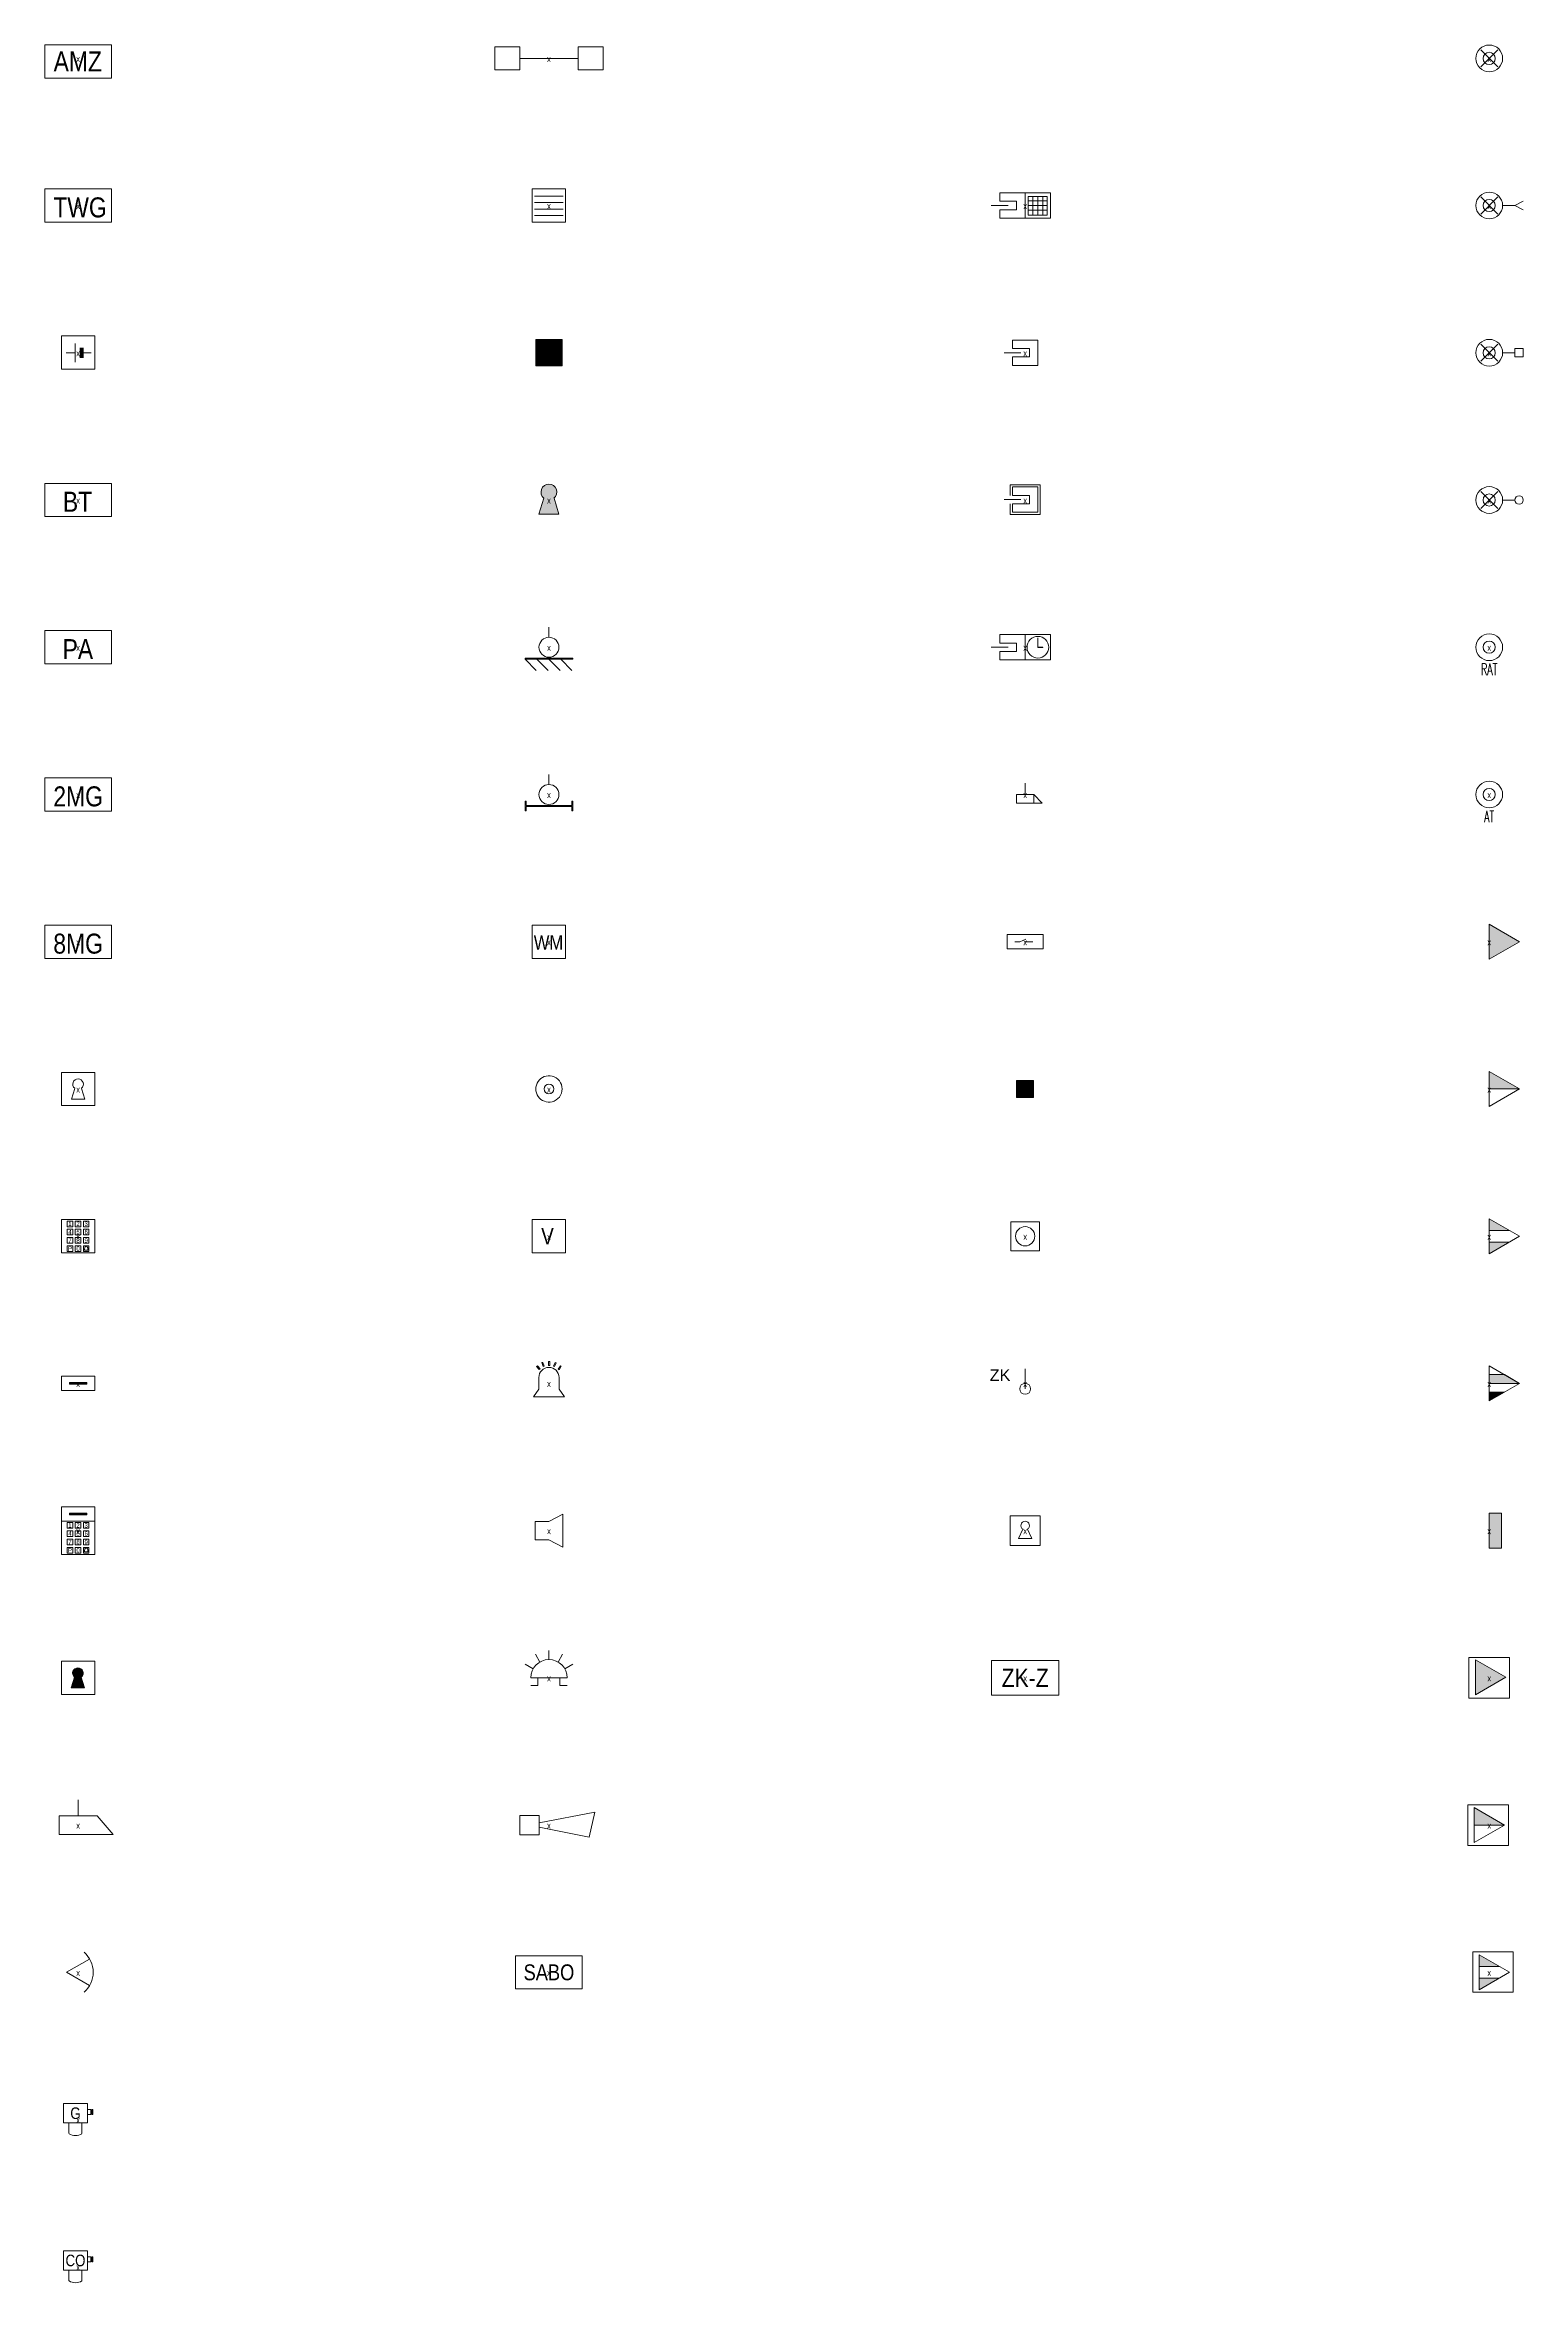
# Model space of a CAD drawing. Header units: metres. Extents: x -162 to 83385, y -62392 to -1971.
# Drawn here: x 25612 to 35829, y -37512 to -22037 of the extents above; entities that cross this region are included whole.
import ezdxf
from ezdxf.enums import TextEntityAlignment as Align

# ---------------------------------------------------------------- set-up
doc = ezdxf.new("R2010")
doc.units = ezdxf.units.M
doc.header["$LTSCALE"] = 0.5
for name, color, linetype, lineweight in [('ELIN_Attribut_01_Produkt_ID', 7, 'Continuous', 0), ('ELIN_Attribut_02_Stromkreis', 7, 'Continuous', 0), ('ELIN_Attribut_03_Verteilerbereich', 7, 'Continuous', 0), ('ELIN_Attribut_04_Montagehoehe', 7, 'Continuous', 0), ('ELIN_Attribut_05_Montageart', 7, 'Continuous', 0), ('ELIN_Attribut_06_Tuernummer', 7, 'Continuous', 0), ('ELIN_Attribut_07_Bemerkung', 7, 'Continuous', 0), ('ELIN_Attribut_08_Adresse', 7, 'Continuous', 0), ('ELIN_Attribut_10_AKZ1', 7, 'Continuous', 0), ('ELIN_Attribut_11_AKZ2', 7, 'Continuous', 0), ('ELIN_Attribut_12_Sonstiges1', 7, 'Continuous', 0), ('ELIN_Attribut_13_Sonstiges2', 7, 'Continuous', 0), ('ELIN_Attribut_14_Bauteil', 7, 'Continuous', 0), ('ELIN_Attribut_15_Ebene', 7, 'Continuous', 0), ('ELIN_Attribut_16_Raumnummer', 7, 'Continuous', 0), ('ELIN_Attribut_17_Raumname', 7, 'Continuous', 0), ('ELIN_Attribut_18_Montageabschnitt', 7, 'Continuous', 0), ('ELIN_Attribut_Basispunkt', 2, 'Continuous', 0), ('ELIN_Attribute_GEMOS', 11, 'Continuous', 0), ('ELIN_SWS_WA_EMA', 7, 'Continuous', 0), ('ELIN_SWS_WA_SI Lichtruf', 6, 'Continuous', 0), ('ELIN_SWS_WA_Zutritt', 7, 'Continuous', 0)]:
    doc.layers.add(name, color=color, linetype=linetype, lineweight=lineweight)
doc.layers.get('0').off()
doc.styles.add('ARIAL', font='arial.ttf')
doc.styles.add('ARIAL_N', font='ARIALN.TTF')
doc.styles.add('CARLO_ET', font='ROMANS.shx', dxfattribs={"width": 0.6})
doc.styles.add('ELIN_Attribute', font='isocp.shx', dxfattribs={"width": 0.8})

# ---------------------------------------------------------------- blocks, each defined once
blk = doc.blocks.new('ELIN_SWS_EMA_ALARMZENTRALE')
at = {"color": 0, "linetype": 'Continuous', "ltscale": 0.25}
for p, q in [((230, 94), (-230, 94)), ((-230, 94), (-230, -136)), ((230, -136), (230, 94)), ((-230, -136), (230, -136))]:
    blk.add_line(p, q, dxfattribs=at)
at = {"color": 0, "style": 'ARIAL_N'}
blk.add_text('AMZ', height=138, dxfattribs=at).set_placement((-169, -90))
at = {"layer": 'ELIN_Attribut_01_Produkt_ID', "style": 'ELIN_Attribute', "width": 0.8, "flags": 8}
blk.add_attdef('01_PRODUKT_ID', text='', height=150, dxfattribs=at).set_placement((0, -169, 0), align=Align.TOP_CENTER)
at = {"layer": 'ELIN_Attribut_02_Stromkreis', "style": 'ELIN_Attribute', "width": 0.8, "flags": 8}
blk.add_attdef('02_STROMKREIS', text='', height=150, dxfattribs=at).set_placement((0, 150, 0), align=Align.CENTER)
at = {"layer": 'ELIN_Attribut_03_Verteilerbereich', "style": 'ELIN_Attribute', "width": 0.8, "flags": 8}
blk.add_attdef('03_VERTEILERBEREICH', (198, -673, 0), '', height=125, dxfattribs=at)
at = {"layer": 'ELIN_Attribut_04_Montagehoehe', "style": 'ELIN_Attribute', "width": 0.8, "flags": 8}
blk.add_attdef('04_MONTAGEHOEHE', text='', height=125, dxfattribs=at).set_placement((-424, -55, 0), align=Align.RIGHT)
at = {"layer": 'ELIN_Attribut_05_Montageart', "style": 'ELIN_Attribute', "width": 0.8, "flags": 8}
blk.add_attdef('05_MONTAGEART', (400, -55, 0), '', height=125, dxfattribs=at)
at = {"layer": 'ELIN_Attribut_06_Tuernummer', "style": 'ELIN_Attribute', "width": 0.8, "flags": 8}
blk.add_attdef('06_TUERNUMMER', text='', height=125, dxfattribs=at).set_placement((-425, -255, 0), align=Align.RIGHT)
at = {"layer": 'ELIN_Attribut_07_Bemerkung', "style": 'ELIN_Attribute', "width": 0.8, "flags": 8}
blk.add_attdef('07_BEMERKUNG', (198, -845, 0), '', height=125, dxfattribs=at)
at = {"layer": 'ELIN_Attribut_08_Adresse', "style": 'ELIN_Attribute', "width": 0.8, "flags": 8}
blk.add_attdef('08_ADRESSE', (198, -1101, 0), '', height=125, dxfattribs=at)
at = {"layer": 'ELIN_Attribut_10_AKZ1', "style": 'ELIN_Attribute', "width": 0.8, "flags": 8}
blk.add_attdef('10_AKZ1', (196, -1467, 0), '', height=125, dxfattribs=at)
at = {"layer": 'ELIN_Attribut_11_AKZ2', "style": 'ELIN_Attribute', "width": 0.8, "flags": 8}
blk.add_attdef('11_AKZ2', (196, -1623, 0), '', height=125, dxfattribs=at)
at = {"layer": 'ELIN_Attribut_12_Sonstiges1', "style": 'ELIN_Attribute', "width": 0.8, "flags": 8}
blk.add_attdef('12_SONSTIGES1', (198, -2001, 0), '', height=125, dxfattribs=at)
at = {"layer": 'ELIN_Attribut_13_Sonstiges2', "style": 'ELIN_Attribute', "width": 0.8, "flags": 8}
blk.add_attdef('13_SONSTIGES2', (198, -2152, 0), '', height=125, dxfattribs=at)
at = {"layer": 'ELIN_Attribut_14_Bauteil', "style": 'ELIN_Attribute', "width": 0.8, "flags": 8}
blk.add_attdef('14_BAUTEIL', (198, -2971, 0), '', height=125, dxfattribs=at)
at = {"layer": 'ELIN_Attribut_15_Ebene', "style": 'ELIN_Attribute', "width": 0.8, "flags": 8}
blk.add_attdef('15_EBENE', (198, -3118, 0), '', height=125, dxfattribs=at)
at = {"layer": 'ELIN_Attribut_16_Raumnummer', "style": 'ELIN_Attribute', "width": 0.8, "flags": 8}
blk.add_attdef('16_RAUMNUMMER', (198, -3313, 0), '', height=125, dxfattribs=at)
at = {"layer": 'ELIN_Attribut_17_Raumname', "style": 'ELIN_Attribute', "width": 0.8, "flags": 8}
blk.add_attdef('17_RAUMNAME', (198, -3469, 0), '', height=125, dxfattribs=at)
at = {"layer": 'ELIN_Attribut_18_Montageabschnitt', "style": 'ELIN_Attribute', "width": 0.8, "flags": 8}
blk.add_attdef('18_MONTAGEABSCHNITT', (198, -3670, 0), '', height=125, dxfattribs=at)
at = {"layer": 'ELIN_Attribut_Basispunkt', "style": 'ELIN_Attribute', "width": 0.8, "flags": 8}
blk.add_attdef('Basispunkt', text='', height=50, dxfattribs=at).set_placement((0, 0), align=Align.MIDDLE)
at = {"layer": 'ELIN_Attribute_GEMOS', "style": 'ELIN_Attribute', "width": 0.6, "flags": 8}
for tag, p in [('G01_PRO02ID', (1620, 184)), ('G02_BEZEICHNUNG', (1620, -15, 0)), ('G03_DESCRIPTION', (1620, -204, 0)), ('G04_GEMOS-SYMBOL', (1624, -404, 0)), ('G05_GEMOS-TYP', (1624, -604, 0)), ('G06_ORTSKENNUNG', (1620, -804, 0)), ('G08_FREI1', (1620, -1004, 0)), ('G08_FREI2', (1620, -1204, 0))]:
    blk.add_attdef(tag, p, '', height=125, dxfattribs=at)
blk = doc.blocks.new('ELIN_SWS_EMA_TELEFONWAEHLGERAET')
at = {"color": 0, "linetype": 'Continuous', "ltscale": 0.25}
for p, q in [((230, 115), (-230, 115)), ((230, -115), (230, 115)), ((-230, -115), (230, -115))]:
    blk.add_line(p, q, dxfattribs=at)
at = {"color": 0}
blk.add_line((-230, 115), (-230, -115), dxfattribs=at)
at = {"color": 0, "style": 'ARIAL_N'}
blk.add_text('TWG', height=138, dxfattribs=at).set_placement((-171, -82))
at = {"layer": 'ELIN_Attribut_01_Produkt_ID', "style": 'ELIN_Attribute', "width": 0.8, "flags": 8}
blk.add_attdef('01_PRODUKT_ID', text='', height=150, dxfattribs=at).set_placement((0, -169, 0), align=Align.TOP_CENTER)
at = {"layer": 'ELIN_Attribut_02_Stromkreis', "style": 'ELIN_Attribute', "width": 0.8, "flags": 8}
blk.add_attdef('02_STROMKREIS', text='', height=150, dxfattribs=at).set_placement((0, 150, 0), align=Align.CENTER)
at = {"layer": 'ELIN_Attribut_03_Verteilerbereich', "style": 'ELIN_Attribute', "width": 0.8, "flags": 8}
blk.add_attdef('03_VERTEILERBEREICH', (198, -673, 0), '', height=125, dxfattribs=at)
at = {"layer": 'ELIN_Attribut_04_Montagehoehe', "style": 'ELIN_Attribute', "width": 0.8, "flags": 8}
blk.add_attdef('04_MONTAGEHOEHE', text='', height=125, dxfattribs=at).set_placement((-424, -55, 0), align=Align.RIGHT)
at = {"layer": 'ELIN_Attribut_05_Montageart', "style": 'ELIN_Attribute', "width": 0.8, "flags": 8}
blk.add_attdef('05_MONTAGEART', (400, -55, 0), '', height=125, dxfattribs=at)
at = {"layer": 'ELIN_Attribut_06_Tuernummer', "style": 'ELIN_Attribute', "width": 0.8, "flags": 8}
blk.add_attdef('06_TUERNUMMER', text='', height=125, dxfattribs=at).set_placement((-425, -255, 0), align=Align.RIGHT)
at = {"layer": 'ELIN_Attribut_07_Bemerkung', "style": 'ELIN_Attribute', "width": 0.8, "flags": 8}
blk.add_attdef('07_BEMERKUNG', (198, -845, 0), '', height=125, dxfattribs=at)
at = {"layer": 'ELIN_Attribut_08_Adresse', "style": 'ELIN_Attribute', "width": 0.8, "flags": 8}
blk.add_attdef('08_ADRESSE', (198, -1101, 0), '', height=125, dxfattribs=at)
at = {"layer": 'ELIN_Attribut_10_AKZ1', "style": 'ELIN_Attribute', "width": 0.8, "flags": 8}
blk.add_attdef('10_AKZ1', (196, -1467, 0), '', height=125, dxfattribs=at)
at = {"layer": 'ELIN_Attribut_11_AKZ2', "style": 'ELIN_Attribute', "width": 0.8, "flags": 8}
blk.add_attdef('11_AKZ2', (196, -1623, 0), '', height=125, dxfattribs=at)
at = {"layer": 'ELIN_Attribut_12_Sonstiges1', "style": 'ELIN_Attribute', "width": 0.8, "flags": 8}
blk.add_attdef('12_SONSTIGES1', (198, -2001, 0), '', height=125, dxfattribs=at)
at = {"layer": 'ELIN_Attribut_13_Sonstiges2', "style": 'ELIN_Attribute', "width": 0.8, "flags": 8}
blk.add_attdef('13_SONSTIGES2', (198, -2152, 0), '', height=125, dxfattribs=at)
at = {"layer": 'ELIN_Attribut_14_Bauteil', "style": 'ELIN_Attribute', "width": 0.8, "flags": 8}
blk.add_attdef('14_BAUTEIL', (198, -2971, 0), '', height=125, dxfattribs=at)
at = {"layer": 'ELIN_Attribut_15_Ebene', "style": 'ELIN_Attribute', "width": 0.8, "flags": 8}
blk.add_attdef('15_EBENE', (198, -3118, 0), '', height=125, dxfattribs=at)
at = {"layer": 'ELIN_Attribut_16_Raumnummer', "style": 'ELIN_Attribute', "width": 0.8, "flags": 8}
blk.add_attdef('16_RAUMNUMMER', (198, -3313, 0), '', height=125, dxfattribs=at)
at = {"layer": 'ELIN_Attribut_17_Raumname', "style": 'ELIN_Attribute', "width": 0.8, "flags": 8}
blk.add_attdef('17_RAUMNAME', (198, -3469, 0), '', height=125, dxfattribs=at)
at = {"layer": 'ELIN_Attribut_18_Montageabschnitt', "style": 'ELIN_Attribute', "width": 0.8, "flags": 8}
blk.add_attdef('18_MONTAGEABSCHNITT', (198, -3670, 0), '', height=125, dxfattribs=at)
at = {"layer": 'ELIN_Attribut_Basispunkt', "style": 'ELIN_Attribute', "width": 0.8, "flags": 8}
blk.add_attdef('Basispunkt', text='', height=50, dxfattribs=at).set_placement((0, 0), align=Align.MIDDLE)
at = {"layer": 'ELIN_Attribute_GEMOS', "style": 'ELIN_Attribute', "width": 0.6, "flags": 8}
for tag, p in [('G01_PRO02ID', (1620, 184)), ('G02_BEZEICHNUNG', (1620, -15, 0)), ('G03_DESCRIPTION', (1620, -204, 0)), ('G04_GEMOS-SYMBOL', (1624, -404, 0)), ('G05_GEMOS-TYP', (1624, -604, 0)), ('G06_ORTSKENNUNG', (1620, -804, 0)), ('G08_FREI1', (1620, -1004, 0)), ('G08_FREI2', (1620, -1204, 0))]:
    blk.add_attdef(tag, p, '', height=125, dxfattribs=at)
blk = doc.blocks.new('ELIN_SWS_EMA_BATTERIE')
at = {"color": 0, "linetype": 'Continuous', "ltscale": 0.25}
for p, q in [((115, 116), (-115, 116)), ((-115, 116), (-115, -114)), ((-21, -65), (-21, 65)), ((115, -114), (115, 116)), ((-115, -114), (115, -114)), ((-83, 0), (-21, 0)), ((38, 0), (90, 0))]:
    blk.add_line(p, q, dxfattribs=at)
for points in [[(38, -36), (12, -36), (12, 36)], [(38, -36), (12, 36), (38, 36)]]:
    blk.add_solid(points, dxfattribs=at)
at = {"layer": 'ELIN_Attribut_01_Produkt_ID', "style": 'ELIN_Attribute', "width": 0.8, "flags": 8}
blk.add_attdef('01_PRODUKT_ID', text='', height=150, dxfattribs=at).set_placement((0, -169, 0), align=Align.TOP_CENTER)
at = {"layer": 'ELIN_Attribut_02_Stromkreis', "style": 'ELIN_Attribute', "width": 0.8, "flags": 8}
blk.add_attdef('02_STROMKREIS', text='', height=150, dxfattribs=at).set_placement((0, 150, 0), align=Align.CENTER)
at = {"layer": 'ELIN_Attribut_03_Verteilerbereich', "style": 'ELIN_Attribute', "width": 0.8, "flags": 8}
blk.add_attdef('03_VERTEILERBEREICH', (198, -673, 0), '', height=125, dxfattribs=at)
at = {"layer": 'ELIN_Attribut_04_Montagehoehe', "style": 'ELIN_Attribute', "width": 0.8, "flags": 8}
blk.add_attdef('04_MONTAGEHOEHE', text='', height=125, dxfattribs=at).set_placement((-424, -55, 0), align=Align.RIGHT)
at = {"layer": 'ELIN_Attribut_05_Montageart', "style": 'ELIN_Attribute', "width": 0.8, "flags": 8}
blk.add_attdef('05_MONTAGEART', (400, -55, 0), '', height=125, dxfattribs=at)
at = {"layer": 'ELIN_Attribut_06_Tuernummer', "style": 'ELIN_Attribute', "width": 0.8, "flags": 8}
blk.add_attdef('06_TUERNUMMER', text='', height=125, dxfattribs=at).set_placement((-425, -255, 0), align=Align.RIGHT)
at = {"layer": 'ELIN_Attribut_07_Bemerkung', "style": 'ELIN_Attribute', "width": 0.8, "flags": 8}
blk.add_attdef('07_BEMERKUNG', (198, -845, 0), '', height=125, dxfattribs=at)
at = {"layer": 'ELIN_Attribut_08_Adresse', "style": 'ELIN_Attribute', "width": 0.8, "flags": 8}
blk.add_attdef('08_ADRESSE', (198, -1101, 0), '', height=125, dxfattribs=at)
at = {"layer": 'ELIN_Attribut_10_AKZ1', "style": 'ELIN_Attribute', "width": 0.8, "flags": 8}
blk.add_attdef('10_AKZ1', (196, -1467, 0), '', height=125, dxfattribs=at)
at = {"layer": 'ELIN_Attribut_11_AKZ2', "style": 'ELIN_Attribute', "width": 0.8, "flags": 8}
blk.add_attdef('11_AKZ2', (196, -1623, 0), '', height=125, dxfattribs=at)
at = {"layer": 'ELIN_Attribut_12_Sonstiges1', "style": 'ELIN_Attribute', "width": 0.8, "flags": 8}
blk.add_attdef('12_SONSTIGES1', (198, -2001, 0), '', height=125, dxfattribs=at)
at = {"layer": 'ELIN_Attribut_13_Sonstiges2', "style": 'ELIN_Attribute', "width": 0.8, "flags": 8}
blk.add_attdef('13_SONSTIGES2', (198, -2152, 0), '', height=125, dxfattribs=at)
at = {"layer": 'ELIN_Attribut_14_Bauteil', "style": 'ELIN_Attribute', "width": 0.8, "flags": 8}
blk.add_attdef('14_BAUTEIL', (198, -2971, 0), '', height=125, dxfattribs=at)
at = {"layer": 'ELIN_Attribut_15_Ebene', "style": 'ELIN_Attribute', "width": 0.8, "flags": 8}
blk.add_attdef('15_EBENE', (198, -3118, 0), '', height=125, dxfattribs=at)
at = {"layer": 'ELIN_Attribut_16_Raumnummer', "style": 'ELIN_Attribute', "width": 0.8, "flags": 8}
blk.add_attdef('16_RAUMNUMMER', (198, -3313, 0), '', height=125, dxfattribs=at)
at = {"layer": 'ELIN_Attribut_17_Raumname', "style": 'ELIN_Attribute', "width": 0.8, "flags": 8}
blk.add_attdef('17_RAUMNAME', (198, -3469, 0), '', height=125, dxfattribs=at)
at = {"layer": 'ELIN_Attribut_18_Montageabschnitt', "style": 'ELIN_Attribute', "width": 0.8, "flags": 8}
blk.add_attdef('18_MONTAGEABSCHNITT', (198, -3670, 0), '', height=125, dxfattribs=at)
at = {"layer": 'ELIN_Attribut_Basispunkt', "style": 'ELIN_Attribute', "width": 0.8, "flags": 8}
blk.add_attdef('Basispunkt', text='', height=50, dxfattribs=at).set_placement((0, 0), align=Align.MIDDLE)
at = {"layer": 'ELIN_Attribute_GEMOS', "style": 'ELIN_Attribute', "width": 0.6, "flags": 8}
for tag, p in [('G01_PRO02ID', (1620, 184)), ('G02_BEZEICHNUNG', (1620, -15, 0)), ('G03_DESCRIPTION', (1620, -204, 0)), ('G04_GEMOS-SYMBOL', (1624, -404, 0)), ('G05_GEMOS-TYP', (1624, -604, 0)), ('G06_ORTSKENNUNG', (1620, -804, 0)), ('G08_FREI1', (1620, -1004, 0)), ('G08_FREI2', (1620, -1204, 0))]:
    blk.add_attdef(tag, p, '', height=125, dxfattribs=at)
blk = doc.blocks.new('ELIN_SWS_EMA_BEDIENTABLEAU')
at = {"color": 0, "linetype": 'Continuous', "ltscale": 0.25}
for p, q in [((230, 115), (-230, 115)), ((230, -115), (230, 115)), ((-230, -115), (230, -115))]:
    blk.add_line(p, q, dxfattribs=at)
at = {"color": 0}
blk.add_line((-230, 115), (-230, -115), dxfattribs=at)
at = {"color": 0, "style": 'ARIAL_N'}
blk.add_text('BT', height=138, dxfattribs=at).set_placement((-105, -81))
at = {"layer": 'ELIN_Attribut_01_Produkt_ID', "style": 'ELIN_Attribute', "width": 0.8, "flags": 8}
blk.add_attdef('01_PRODUKT_ID', text='', height=150, dxfattribs=at).set_placement((0, -169, 0), align=Align.TOP_CENTER)
at = {"layer": 'ELIN_Attribut_02_Stromkreis', "style": 'ELIN_Attribute', "width": 0.8, "flags": 8}
blk.add_attdef('02_STROMKREIS', text='', height=150, dxfattribs=at).set_placement((0, 150, 0), align=Align.CENTER)
at = {"layer": 'ELIN_Attribut_03_Verteilerbereich', "style": 'ELIN_Attribute', "width": 0.8, "flags": 8}
blk.add_attdef('03_VERTEILERBEREICH', (198, -673, 0), '', height=125, dxfattribs=at)
at = {"layer": 'ELIN_Attribut_04_Montagehoehe', "style": 'ELIN_Attribute', "width": 0.8, "flags": 8}
blk.add_attdef('04_MONTAGEHOEHE', text='', height=125, dxfattribs=at).set_placement((-424, -55, 0), align=Align.RIGHT)
at = {"layer": 'ELIN_Attribut_05_Montageart', "style": 'ELIN_Attribute', "width": 0.8, "flags": 8}
blk.add_attdef('05_MONTAGEART', (400, -55, 0), '', height=125, dxfattribs=at)
at = {"layer": 'ELIN_Attribut_06_Tuernummer', "style": 'ELIN_Attribute', "width": 0.8, "flags": 8}
blk.add_attdef('06_TUERNUMMER', text='', height=125, dxfattribs=at).set_placement((-425, -255, 0), align=Align.RIGHT)
at = {"layer": 'ELIN_Attribut_07_Bemerkung', "style": 'ELIN_Attribute', "width": 0.8, "flags": 8}
blk.add_attdef('07_BEMERKUNG', (198, -845, 0), '', height=125, dxfattribs=at)
at = {"layer": 'ELIN_Attribut_08_Adresse', "style": 'ELIN_Attribute', "width": 0.8, "flags": 8}
blk.add_attdef('08_ADRESSE', (198, -1101, 0), '', height=125, dxfattribs=at)
at = {"layer": 'ELIN_Attribut_10_AKZ1', "style": 'ELIN_Attribute', "width": 0.8, "flags": 8}
blk.add_attdef('10_AKZ1', (196, -1467, 0), '', height=125, dxfattribs=at)
at = {"layer": 'ELIN_Attribut_11_AKZ2', "style": 'ELIN_Attribute', "width": 0.8, "flags": 8}
blk.add_attdef('11_AKZ2', (196, -1623, 0), '', height=125, dxfattribs=at)
at = {"layer": 'ELIN_Attribut_12_Sonstiges1', "style": 'ELIN_Attribute', "width": 0.8, "flags": 8}
blk.add_attdef('12_SONSTIGES1', (198, -2001, 0), '', height=125, dxfattribs=at)
at = {"layer": 'ELIN_Attribut_13_Sonstiges2', "style": 'ELIN_Attribute', "width": 0.8, "flags": 8}
blk.add_attdef('13_SONSTIGES2', (198, -2152, 0), '', height=125, dxfattribs=at)
at = {"layer": 'ELIN_Attribut_14_Bauteil', "style": 'ELIN_Attribute', "width": 0.8, "flags": 8}
blk.add_attdef('14_BAUTEIL', (198, -2971, 0), '', height=125, dxfattribs=at)
at = {"layer": 'ELIN_Attribut_15_Ebene', "style": 'ELIN_Attribute', "width": 0.8, "flags": 8}
blk.add_attdef('15_EBENE', (198, -3118, 0), '', height=125, dxfattribs=at)
at = {"layer": 'ELIN_Attribut_16_Raumnummer', "style": 'ELIN_Attribute', "width": 0.8, "flags": 8}
blk.add_attdef('16_RAUMNUMMER', (198, -3313, 0), '', height=125, dxfattribs=at)
at = {"layer": 'ELIN_Attribut_17_Raumname', "style": 'ELIN_Attribute', "width": 0.8, "flags": 8}
blk.add_attdef('17_RAUMNAME', (198, -3469, 0), '', height=125, dxfattribs=at)
at = {"layer": 'ELIN_Attribut_18_Montageabschnitt', "style": 'ELIN_Attribute', "width": 0.8, "flags": 8}
blk.add_attdef('18_MONTAGEABSCHNITT', (198, -3670, 0), '', height=125, dxfattribs=at)
at = {"layer": 'ELIN_Attribut_Basispunkt', "style": 'ELIN_Attribute', "width": 0.8, "flags": 8}
blk.add_attdef('Basispunkt', text='', height=50, dxfattribs=at).set_placement((0, 0), align=Align.MIDDLE)
at = {"layer": 'ELIN_Attribute_GEMOS', "style": 'ELIN_Attribute', "width": 0.6, "flags": 8}
for tag, p in [('G01_PRO02ID', (1620, 184)), ('G02_BEZEICHNUNG', (1620, -15, 0)), ('G03_DESCRIPTION', (1620, -204, 0)), ('G04_GEMOS-SYMBOL', (1624, -404, 0)), ('G05_GEMOS-TYP', (1624, -604, 0)), ('G06_ORTSKENNUNG', (1620, -804, 0)), ('G08_FREI1', (1620, -1004, 0)), ('G08_FREI2', (1620, -1204, 0))]:
    blk.add_attdef(tag, p, '', height=125, dxfattribs=at)
blk = doc.blocks.new('ELIN_SWS__EMA_PARALLELANZEIGE')
at = {"color": 0, "linetype": 'Continuous', "ltscale": 0.25}
for p, q in [((230, 115), (-230, 115)), ((230, -115), (230, 115)), ((-230, -115), (230, -115))]:
    blk.add_line(p, q, dxfattribs=at)
at = {"color": 0}
blk.add_line((-230, 115), (-230, -115), dxfattribs=at)
at = {"color": 0, "style": 'ARIAL_N'}
blk.add_text('PA', height=138, dxfattribs=at).set_placement((-107, -82))
at = {"layer": 'ELIN_Attribut_01_Produkt_ID', "style": 'ELIN_Attribute', "width": 0.8, "flags": 8}
blk.add_attdef('01_PRODUKT_ID', text='', height=150, dxfattribs=at).set_placement((0, -169, 0), align=Align.TOP_CENTER)
at = {"layer": 'ELIN_Attribut_02_Stromkreis', "style": 'ELIN_Attribute', "width": 0.8, "flags": 8}
blk.add_attdef('02_STROMKREIS', text='', height=150, dxfattribs=at).set_placement((0, 150, 0), align=Align.CENTER)
at = {"layer": 'ELIN_Attribut_03_Verteilerbereich', "style": 'ELIN_Attribute', "width": 0.8, "flags": 8}
blk.add_attdef('03_VERTEILERBEREICH', (198, -673, 0), '', height=125, dxfattribs=at)
at = {"layer": 'ELIN_Attribut_04_Montagehoehe', "style": 'ELIN_Attribute', "width": 0.8, "flags": 8}
blk.add_attdef('04_MONTAGEHOEHE', text='', height=125, dxfattribs=at).set_placement((-424, -55, 0), align=Align.RIGHT)
at = {"layer": 'ELIN_Attribut_05_Montageart', "style": 'ELIN_Attribute', "width": 0.8, "flags": 8}
blk.add_attdef('05_MONTAGEART', (400, -55, 0), '', height=125, dxfattribs=at)
at = {"layer": 'ELIN_Attribut_06_Tuernummer', "style": 'ELIN_Attribute', "width": 0.8, "flags": 8}
blk.add_attdef('06_TUERNUMMER', text='', height=125, dxfattribs=at).set_placement((-425, -255, 0), align=Align.RIGHT)
at = {"layer": 'ELIN_Attribut_07_Bemerkung', "style": 'ELIN_Attribute', "width": 0.8, "flags": 8}
blk.add_attdef('07_BEMERKUNG', (198, -845, 0), '', height=125, dxfattribs=at)
at = {"layer": 'ELIN_Attribut_08_Adresse', "style": 'ELIN_Attribute', "width": 0.8, "flags": 8}
blk.add_attdef('08_ADRESSE', (198, -1101, 0), '', height=125, dxfattribs=at)
at = {"layer": 'ELIN_Attribut_10_AKZ1', "style": 'ELIN_Attribute', "width": 0.8, "flags": 8}
blk.add_attdef('10_AKZ1', (196, -1467, 0), '', height=125, dxfattribs=at)
at = {"layer": 'ELIN_Attribut_11_AKZ2', "style": 'ELIN_Attribute', "width": 0.8, "flags": 8}
blk.add_attdef('11_AKZ2', (196, -1623, 0), '', height=125, dxfattribs=at)
at = {"layer": 'ELIN_Attribut_12_Sonstiges1', "style": 'ELIN_Attribute', "width": 0.8, "flags": 8}
blk.add_attdef('12_SONSTIGES1', (198, -2001, 0), '', height=125, dxfattribs=at)
at = {"layer": 'ELIN_Attribut_13_Sonstiges2', "style": 'ELIN_Attribute', "width": 0.8, "flags": 8}
blk.add_attdef('13_SONSTIGES2', (198, -2152, 0), '', height=125, dxfattribs=at)
at = {"layer": 'ELIN_Attribut_14_Bauteil', "style": 'ELIN_Attribute', "width": 0.8, "flags": 8}
blk.add_attdef('14_BAUTEIL', (198, -2971, 0), '', height=125, dxfattribs=at)
at = {"layer": 'ELIN_Attribut_15_Ebene', "style": 'ELIN_Attribute', "width": 0.8, "flags": 8}
blk.add_attdef('15_EBENE', (198, -3118, 0), '', height=125, dxfattribs=at)
at = {"layer": 'ELIN_Attribut_16_Raumnummer', "style": 'ELIN_Attribute', "width": 0.8, "flags": 8}
blk.add_attdef('16_RAUMNUMMER', (198, -3313, 0), '', height=125, dxfattribs=at)
at = {"layer": 'ELIN_Attribut_17_Raumname', "style": 'ELIN_Attribute', "width": 0.8, "flags": 8}
blk.add_attdef('17_RAUMNAME', (198, -3469, 0), '', height=125, dxfattribs=at)
at = {"layer": 'ELIN_Attribut_18_Montageabschnitt', "style": 'ELIN_Attribute', "width": 0.8, "flags": 8}
blk.add_attdef('18_MONTAGEABSCHNITT', (198, -3670, 0), '', height=125, dxfattribs=at)
at = {"layer": 'ELIN_Attribut_Basispunkt', "style": 'ELIN_Attribute', "width": 0.8, "flags": 8}
blk.add_attdef('Basispunkt', text='', height=50, dxfattribs=at).set_placement((0, 0), align=Align.MIDDLE)
at = {"layer": 'ELIN_Attribute_GEMOS', "style": 'ELIN_Attribute', "width": 0.6, "flags": 8}
for tag, p in [('G01_PRO02ID', (1620, 184)), ('G02_BEZEICHNUNG', (1620, -15, 0)), ('G03_DESCRIPTION', (1620, -204, 0)), ('G04_GEMOS-SYMBOL', (1624, -404, 0)), ('G05_GEMOS-TYP', (1624, -604, 0)), ('G06_ORTSKENNUNG', (1620, -804, 0)), ('G08_FREI1', (1620, -1004, 0)), ('G08_FREI2', (1620, -1204, 0))]:
    blk.add_attdef(tag, p, '', height=125, dxfattribs=at)
blk = doc.blocks.new('ELIN_SWS_EMA_MELDEGRUPPENMODUL_2MG')
at = {"color": 0, "linetype": 'Continuous', "ltscale": 0.25}
for p, q in [((230, 115), (-230, 115)), ((230, -115), (230, 115)), ((-230, -115), (230, -115))]:
    blk.add_line(p, q, dxfattribs=at)
at = {"color": 0}
blk.add_line((-230, 115), (-230, -115), dxfattribs=at)
at = {"color": 0, "style": 'ARIAL_N'}
blk.add_text('2MG', height=138, dxfattribs=at).set_placement((-171, -82))
at = {"layer": 'ELIN_Attribut_01_Produkt_ID', "style": 'ELIN_Attribute', "width": 0.8, "flags": 8}
blk.add_attdef('01_PRODUKT_ID', text='', height=150, dxfattribs=at).set_placement((0, -169, 0), align=Align.TOP_CENTER)
at = {"layer": 'ELIN_Attribut_02_Stromkreis', "style": 'ELIN_Attribute', "width": 0.8, "flags": 8}
blk.add_attdef('02_STROMKREIS', text='', height=150, dxfattribs=at).set_placement((0, 150, 0), align=Align.CENTER)
at = {"layer": 'ELIN_Attribut_03_Verteilerbereich', "style": 'ELIN_Attribute', "width": 0.8, "flags": 8}
blk.add_attdef('03_VERTEILERBEREICH', (198, -673, 0), '', height=125, dxfattribs=at)
at = {"layer": 'ELIN_Attribut_04_Montagehoehe', "style": 'ELIN_Attribute', "width": 0.8, "flags": 8}
blk.add_attdef('04_MONTAGEHOEHE', text='', height=125, dxfattribs=at).set_placement((-424, -55, 0), align=Align.RIGHT)
at = {"layer": 'ELIN_Attribut_05_Montageart', "style": 'ELIN_Attribute', "width": 0.8, "flags": 8}
blk.add_attdef('05_MONTAGEART', (400, -55, 0), '', height=125, dxfattribs=at)
at = {"layer": 'ELIN_Attribut_06_Tuernummer', "style": 'ELIN_Attribute', "width": 0.8, "flags": 8}
blk.add_attdef('06_TUERNUMMER', text='', height=125, dxfattribs=at).set_placement((-425, -255, 0), align=Align.RIGHT)
at = {"layer": 'ELIN_Attribut_07_Bemerkung', "style": 'ELIN_Attribute', "width": 0.8, "flags": 8}
blk.add_attdef('07_BEMERKUNG', (198, -845, 0), '', height=125, dxfattribs=at)
at = {"layer": 'ELIN_Attribut_08_Adresse', "style": 'ELIN_Attribute', "width": 0.8, "flags": 8}
blk.add_attdef('08_ADRESSE', (198, -1101, 0), '', height=125, dxfattribs=at)
at = {"layer": 'ELIN_Attribut_10_AKZ1', "style": 'ELIN_Attribute', "width": 0.8, "flags": 8}
blk.add_attdef('10_AKZ1', (196, -1467, 0), '', height=125, dxfattribs=at)
at = {"layer": 'ELIN_Attribut_11_AKZ2', "style": 'ELIN_Attribute', "width": 0.8, "flags": 8}
blk.add_attdef('11_AKZ2', (196, -1623, 0), '', height=125, dxfattribs=at)
at = {"layer": 'ELIN_Attribut_12_Sonstiges1', "style": 'ELIN_Attribute', "width": 0.8, "flags": 8}
blk.add_attdef('12_SONSTIGES1', (198, -2001, 0), '', height=125, dxfattribs=at)
at = {"layer": 'ELIN_Attribut_13_Sonstiges2', "style": 'ELIN_Attribute', "width": 0.8, "flags": 8}
blk.add_attdef('13_SONSTIGES2', (198, -2152, 0), '', height=125, dxfattribs=at)
at = {"layer": 'ELIN_Attribut_14_Bauteil', "style": 'ELIN_Attribute', "width": 0.8, "flags": 8}
blk.add_attdef('14_BAUTEIL', (198, -2971, 0), '', height=125, dxfattribs=at)
at = {"layer": 'ELIN_Attribut_15_Ebene', "style": 'ELIN_Attribute', "width": 0.8, "flags": 8}
blk.add_attdef('15_EBENE', (198, -3118, 0), '', height=125, dxfattribs=at)
at = {"layer": 'ELIN_Attribut_16_Raumnummer', "style": 'ELIN_Attribute', "width": 0.8, "flags": 8}
blk.add_attdef('16_RAUMNUMMER', (198, -3313, 0), '', height=125, dxfattribs=at)
at = {"layer": 'ELIN_Attribut_17_Raumname', "style": 'ELIN_Attribute', "width": 0.8, "flags": 8}
blk.add_attdef('17_RAUMNAME', (198, -3469, 0), '', height=125, dxfattribs=at)
at = {"layer": 'ELIN_Attribut_18_Montageabschnitt', "style": 'ELIN_Attribute', "width": 0.8, "flags": 8}
blk.add_attdef('18_MONTAGEABSCHNITT', (198, -3670, 0), '', height=125, dxfattribs=at)
at = {"layer": 'ELIN_Attribut_Basispunkt', "style": 'ELIN_Attribute', "width": 0.8, "flags": 8}
blk.add_attdef('Basispunkt', text='', height=50, dxfattribs=at).set_placement((0, 0), align=Align.MIDDLE)
at = {"layer": 'ELIN_Attribute_GEMOS', "style": 'ELIN_Attribute', "width": 0.6, "flags": 8}
for tag, p in [('G01_PRO02ID', (1620, 184)), ('G02_BEZEICHNUNG', (1620, -15, 0)), ('G03_DESCRIPTION', (1620, -204, 0)), ('G04_GEMOS-SYMBOL', (1624, -404, 0)), ('G05_GEMOS-TYP', (1624, -604, 0)), ('G06_ORTSKENNUNG', (1620, -804, 0)), ('G08_FREI1', (1620, -1004, 0)), ('G08_FREI2', (1620, -1204, 0))]:
    blk.add_attdef(tag, p, '', height=125, dxfattribs=at)
blk = doc.blocks.new('ELIN_SWS_EMA_MELDEGRUPPENMODUL_8MG')
at = {"color": 0, "linetype": 'Continuous', "ltscale": 0.25}
for p, q in [((230, 115), (-230, 115)), ((230, -115), (230, 115)), ((-230, -115), (230, -115))]:
    blk.add_line(p, q, dxfattribs=at)
at = {"color": 0}
blk.add_line((-230, 115), (-230, -115), dxfattribs=at)
at = {"color": 0, "style": 'ARIAL_N'}
blk.add_text('8MG', height=138, dxfattribs=at).set_placement((-171, -82))
at = {"layer": 'ELIN_Attribut_01_Produkt_ID', "style": 'ELIN_Attribute', "width": 0.8, "flags": 8}
blk.add_attdef('01_PRODUKT_ID', text='', height=150, dxfattribs=at).set_placement((0, -169, 0), align=Align.TOP_CENTER)
at = {"layer": 'ELIN_Attribut_02_Stromkreis', "style": 'ELIN_Attribute', "width": 0.8, "flags": 8}
blk.add_attdef('02_STROMKREIS', text='', height=150, dxfattribs=at).set_placement((0, 150, 0), align=Align.CENTER)
at = {"layer": 'ELIN_Attribut_03_Verteilerbereich', "style": 'ELIN_Attribute', "width": 0.8, "flags": 8}
blk.add_attdef('03_VERTEILERBEREICH', (198, -673, 0), '', height=125, dxfattribs=at)
at = {"layer": 'ELIN_Attribut_04_Montagehoehe', "style": 'ELIN_Attribute', "width": 0.8, "flags": 8}
blk.add_attdef('04_MONTAGEHOEHE', text='', height=125, dxfattribs=at).set_placement((-424, -55, 0), align=Align.RIGHT)
at = {"layer": 'ELIN_Attribut_05_Montageart', "style": 'ELIN_Attribute', "width": 0.8, "flags": 8}
blk.add_attdef('05_MONTAGEART', (400, -55, 0), '', height=125, dxfattribs=at)
at = {"layer": 'ELIN_Attribut_06_Tuernummer', "style": 'ELIN_Attribute', "width": 0.8, "flags": 8}
blk.add_attdef('06_TUERNUMMER', text='', height=125, dxfattribs=at).set_placement((-425, -255, 0), align=Align.RIGHT)
at = {"layer": 'ELIN_Attribut_07_Bemerkung', "style": 'ELIN_Attribute', "width": 0.8, "flags": 8}
blk.add_attdef('07_BEMERKUNG', (198, -845, 0), '', height=125, dxfattribs=at)
at = {"layer": 'ELIN_Attribut_08_Adresse', "style": 'ELIN_Attribute', "width": 0.8, "flags": 8}
blk.add_attdef('08_ADRESSE', (198, -1101, 0), '', height=125, dxfattribs=at)
at = {"layer": 'ELIN_Attribut_10_AKZ1', "style": 'ELIN_Attribute', "width": 0.8, "flags": 8}
blk.add_attdef('10_AKZ1', (196, -1467, 0), '', height=125, dxfattribs=at)
at = {"layer": 'ELIN_Attribut_11_AKZ2', "style": 'ELIN_Attribute', "width": 0.8, "flags": 8}
blk.add_attdef('11_AKZ2', (196, -1623, 0), '', height=125, dxfattribs=at)
at = {"layer": 'ELIN_Attribut_12_Sonstiges1', "style": 'ELIN_Attribute', "width": 0.8, "flags": 8}
blk.add_attdef('12_SONSTIGES1', (198, -2001, 0), '', height=125, dxfattribs=at)
at = {"layer": 'ELIN_Attribut_13_Sonstiges2', "style": 'ELIN_Attribute', "width": 0.8, "flags": 8}
blk.add_attdef('13_SONSTIGES2', (198, -2152, 0), '', height=125, dxfattribs=at)
at = {"layer": 'ELIN_Attribut_14_Bauteil', "style": 'ELIN_Attribute', "width": 0.8, "flags": 8}
blk.add_attdef('14_BAUTEIL', (198, -2971, 0), '', height=125, dxfattribs=at)
at = {"layer": 'ELIN_Attribut_15_Ebene', "style": 'ELIN_Attribute', "width": 0.8, "flags": 8}
blk.add_attdef('15_EBENE', (198, -3118, 0), '', height=125, dxfattribs=at)
at = {"layer": 'ELIN_Attribut_16_Raumnummer', "style": 'ELIN_Attribute', "width": 0.8, "flags": 8}
blk.add_attdef('16_RAUMNUMMER', (198, -3313, 0), '', height=125, dxfattribs=at)
at = {"layer": 'ELIN_Attribut_17_Raumname', "style": 'ELIN_Attribute', "width": 0.8, "flags": 8}
blk.add_attdef('17_RAUMNAME', (198, -3469, 0), '', height=125, dxfattribs=at)
at = {"layer": 'ELIN_Attribut_18_Montageabschnitt', "style": 'ELIN_Attribute', "width": 0.8, "flags": 8}
blk.add_attdef('18_MONTAGEABSCHNITT', (198, -3670, 0), '', height=125, dxfattribs=at)
at = {"layer": 'ELIN_Attribut_Basispunkt', "style": 'ELIN_Attribute', "width": 0.8, "flags": 8}
blk.add_attdef('Basispunkt', text='', height=50, dxfattribs=at).set_placement((0, 0), align=Align.MIDDLE)
at = {"layer": 'ELIN_Attribute_GEMOS', "style": 'ELIN_Attribute', "width": 0.6, "flags": 8}
for tag, p in [('G01_PRO02ID', (1620, 184)), ('G02_BEZEICHNUNG', (1620, -15, 0)), ('G03_DESCRIPTION', (1620, -204, 0)), ('G04_GEMOS-SYMBOL', (1624, -404, 0)), ('G05_GEMOS-TYP', (1624, -604, 0)), ('G06_ORTSKENNUNG', (1620, -804, 0)), ('G08_FREI1', (1620, -1004, 0)), ('G08_FREI2', (1620, -1204, 0))]:
    blk.add_attdef(tag, p, '', height=125, dxfattribs=at)
blk = doc.blocks.new('ELIN_SWS_EMA_BLOCKSCHLOSS')
at = {"color": 0, "linetype": 'Continuous', "ltscale": 0.25}
for p, q in [((116, 115), (-114, 115)), ((-114, 115), (-114, -115)), ((-23, 4), (-46, -70)), ((46, -70), (23, 4)), ((116, -115), (116, 115)), ((-114, -115), (116, -115)), ((-46, -70), (46, -70))]:
    blk.add_line(p, q, dxfattribs=at)
blk.add_ellipse((0, 33), major_axis=(23, -28.4), ratio=1, start_param=0, end_param=4.914489, dxfattribs=at)
at = {"layer": 'ELIN_Attribut_01_Produkt_ID', "style": 'ELIN_Attribute', "width": 0.8, "flags": 8}
blk.add_attdef('01_PRODUKT_ID', text='', height=150, dxfattribs=at).set_placement((0, -169, 0), align=Align.TOP_CENTER)
at = {"layer": 'ELIN_Attribut_02_Stromkreis', "style": 'ELIN_Attribute', "width": 0.8, "flags": 8}
blk.add_attdef('02_STROMKREIS', text='', height=150, dxfattribs=at).set_placement((0, 150, 0), align=Align.CENTER)
at = {"layer": 'ELIN_Attribut_03_Verteilerbereich', "style": 'ELIN_Attribute', "width": 0.8, "flags": 8}
blk.add_attdef('03_VERTEILERBEREICH', (198, -673, 0), '', height=125, dxfattribs=at)
at = {"layer": 'ELIN_Attribut_04_Montagehoehe', "style": 'ELIN_Attribute', "width": 0.8, "flags": 8}
blk.add_attdef('04_MONTAGEHOEHE', text='', height=125, dxfattribs=at).set_placement((-424, -55, 0), align=Align.RIGHT)
at = {"layer": 'ELIN_Attribut_05_Montageart', "style": 'ELIN_Attribute', "width": 0.8, "flags": 8}
blk.add_attdef('05_MONTAGEART', (400, -55, 0), '', height=125, dxfattribs=at)
at = {"layer": 'ELIN_Attribut_06_Tuernummer', "style": 'ELIN_Attribute', "width": 0.8, "flags": 8}
blk.add_attdef('06_TUERNUMMER', text='', height=125, dxfattribs=at).set_placement((-425, -255, 0), align=Align.RIGHT)
at = {"layer": 'ELIN_Attribut_07_Bemerkung', "style": 'ELIN_Attribute', "width": 0.8, "flags": 8}
blk.add_attdef('07_BEMERKUNG', (198, -845, 0), '', height=125, dxfattribs=at)
at = {"layer": 'ELIN_Attribut_08_Adresse', "style": 'ELIN_Attribute', "width": 0.8, "flags": 8}
blk.add_attdef('08_ADRESSE', (198, -1101, 0), '', height=125, dxfattribs=at)
at = {"layer": 'ELIN_Attribut_10_AKZ1', "style": 'ELIN_Attribute', "width": 0.8, "flags": 8}
blk.add_attdef('10_AKZ1', (196, -1467, 0), '', height=125, dxfattribs=at)
at = {"layer": 'ELIN_Attribut_11_AKZ2', "style": 'ELIN_Attribute', "width": 0.8, "flags": 8}
blk.add_attdef('11_AKZ2', (196, -1623, 0), '', height=125, dxfattribs=at)
at = {"layer": 'ELIN_Attribut_12_Sonstiges1', "style": 'ELIN_Attribute', "width": 0.8, "flags": 8}
blk.add_attdef('12_SONSTIGES1', (198, -2001, 0), '', height=125, dxfattribs=at)
at = {"layer": 'ELIN_Attribut_13_Sonstiges2', "style": 'ELIN_Attribute', "width": 0.8, "flags": 8}
blk.add_attdef('13_SONSTIGES2', (198, -2152, 0), '', height=125, dxfattribs=at)
at = {"layer": 'ELIN_Attribut_14_Bauteil', "style": 'ELIN_Attribute', "width": 0.8, "flags": 8}
blk.add_attdef('14_BAUTEIL', (198, -2971, 0), '', height=125, dxfattribs=at)
at = {"layer": 'ELIN_Attribut_15_Ebene', "style": 'ELIN_Attribute', "width": 0.8, "flags": 8}
blk.add_attdef('15_EBENE', (198, -3118, 0), '', height=125, dxfattribs=at)
at = {"layer": 'ELIN_Attribut_16_Raumnummer', "style": 'ELIN_Attribute', "width": 0.8, "flags": 8}
blk.add_attdef('16_RAUMNUMMER', (198, -3313, 0), '', height=125, dxfattribs=at)
at = {"layer": 'ELIN_Attribut_17_Raumname', "style": 'ELIN_Attribute', "width": 0.8, "flags": 8}
blk.add_attdef('17_RAUMNAME', (198, -3469, 0), '', height=125, dxfattribs=at)
at = {"layer": 'ELIN_Attribut_18_Montageabschnitt', "style": 'ELIN_Attribute', "width": 0.8, "flags": 8}
blk.add_attdef('18_MONTAGEABSCHNITT', (198, -3670, 0), '', height=125, dxfattribs=at)
at = {"layer": 'ELIN_Attribut_Basispunkt', "style": 'ELIN_Attribute', "width": 0.8, "flags": 8}
blk.add_attdef('Basispunkt', text='', height=50, dxfattribs=at).set_placement((0, 0), align=Align.MIDDLE)
at = {"layer": 'ELIN_Attribute_GEMOS', "style": 'ELIN_Attribute', "width": 0.6, "flags": 8}
for tag, p in [('G01_PRO02ID', (1620, 184)), ('G02_BEZEICHNUNG', (1620, -15, 0)), ('G03_DESCRIPTION', (1620, -204, 0)), ('G04_GEMOS-SYMBOL', (1624, -404, 0)), ('G05_GEMOS-TYP', (1624, -604, 0)), ('G06_ORTSKENNUNG', (1620, -804, 0)), ('G08_FREI1', (1620, -1004, 0)), ('G08_FREI2', (1620, -1204, 0))]:
    blk.add_attdef(tag, p, '', height=125, dxfattribs=at)
blk = doc.blocks.new('ELIN_SWS_EMA_CODESCHALTER')
at = {"color": 0, "linetype": 'Continuous', "ltscale": 0.25}
for p, q in [((115, 115), (-115, 115)), ((-115, 115), (-115, -115)), ((115, -115), (115, 115)), ((-115, -115), (115, -115))]:
    blk.add_line(p, q, dxfattribs=at)
at = {"color": 0}
for p, q in [((-75, 105), (-37, 105)), ((-75, 66), (-75, 105)), ((-37, 66), (-75, 66)), ((-75, 48), (-37, 48)), ((-75, 9), (-75, 48)), ((-75, 48), (-37, 48)), ((-75, 9), (-75, 48)), ((-37, 9), (-75, 9)), ((-37, 9), (-75, 9)), ((-37, 105), (-37, 66)), ((-37, 48), (-37, 9)), ((-37, 48), (-37, 9)), ((-19, 105), (19, 105)), ((-19, 66), (-19, 105)), ((19, 66), (-19, 66)), ((-19, 48), (19, 48)), ((-19, 9), (-19, 48)), ((-19, 48), (19, 48)), ((-19, 9), (-19, 48)), ((19, 9), (-19, 9)), ((19, 9), (-19, 9)), ((19, 105), (19, 66)), ((19, 48), (19, 9)), ((19, 48), (19, 9)), ((37, 105), (75, 105)), ((37, 66), (37, 105)), ((75, 66), (37, 66)), ((37, 48), (75, 48)), ((37, 9), (37, 48)), ((37, 48), (75, 48)), ((37, 9), (37, 48)), ((75, 9), (37, 9)), ((75, 9), (37, 9)), ((75, 105), (75, 66)), ((75, 48), (75, 9)), ((75, 48), (75, 9)), ((-75, -9), (-37, -9)), ((-75, -48), (-75, -9)), ((-75, -9), (-37, -9)), ((-75, -48), (-75, -9)), ((-37, -48), (-75, -48)), ((-37, -48), (-75, -48)), ((-75, -66), (-37, -66)), ((-75, -105), (-75, -66)), ((-37, -105), (-75, -105)), ((-37, -9), (-37, -48)), ((-37, -9), (-37, -48)), ((-37, -66), (-37, -105)), ((-19, -9), (19, -9)), ((-19, -48), (-19, -9)), ((-19, -9), (19, -9)), ((-19, -48), (-19, -9)), ((19, -48), (-19, -48)), ((19, -48), (-19, -48)), ((-19, -66), (19, -66)), ((-19, -105), (-19, -66)), ((19, -105), (-19, -105)), ((19, -9), (19, -48)), ((19, -9), (19, -48)), ((19, -66), (19, -105)), ((37, -9), (75, -9)), ((37, -48), (37, -9)), ((37, -9), (75, -9)), ((37, -48), (37, -9)), ((75, -48), (37, -48)), ((75, -48), (37, -48)), ((37, -66), (75, -66)), ((37, -105), (37, -66)), ((75, -105), (37, -105)), ((75, -9), (75, -48)), ((75, -9), (75, -48)), ((75, -66), (75, -105))]:
    blk.add_line(p, q, dxfattribs=at)
for points in [[(56, -96), (45, -96), (45, -96, -0.014707), (46, -81, -0.12216), (50, -73, -0.048195), (55, -69, -0.141637), (56, -69), (56, -69)], [(56, -96), (68, -96), (68, -96, 0.014707), (67, -81, 0.12216), (63, -73, 0.048195), (58, -69, 0.141637), (57, -69), (56, -69)]]:
    blk.add_lwpolyline(points, format="xyb", dxfattribs=at)
blk.add_arc((56, -96), 1.26, 180, 0, dxfattribs=at)
at = {"color": 0, "char_height": 30, "attachment_point": 5, "style": 'ARIAL_N'}
for s, insert in [('4', (-56, 29)), ('1', (-56, 86)), ('2', (0, 86)), ('5', (0, 29)), ('3', (56, 86)), ('6', (56, 29)), ('P', (-56, -86)), ('7', (-56, -29)), ('8', (0, -29)), ('0', (0, -86)), ('9', (56, -29))]:
    blk.add_mtext_dynamic_manual_height_columns(s, width=0.0383, gutter_width=7.98, heights=[0.0378], dxfattribs=dict(at, insert=insert))
at = {"layer": 'ELIN_Attribut_01_Produkt_ID', "style": 'ELIN_Attribute', "width": 0.8, "flags": 8}
blk.add_attdef('01_PRODUKT_ID', text='', height=150, dxfattribs=at).set_placement((0, -169, 0), align=Align.TOP_CENTER)
at = {"layer": 'ELIN_Attribut_02_Stromkreis', "style": 'ELIN_Attribute', "width": 0.8, "flags": 8}
blk.add_attdef('02_STROMKREIS', text='', height=150, dxfattribs=at).set_placement((0, 150, 0), align=Align.CENTER)
at = {"layer": 'ELIN_Attribut_03_Verteilerbereich', "style": 'ELIN_Attribute', "width": 0.8, "flags": 8}
blk.add_attdef('03_VERTEILERBEREICH', (198, -673, 0), '', height=125, dxfattribs=at)
at = {"layer": 'ELIN_Attribut_04_Montagehoehe', "style": 'ELIN_Attribute', "width": 0.8, "flags": 8}
blk.add_attdef('04_MONTAGEHOEHE', text='', height=125, dxfattribs=at).set_placement((-424, -55, 0), align=Align.RIGHT)
at = {"layer": 'ELIN_Attribut_05_Montageart', "style": 'ELIN_Attribute', "width": 0.8, "flags": 8}
blk.add_attdef('05_MONTAGEART', (400, -55, 0), '', height=125, dxfattribs=at)
at = {"layer": 'ELIN_Attribut_06_Tuernummer', "style": 'ELIN_Attribute', "width": 0.8, "flags": 8}
blk.add_attdef('06_TUERNUMMER', text='', height=125, dxfattribs=at).set_placement((-425, -255, 0), align=Align.RIGHT)
at = {"layer": 'ELIN_Attribut_07_Bemerkung', "style": 'ELIN_Attribute', "width": 0.8, "flags": 8}
blk.add_attdef('07_BEMERKUNG', (198, -845, 0), '', height=125, dxfattribs=at)
at = {"layer": 'ELIN_Attribut_08_Adresse', "style": 'ELIN_Attribute', "width": 0.8, "flags": 8}
blk.add_attdef('08_ADRESSE', (198, -1101, 0), '', height=125, dxfattribs=at)
at = {"layer": 'ELIN_Attribut_10_AKZ1', "style": 'ELIN_Attribute', "width": 0.8, "flags": 8}
blk.add_attdef('10_AKZ1', (196, -1467, 0), '', height=125, dxfattribs=at)
at = {"layer": 'ELIN_Attribut_11_AKZ2', "style": 'ELIN_Attribute', "width": 0.8, "flags": 8}
blk.add_attdef('11_AKZ2', (196, -1623, 0), '', height=125, dxfattribs=at)
at = {"layer": 'ELIN_Attribut_12_Sonstiges1', "style": 'ELIN_Attribute', "width": 0.8, "flags": 8}
blk.add_attdef('12_SONSTIGES1', (198, -2001, 0), '', height=125, dxfattribs=at)
at = {"layer": 'ELIN_Attribut_13_Sonstiges2', "style": 'ELIN_Attribute', "width": 0.8, "flags": 8}
blk.add_attdef('13_SONSTIGES2', (198, -2152, 0), '', height=125, dxfattribs=at)
at = {"layer": 'ELIN_Attribut_14_Bauteil', "style": 'ELIN_Attribute', "width": 0.8, "flags": 8}
blk.add_attdef('14_BAUTEIL', (198, -2971, 0), '', height=125, dxfattribs=at)
at = {"layer": 'ELIN_Attribut_15_Ebene', "style": 'ELIN_Attribute', "width": 0.8, "flags": 8}
blk.add_attdef('15_EBENE', (198, -3118, 0), '', height=125, dxfattribs=at)
at = {"layer": 'ELIN_Attribut_16_Raumnummer', "style": 'ELIN_Attribute', "width": 0.8, "flags": 8}
blk.add_attdef('16_RAUMNUMMER', (198, -3313, 0), '', height=125, dxfattribs=at)
at = {"layer": 'ELIN_Attribut_17_Raumname', "style": 'ELIN_Attribute', "width": 0.8, "flags": 8}
blk.add_attdef('17_RAUMNAME', (198, -3469, 0), '', height=125, dxfattribs=at)
at = {"layer": 'ELIN_Attribut_18_Montageabschnitt', "style": 'ELIN_Attribute', "width": 0.8, "flags": 8}
blk.add_attdef('18_MONTAGEABSCHNITT', (198, -3670, 0), '', height=125, dxfattribs=at)
at = {"layer": 'ELIN_Attribut_Basispunkt', "style": 'ELIN_Attribute', "width": 0.8, "flags": 8}
blk.add_attdef('Basispunkt', text='', height=50, dxfattribs=at).set_placement((0, 0), align=Align.MIDDLE)
at = {"layer": 'ELIN_Attribute_GEMOS', "style": 'ELIN_Attribute', "width": 0.6, "flags": 8}
for tag, p in [('G01_PRO02ID', (1620, 184)), ('G02_BEZEICHNUNG', (1620, -15, 0)), ('G03_DESCRIPTION', (1620, -204, 0)), ('G04_GEMOS-SYMBOL', (1624, -404, 0)), ('G05_GEMOS-TYP', (1624, -604, 0)), ('G06_ORTSKENNUNG', (1620, -804, 0)), ('G08_FREI1', (1620, -1004, 0)), ('G08_FREI2', (1620, -1204, 0))]:
    blk.add_attdef(tag, p, '', height=125, dxfattribs=at)
blk = doc.blocks.new('ELIN_SWS_EMA_AUSWEISLESER')
blk.add_hatch(color=0).paths.add_polyline_path([(60, -5), (60, 5), (0, 5), (-60, 5), (-60, -5)])
at = {"color": 0}
for points in [[(115, -50), (115, 50), (-115, 50), (-115, -50)], [(0, 5), (-60, 5), (-60, -5), (60, -5), (60, 5), (0, 5)], [(115, -50), (-115, -50)]]:
    blk.add_lwpolyline(points, dxfattribs=at)
at = {"layer": 'ELIN_Attribut_01_Produkt_ID', "style": 'ELIN_Attribute', "width": 0.8, "flags": 8}
blk.add_attdef('01_PRODUKT_ID', text='', height=150, dxfattribs=at).set_placement((0, -169, 0), align=Align.TOP_CENTER)
at = {"layer": 'ELIN_Attribut_02_Stromkreis', "style": 'ELIN_Attribute', "width": 0.8, "flags": 8}
blk.add_attdef('02_STROMKREIS', text='', height=150, dxfattribs=at).set_placement((0, 150, 0), align=Align.CENTER)
at = {"layer": 'ELIN_Attribut_03_Verteilerbereich', "style": 'ELIN_Attribute', "width": 0.8, "flags": 8}
blk.add_attdef('03_VERTEILERBEREICH', (198, -673, 0), '', height=125, dxfattribs=at)
at = {"layer": 'ELIN_Attribut_04_Montagehoehe', "style": 'ELIN_Attribute', "width": 0.8, "flags": 8}
blk.add_attdef('04_MONTAGEHOEHE', text='', height=125, dxfattribs=at).set_placement((-424, -55, 0), align=Align.RIGHT)
at = {"layer": 'ELIN_Attribut_05_Montageart', "style": 'ELIN_Attribute', "width": 0.8, "flags": 8}
blk.add_attdef('05_MONTAGEART', (400, -55, 0), '', height=125, dxfattribs=at)
at = {"layer": 'ELIN_Attribut_06_Tuernummer', "style": 'ELIN_Attribute', "width": 0.8, "flags": 8}
blk.add_attdef('06_TUERNUMMER', text='', height=125, dxfattribs=at).set_placement((-425, -255, 0), align=Align.RIGHT)
at = {"layer": 'ELIN_Attribut_07_Bemerkung', "style": 'ELIN_Attribute', "width": 0.8, "flags": 8}
blk.add_attdef('07_BEMERKUNG', (198, -845, 0), '', height=125, dxfattribs=at)
at = {"layer": 'ELIN_Attribut_08_Adresse', "style": 'ELIN_Attribute', "width": 0.8, "flags": 8}
blk.add_attdef('08_ADRESSE', (198, -1101, 0), '', height=125, dxfattribs=at)
at = {"layer": 'ELIN_Attribut_10_AKZ1', "style": 'ELIN_Attribute', "width": 0.8, "flags": 8}
blk.add_attdef('10_AKZ1', (196, -1467, 0), '', height=125, dxfattribs=at)
at = {"layer": 'ELIN_Attribut_11_AKZ2', "style": 'ELIN_Attribute', "width": 0.8, "flags": 8}
blk.add_attdef('11_AKZ2', (196, -1623, 0), '', height=125, dxfattribs=at)
at = {"layer": 'ELIN_Attribut_12_Sonstiges1', "style": 'ELIN_Attribute', "width": 0.8, "flags": 8}
blk.add_attdef('12_SONSTIGES1', (198, -2001, 0), '', height=125, dxfattribs=at)
at = {"layer": 'ELIN_Attribut_13_Sonstiges2', "style": 'ELIN_Attribute', "width": 0.8, "flags": 8}
blk.add_attdef('13_SONSTIGES2', (198, -2152, 0), '', height=125, dxfattribs=at)
at = {"layer": 'ELIN_Attribut_14_Bauteil', "style": 'ELIN_Attribute', "width": 0.8, "flags": 8}
blk.add_attdef('14_BAUTEIL', (198, -2971, 0), '', height=125, dxfattribs=at)
at = {"layer": 'ELIN_Attribut_15_Ebene', "style": 'ELIN_Attribute', "width": 0.8, "flags": 8}
blk.add_attdef('15_EBENE', (198, -3118, 0), '', height=125, dxfattribs=at)
at = {"layer": 'ELIN_Attribut_16_Raumnummer', "style": 'ELIN_Attribute', "width": 0.8, "flags": 8}
blk.add_attdef('16_RAUMNUMMER', (198, -3313, 0), '', height=125, dxfattribs=at)
at = {"layer": 'ELIN_Attribut_17_Raumname', "style": 'ELIN_Attribute', "width": 0.8, "flags": 8}
blk.add_attdef('17_RAUMNAME', (198, -3469, 0), '', height=125, dxfattribs=at)
at = {"layer": 'ELIN_Attribut_18_Montageabschnitt', "style": 'ELIN_Attribute', "width": 0.8, "flags": 8}
blk.add_attdef('18_MONTAGEABSCHNITT', (198, -3670, 0), '', height=125, dxfattribs=at)
at = {"layer": 'ELIN_Attribut_Basispunkt', "style": 'ELIN_Attribute', "width": 0.8, "flags": 8}
blk.add_attdef('Basispunkt', text='', height=50, dxfattribs=at).set_placement((0, 0), align=Align.MIDDLE)
at = {"layer": 'ELIN_Attribute_GEMOS', "style": 'ELIN_Attribute', "width": 0.6, "flags": 8}
for tag, p in [('G01_PRO02ID', (1620, 184)), ('G02_BEZEICHNUNG', (1620, -15, 0)), ('G03_DESCRIPTION', (1620, -204, 0)), ('G04_GEMOS-SYMBOL', (1624, -404, 0)), ('G05_GEMOS-TYP', (1624, -604, 0)), ('G06_ORTSKENNUNG', (1620, -804, 0)), ('G08_FREI1', (1620, -1004, 0)), ('G08_FREI2', (1620, -1204, 0))]:
    blk.add_attdef(tag, p, '', height=125, dxfattribs=at)
blk = doc.blocks.new('ELIN_SWS_EMA_AUSWEISLESER_CODEEINGABE')
blk.add_hatch(color=0).paths.add_polyline_path([(60, 110), (60, 120), (0, 120), (-60, 120), (-60, 110)])
at = {"color": 0, "linetype": 'Continuous', "ltscale": 0.25}
for p, q in [((115, 65), (-115, 65)), ((-115, 65), (-115, -165)), ((115, -165), (115, 65)), ((-115, -165), (115, -165))]:
    blk.add_line(p, q, dxfattribs=at)
at = {"color": 0}
for p, q in [((-75, 55), (-37, 55)), ((-75, 16), (-75, 55)), ((-37, 16), (-75, 16)), ((-37, 55), (-37, 16)), ((-19, 55), (19, 55)), ((-19, 16), (-19, 55)), ((19, 16), (-19, 16)), ((19, 55), (19, 16)), ((37, 55), (75, 55)), ((37, 16), (37, 55)), ((75, 16), (37, 16)), ((75, 55), (75, 16)), ((-75, -2), (-37, -2)), ((-75, -41), (-75, -2)), ((-75, -2), (-37, -2)), ((-75, -41), (-75, -2)), ((-37, -41), (-75, -41)), ((-37, -41), (-75, -41)), ((-75, -59), (-37, -59)), ((-75, -98), (-75, -59)), ((-75, -59), (-37, -59)), ((-75, -98), (-75, -59)), ((-37, -98), (-75, -98)), ((-37, -98), (-75, -98)), ((-75, -116), (-37, -116)), ((-75, -155), (-75, -116)), ((-37, -2), (-37, -41)), ((-37, -2), (-37, -41)), ((-37, -59), (-37, -98)), ((-37, -59), (-37, -98)), ((-37, -116), (-37, -155)), ((-19, -2), (19, -2)), ((-19, -41), (-19, -2)), ((-19, -2), (19, -2)), ((-19, -41), (-19, -2)), ((19, -41), (-19, -41)), ((19, -41), (-19, -41)), ((-19, -59), (19, -59)), ((-19, -98), (-19, -59)), ((-19, -59), (19, -59)), ((-19, -98), (-19, -59)), ((19, -98), (-19, -98)), ((19, -98), (-19, -98)), ((-19, -116), (19, -116)), ((-19, -155), (-19, -116)), ((19, -2), (19, -41)), ((19, -2), (19, -41)), ((19, -59), (19, -98)), ((19, -59), (19, -98)), ((19, -116), (19, -155)), ((37, -2), (75, -2)), ((37, -41), (37, -2)), ((37, -2), (75, -2)), ((37, -41), (37, -2)), ((75, -41), (37, -41)), ((75, -41), (37, -41)), ((37, -59), (75, -59)), ((37, -98), (37, -59)), ((37, -59), (75, -59)), ((37, -98), (37, -59)), ((75, -98), (37, -98)), ((75, -98), (37, -98)), ((37, -116), (75, -116)), ((37, -155), (37, -116)), ((75, -2), (75, -41)), ((75, -2), (75, -41)), ((75, -59), (75, -98)), ((75, -59), (75, -98)), ((75, -116), (75, -155)), ((-37, -155), (-75, -155)), ((19, -155), (-19, -155)), ((75, -155), (37, -155))]:
    blk.add_line(p, q, dxfattribs=at)
for points in [[(115, 65), (115, 165), (-115, 165), (-115, 65)], [(115, 65), (-115, 65)], [(0, 120), (-60, 120), (-60, 110), (60, 110), (60, 120), (0, 120)]]:
    blk.add_lwpolyline(points, dxfattribs=at)
for points in [[(56, -146), (45, -146), (45, -146, -0.014707), (46, -131, -0.12216), (50, -123, -0.048195), (55, -119, -0.141637), (56, -119), (56, -119)], [(56, -146), (68, -146), (68, -146, 0.014707), (67, -131, 0.12216), (63, -123, 0.048195), (58, -119, 0.141637), (57, -119), (56, -119)]]:
    blk.add_lwpolyline(points, format="xyb", dxfattribs=at)
blk.add_arc((56, -146), 1.26, 180, 0, dxfattribs=at)
at = {"color": 0, "char_height": 30, "attachment_point": 5, "style": 'ARIAL_N'}
for s, insert in [('1', (-56, 36)), ('2', (0, 36)), ('3', (56, 36)), ('4', (-56, -21)), ('P', (-56, -136)), ('7', (-56, -79)), ('5', (0, -21)), ('8', (0, -79)), ('0', (0, -136)), ('6', (56, -21)), ('9', (56, -79))]:
    blk.add_mtext_dynamic_manual_height_columns(s, width=0.0383, gutter_width=7.98, heights=[0.0378], dxfattribs=dict(at, insert=insert))
at = {"layer": 'ELIN_Attribut_01_Produkt_ID', "style": 'ELIN_Attribute', "width": 0.8, "flags": 8}
blk.add_attdef('01_PRODUKT_ID', text='', height=150, dxfattribs=at).set_placement((0, -217, 0), align=Align.TOP_CENTER)
at = {"layer": 'ELIN_Attribut_02_Stromkreis', "style": 'ELIN_Attribute', "width": 0.8, "flags": 8}
blk.add_attdef('02_STROMKREIS', text='', height=150, dxfattribs=at).set_placement((0, 212, 0), align=Align.CENTER)
at = {"layer": 'ELIN_Attribut_03_Verteilerbereich', "style": 'ELIN_Attribute', "width": 0.8, "flags": 8}
blk.add_attdef('03_VERTEILERBEREICH', (198, -673, 0), '', height=125, dxfattribs=at)
at = {"layer": 'ELIN_Attribut_04_Montagehoehe', "style": 'ELIN_Attribute', "width": 0.8, "flags": 8}
blk.add_attdef('04_MONTAGEHOEHE', text='', height=125, dxfattribs=at).set_placement((-424, -55, 0), align=Align.RIGHT)
at = {"layer": 'ELIN_Attribut_05_Montageart', "style": 'ELIN_Attribute', "width": 0.8, "flags": 8}
blk.add_attdef('05_MONTAGEART', (400, -55, 0), '', height=125, dxfattribs=at)
at = {"layer": 'ELIN_Attribut_06_Tuernummer', "style": 'ELIN_Attribute', "width": 0.8, "flags": 8}
blk.add_attdef('06_TUERNUMMER', text='', height=125, dxfattribs=at).set_placement((-425, -255, 0), align=Align.RIGHT)
at = {"layer": 'ELIN_Attribut_07_Bemerkung', "style": 'ELIN_Attribute', "width": 0.8, "flags": 8}
blk.add_attdef('07_BEMERKUNG', (198, -845, 0), '', height=125, dxfattribs=at)
at = {"layer": 'ELIN_Attribut_08_Adresse', "style": 'ELIN_Attribute', "width": 0.8, "flags": 8}
blk.add_attdef('08_ADRESSE', (198, -1101, 0), '', height=125, dxfattribs=at)
at = {"layer": 'ELIN_Attribut_10_AKZ1', "style": 'ELIN_Attribute', "width": 0.8, "flags": 8}
blk.add_attdef('10_AKZ1', (196, -1467, 0), '', height=125, dxfattribs=at)
at = {"layer": 'ELIN_Attribut_11_AKZ2', "style": 'ELIN_Attribute', "width": 0.8, "flags": 8}
blk.add_attdef('11_AKZ2', (196, -1623, 0), '', height=125, dxfattribs=at)
at = {"layer": 'ELIN_Attribut_12_Sonstiges1', "style": 'ELIN_Attribute', "width": 0.8, "flags": 8}
blk.add_attdef('12_SONSTIGES1', (198, -2001, 0), '', height=125, dxfattribs=at)
at = {"layer": 'ELIN_Attribut_13_Sonstiges2', "style": 'ELIN_Attribute', "width": 0.8, "flags": 8}
blk.add_attdef('13_SONSTIGES2', (198, -2152, 0), '', height=125, dxfattribs=at)
at = {"layer": 'ELIN_Attribut_14_Bauteil', "style": 'ELIN_Attribute', "width": 0.8, "flags": 8}
blk.add_attdef('14_BAUTEIL', (198, -2971, 0), '', height=125, dxfattribs=at)
at = {"layer": 'ELIN_Attribut_15_Ebene', "style": 'ELIN_Attribute', "width": 0.8, "flags": 8}
blk.add_attdef('15_EBENE', (198, -3118, 0), '', height=125, dxfattribs=at)
at = {"layer": 'ELIN_Attribut_16_Raumnummer', "style": 'ELIN_Attribute', "width": 0.8, "flags": 8}
blk.add_attdef('16_RAUMNUMMER', (198, -3313, 0), '', height=125, dxfattribs=at)
at = {"layer": 'ELIN_Attribut_17_Raumname', "style": 'ELIN_Attribute', "width": 0.8, "flags": 8}
blk.add_attdef('17_RAUMNAME', (198, -3469, 0), '', height=125, dxfattribs=at)
at = {"layer": 'ELIN_Attribut_18_Montageabschnitt', "style": 'ELIN_Attribute', "width": 0.8, "flags": 8}
blk.add_attdef('18_MONTAGEABSCHNITT', (198, -3670, 0), '', height=125, dxfattribs=at)
at = {"layer": 'ELIN_Attribut_Basispunkt', "style": 'ELIN_Attribute', "width": 0.8, "flags": 8}
blk.add_attdef('Basispunkt', text='', height=50, dxfattribs=at).set_placement((0, 0), align=Align.MIDDLE)
at = {"layer": 'ELIN_Attribute_GEMOS', "style": 'ELIN_Attribute', "width": 0.6, "flags": 8}
for tag, p in [('G01_PRO02ID', (1620, 184)), ('G02_BEZEICHNUNG', (1620, -15, 0)), ('G03_DESCRIPTION', (1620, -204, 0)), ('G04_GEMOS-SYMBOL', (1624, -404, 0)), ('G05_GEMOS-TYP', (1624, -604, 0)), ('G06_ORTSKENNUNG', (1620, -804, 0)), ('G08_FREI1', (1620, -1004, 0)), ('G08_FREI2', (1620, -1204, 0))]:
    blk.add_attdef(tag, p, '', height=125, dxfattribs=at)
blk = doc.blocks.new('ELIN_SWS_EMA_ELEKTROMECHANISCHES_SPERRELEMENT')
at = {"color": 0, "linetype": 'Continuous', "ltscale": 0.25}
for p, q in [((115, 115), (-115, 115)), ((-115, 115), (-115, -115)), ((-24, 4), (-47, -70)), ((45, -70), (22, 4)), ((115, -115), (115, 115)), ((-115, -115), (115, -115)), ((-47, -70), (45, -70))]:
    blk.add_line(p, q, dxfattribs=at)
blk.add_ellipse((-1, 33), major_axis=(23, -28.4), ratio=1, start_param=0, end_param=4.914489, dxfattribs=at)
for points in [[(-36, 24), (-37, 36), (-36, 42)], [(-37, 28), (-37, 35), (-37, 36)], [(-37, 28), (-37, 36), (-36, 24)], [(-34, 17), (-36, 44), (-34, 48)], [(-36, 21), (-36, 42), (-36, 44)], [(-36, 21), (-36, 44), (-34, 17)], [(-36, 24), (-36, 42), (-36, 21)], [(-33, 15), (-34, 48), (-33, 50)], [(-34, 17), (-34, 48), (-33, 15)], [(-30, 11), (-33, 50), (-30, 54)], [(-33, 15), (-33, 50), (-30, 11)], [(-29, 9), (-30, 54), (-29, 56)], [(-30, 11), (-30, 54), (-29, 9)], [(-26, 6), (-29, 56), (-26, 59)], [(-29, 9), (-29, 56), (-26, 6)], [(-24, 4), (-26, 59), (-24, 61)], [(-26, 6), (-26, 59), (-24, 4)], [(-24, -70), (-26, -1), (-24, 4)], [(-20, -70), (-24, 61), (-20, 64)], [(-24, -70), (-24, 61), (-20, -70)], [(-14, -70), (-20, 64), (-14, 67)], [(-20, -70), (-20, 64), (-14, -70)], [(-7, -70), (-14, 67), (-7, 69)], [(-14, -70), (-14, 67), (-7, -70)], [(-7, -70), (-7, 69), (-1, -70)], [(-1, -70), (-7, 69), (-1, 69)], [(-1, -70), (-1, 69), (6, -70)], [(6, -70), (-1, 69), (6, 68)], [(6, -70), (6, 68), (13, -70)], [(13, -70), (6, 68), (13, 67)], [(13, -70), (13, 67), (19, -70)], [(19, -70), (13, 67), (19, 63)], [(19, -70), (19, 63), (22, -70)], [(22, -70), (19, 63), (22, 61)], [(22, 4), (22, 61), (24, 6)], [(24, 6), (22, 61), (24, 59)], [(22, -70), (22, 4), (24, -70)], [(24, -70), (22, 4), (24, -3)], [(24, 6), (24, 59), (27, 9)], [(27, 9), (24, 59), (27, 56)], [(27, 9), (27, 56), (29, 12)], [(29, 12), (27, 56), (29, 54)], [(29, 12), (29, 54), (31, 15)], [(31, 15), (29, 54), (31, 50)], [(31, 15), (31, 50), (32, 18)], [(32, 18), (31, 50), (32, 48)], [(32, 18), (32, 48), (34, 21)], [(34, 21), (32, 48), (34, 44)], [(34, 21), (34, 44), (35, 25)], [(35, 25), (34, 44), (35, 41)], [(35, 25), (35, 41), (35, 28)], [(35, 28), (35, 41), (35, 36)], [(35, 28), (35, 36), (36, 35)], [(-37, -70), (-47, -70), (-37, -39)], [(-36, -70), (-37, -38), (-36, -35)], [(-37, -70), (-37, -39), (-37, -38)], [(-37, -70), (-37, -38), (-36, -70)], [(-37, -70), (-37, -39), (-37, -70)], [(-34, -70), (-36, -33), (-34, -28)], [(-36, -70), (-36, -35), (-36, -33)], [(-36, -70), (-36, -33), (-34, -70)], [(-36, -70), (-36, -35), (-36, -70)], [(-33, -70), (-34, -28), (-33, -24)], [(-34, -70), (-34, -28), (-33, -70)], [(-30, -70), (-33, -24), (-30, -16)], [(-33, -70), (-33, -24), (-30, -70)], [(-29, -70), (-30, -16), (-29, -12)], [(-30, -70), (-30, -16), (-29, -70)], [(-26, -70), (-29, -12), (-26, -1)], [(-29, -70), (-29, -12), (-26, -70)], [(-26, -70), (-26, -1), (-24, -70)], [(24, -70), (24, -3), (27, -70)], [(27, -70), (24, -3), (27, -12)], [(27, -70), (27, -12), (29, -70)], [(29, -70), (27, -12), (29, -18)], [(29, -70), (29, -18), (31, -70)], [(31, -70), (29, -18), (31, -25)], [(31, -70), (31, -25), (32, -70)], [(32, -70), (31, -25), (32, -29)], [(32, -70), (32, -29), (34, -70)], [(34, -70), (32, -29), (34, -34)], [(34, -70), (34, -34), (35, -70)], [(35, -70), (34, -34), (35, -36)], [(35, -70), (35, -36), (35, -70)], [(35, -70), (35, -36), (35, -39)], [(35, -70), (35, -39), (36, -70)], [(36, -70), (35, -39), (36, -40)], [(36, -70), (36, -40), (45, -70)]]:
    blk.add_solid(points, dxfattribs=at)
at = {"layer": 'ELIN_Attribut_01_Produkt_ID', "style": 'ELIN_Attribute', "width": 0.8, "flags": 8}
blk.add_attdef('01_PRODUKT_ID', text='', height=150, dxfattribs=at).set_placement((0, -169, 0), align=Align.TOP_CENTER)
at = {"layer": 'ELIN_Attribut_02_Stromkreis', "style": 'ELIN_Attribute', "width": 0.8, "flags": 8}
blk.add_attdef('02_STROMKREIS', text='', height=150, dxfattribs=at).set_placement((0, 150, 0), align=Align.CENTER)
at = {"layer": 'ELIN_Attribut_03_Verteilerbereich', "style": 'ELIN_Attribute', "width": 0.8, "flags": 8}
blk.add_attdef('03_VERTEILERBEREICH', (198, -673, 0), '', height=125, dxfattribs=at)
at = {"layer": 'ELIN_Attribut_04_Montagehoehe', "style": 'ELIN_Attribute', "width": 0.8, "flags": 8}
blk.add_attdef('04_MONTAGEHOEHE', text='', height=125, dxfattribs=at).set_placement((-424, -55, 0), align=Align.RIGHT)
at = {"layer": 'ELIN_Attribut_05_Montageart', "style": 'ELIN_Attribute', "width": 0.8, "flags": 8}
blk.add_attdef('05_MONTAGEART', (400, -55, 0), '', height=125, dxfattribs=at)
at = {"layer": 'ELIN_Attribut_06_Tuernummer', "style": 'ELIN_Attribute', "width": 0.8, "flags": 8}
blk.add_attdef('06_TUERNUMMER', text='', height=125, dxfattribs=at).set_placement((-425, -255, 0), align=Align.RIGHT)
at = {"layer": 'ELIN_Attribut_07_Bemerkung', "style": 'ELIN_Attribute', "width": 0.8, "flags": 8}
blk.add_attdef('07_BEMERKUNG', (198, -845, 0), '', height=125, dxfattribs=at)
at = {"layer": 'ELIN_Attribut_08_Adresse', "style": 'ELIN_Attribute', "width": 0.8, "flags": 8}
blk.add_attdef('08_ADRESSE', (198, -1101, 0), '', height=125, dxfattribs=at)
at = {"layer": 'ELIN_Attribut_10_AKZ1', "style": 'ELIN_Attribute', "width": 0.8, "flags": 8}
blk.add_attdef('10_AKZ1', (196, -1467, 0), '', height=125, dxfattribs=at)
at = {"layer": 'ELIN_Attribut_11_AKZ2', "style": 'ELIN_Attribute', "width": 0.8, "flags": 8}
blk.add_attdef('11_AKZ2', (196, -1623, 0), '', height=125, dxfattribs=at)
at = {"layer": 'ELIN_Attribut_12_Sonstiges1', "style": 'ELIN_Attribute', "width": 0.8, "flags": 8}
blk.add_attdef('12_SONSTIGES1', (198, -2001, 0), '', height=125, dxfattribs=at)
at = {"layer": 'ELIN_Attribut_13_Sonstiges2', "style": 'ELIN_Attribute', "width": 0.8, "flags": 8}
blk.add_attdef('13_SONSTIGES2', (198, -2152, 0), '', height=125, dxfattribs=at)
at = {"layer": 'ELIN_Attribut_14_Bauteil', "style": 'ELIN_Attribute', "width": 0.8, "flags": 8}
blk.add_attdef('14_BAUTEIL', (198, -2971, 0), '', height=125, dxfattribs=at)
at = {"layer": 'ELIN_Attribut_15_Ebene', "style": 'ELIN_Attribute', "width": 0.8, "flags": 8}
blk.add_attdef('15_EBENE', (198, -3118, 0), '', height=125, dxfattribs=at)
at = {"layer": 'ELIN_Attribut_16_Raumnummer', "style": 'ELIN_Attribute', "width": 0.8, "flags": 8}
blk.add_attdef('16_RAUMNUMMER', (198, -3313, 0), '', height=125, dxfattribs=at)
at = {"layer": 'ELIN_Attribut_17_Raumname', "style": 'ELIN_Attribute', "width": 0.8, "flags": 8}
blk.add_attdef('17_RAUMNAME', (198, -3469, 0), '', height=125, dxfattribs=at)
at = {"layer": 'ELIN_Attribut_18_Montageabschnitt', "style": 'ELIN_Attribute', "width": 0.8, "flags": 8}
blk.add_attdef('18_MONTAGEABSCHNITT', (198, -3670, 0), '', height=125, dxfattribs=at)
at = {"layer": 'ELIN_Attribut_Basispunkt', "style": 'ELIN_Attribute', "width": 0.8, "flags": 8}
blk.add_attdef('Basispunkt', text='', height=50, dxfattribs=at).set_placement((0, 0), align=Align.MIDDLE)
at = {"layer": 'ELIN_Attribute_GEMOS', "style": 'ELIN_Attribute', "width": 0.6, "flags": 8}
for tag, p in [('G01_PRO02ID', (1620, 184)), ('G02_BEZEICHNUNG', (1620, -15, 0)), ('G03_DESCRIPTION', (1620, -204, 0)), ('G04_GEMOS-SYMBOL', (1624, -404, 0)), ('G05_GEMOS-TYP', (1624, -604, 0)), ('G06_ORTSKENNUNG', (1620, -804, 0)), ('G08_FREI1', (1620, -1004, 0)), ('G08_FREI2', (1620, -1204, 0))]:
    blk.add_attdef(tag, p, '', height=125, dxfattribs=at)
blk = doc.blocks.new('ELIN_SWS_EMA_ELEKTROMECHANISCHER_TUEROEFFNER')
at = {"color": 0, "linetype": 'Continuous', "ltscale": 50}
for p, q in [((0, 65), (0, 174)), ((-131, -65), (-131, 65)), ((-131, 65), (0, 65)), ((0, 65), (0, 65)), ((0, 65), (131, 65)), ((131, 65), (243, -65)), ((243, -65), (-131, -65))]:
    blk.add_line(p, q, dxfattribs=at)
at = {"layer": 'ELIN_Attribut_01_Produkt_ID', "style": 'ELIN_Attribute', "width": 0.8, "flags": 8}
blk.add_attdef('01_PRODUKT_ID', text='', height=150, dxfattribs=at).set_placement((0, -169, 0), align=Align.TOP_CENTER)
at = {"layer": 'ELIN_Attribut_02_Stromkreis', "style": 'ELIN_Attribute', "width": 0.8, "flags": 8}
blk.add_attdef('02_STROMKREIS', text='', height=150, dxfattribs=at).set_placement((0, 240, 0), align=Align.CENTER)
at = {"layer": 'ELIN_Attribut_03_Verteilerbereich', "style": 'ELIN_Attribute', "width": 0.8, "flags": 8}
blk.add_attdef('03_VERTEILERBEREICH', (198, -673, 0), '', height=125, dxfattribs=at)
at = {"layer": 'ELIN_Attribut_04_Montagehoehe', "style": 'ELIN_Attribute', "width": 0.8, "flags": 8}
blk.add_attdef('04_MONTAGEHOEHE', text='', height=125, dxfattribs=at).set_placement((-424, -55, 0), align=Align.RIGHT)
at = {"layer": 'ELIN_Attribut_05_Montageart', "style": 'ELIN_Attribute', "width": 0.8, "flags": 8}
blk.add_attdef('05_MONTAGEART', (400, -55, 0), '', height=125, dxfattribs=at)
at = {"layer": 'ELIN_Attribut_06_Tuernummer', "style": 'ELIN_Attribute', "width": 0.8, "flags": 8}
blk.add_attdef('06_TUERNUMMER', text='', height=125, dxfattribs=at).set_placement((-425, -255, 0), align=Align.RIGHT)
at = {"layer": 'ELIN_Attribut_07_Bemerkung', "style": 'ELIN_Attribute', "width": 0.8, "flags": 8}
blk.add_attdef('07_BEMERKUNG', (198, -845, 0), '', height=125, dxfattribs=at)
at = {"layer": 'ELIN_Attribut_08_Adresse', "style": 'ELIN_Attribute', "width": 0.8, "flags": 8}
blk.add_attdef('08_ADRESSE', (198, -1101, 0), '', height=125, dxfattribs=at)
at = {"layer": 'ELIN_Attribut_10_AKZ1', "style": 'ELIN_Attribute', "width": 0.8, "flags": 8}
blk.add_attdef('10_AKZ1', (196, -1467, 0), '', height=125, dxfattribs=at)
at = {"layer": 'ELIN_Attribut_11_AKZ2', "style": 'ELIN_Attribute', "width": 0.8, "flags": 8}
blk.add_attdef('11_AKZ2', (196, -1623, 0), '', height=125, dxfattribs=at)
at = {"layer": 'ELIN_Attribut_12_Sonstiges1', "style": 'ELIN_Attribute', "width": 0.8, "flags": 8}
blk.add_attdef('12_SONSTIGES1', (198, -2001, 0), '', height=125, dxfattribs=at)
at = {"layer": 'ELIN_Attribut_13_Sonstiges2', "style": 'ELIN_Attribute', "width": 0.8, "flags": 8}
blk.add_attdef('13_SONSTIGES2', (198, -2152, 0), '', height=125, dxfattribs=at)
at = {"layer": 'ELIN_Attribut_14_Bauteil', "style": 'ELIN_Attribute', "width": 0.8, "flags": 8}
blk.add_attdef('14_BAUTEIL', (198, -2971, 0), '', height=125, dxfattribs=at)
at = {"layer": 'ELIN_Attribut_15_Ebene', "style": 'ELIN_Attribute', "width": 0.8, "flags": 8}
blk.add_attdef('15_EBENE', (198, -3118, 0), '', height=125, dxfattribs=at)
at = {"layer": 'ELIN_Attribut_16_Raumnummer', "style": 'ELIN_Attribute', "width": 0.8, "flags": 8}
blk.add_attdef('16_RAUMNUMMER', (198, -3313, 0), '', height=125, dxfattribs=at)
at = {"layer": 'ELIN_Attribut_17_Raumname', "style": 'ELIN_Attribute', "width": 0.8, "flags": 8}
blk.add_attdef('17_RAUMNAME', (198, -3469, 0), '', height=125, dxfattribs=at)
at = {"layer": 'ELIN_Attribut_18_Montageabschnitt', "style": 'ELIN_Attribute', "width": 0.8, "flags": 8}
blk.add_attdef('18_MONTAGEABSCHNITT', (198, -3670, 0), '', height=125, dxfattribs=at)
at = {"layer": 'ELIN_Attribut_Basispunkt', "style": 'ELIN_Attribute', "width": 0.8, "flags": 8}
blk.add_attdef('Basispunkt', text='', height=50, dxfattribs=at).set_placement((0, 0), align=Align.MIDDLE)
at = {"layer": 'ELIN_Attribute_GEMOS', "style": 'ELIN_Attribute', "width": 0.6, "flags": 8}
for tag, p in [('G01_PRO02ID', (1620, 184)), ('G02_BEZEICHNUNG', (1620, -15, 0)), ('G03_DESCRIPTION', (1620, -204, 0)), ('G04_GEMOS-SYMBOL', (1624, -404, 0)), ('G05_GEMOS-TYP', (1624, -604, 0)), ('G06_ORTSKENNUNG', (1620, -804, 0)), ('G08_FREI1', (1620, -1004, 0)), ('G08_FREI2', (1620, -1204, 0))]:
    blk.add_attdef(tag, p, '', height=125, dxfattribs=at)
blk = doc.blocks.new('ELIN_SWS_EMA_BEWEGUNGSMELDER')
at = {"color": 0, "linetype": 'Continuous', "ltscale": 0.25}
for q in [(80, 92), (80, -92)]:
    blk.add_line((-80, 0), q, dxfattribs=at)
blk.add_ellipse((-80, 0), major_axis=(122, -138), ratio=1, start_param=0, end_param=1.696124, dxfattribs=at)
at = {"layer": 'ELIN_Attribut_01_Produkt_ID', "style": 'ELIN_Attribute', "width": 0.8, "flags": 8}
blk.add_attdef('01_PRODUKT_ID', text='', height=150, dxfattribs=at).set_placement((0, -200, 0), align=Align.TOP_CENTER)
at = {"layer": 'ELIN_Attribut_02_Stromkreis', "style": 'ELIN_Attribute', "width": 0.8, "flags": 8}
blk.add_attdef('02_STROMKREIS', text='', height=150, dxfattribs=at).set_placement((0, 198, 0), align=Align.CENTER)
at = {"layer": 'ELIN_Attribut_03_Verteilerbereich', "style": 'ELIN_Attribute', "width": 0.8, "flags": 8}
blk.add_attdef('03_VERTEILERBEREICH', (198, -673, 0), '', height=125, dxfattribs=at)
at = {"layer": 'ELIN_Attribut_04_Montagehoehe', "style": 'ELIN_Attribute', "width": 0.8, "flags": 8}
blk.add_attdef('04_MONTAGEHOEHE', text='', height=125, dxfattribs=at).set_placement((-424, -55, 0), align=Align.RIGHT)
at = {"layer": 'ELIN_Attribut_05_Montageart', "style": 'ELIN_Attribute', "width": 0.8, "flags": 8}
blk.add_attdef('05_MONTAGEART', (400, -55, 0), '', height=125, dxfattribs=at)
at = {"layer": 'ELIN_Attribut_06_Tuernummer', "style": 'ELIN_Attribute', "width": 0.8, "flags": 8}
blk.add_attdef('06_TUERNUMMER', text='', height=125, dxfattribs=at).set_placement((-425, -255, 0), align=Align.RIGHT)
at = {"layer": 'ELIN_Attribut_07_Bemerkung', "style": 'ELIN_Attribute', "width": 0.8, "flags": 8}
blk.add_attdef('07_BEMERKUNG', (198, -845, 0), '', height=125, dxfattribs=at)
at = {"layer": 'ELIN_Attribut_08_Adresse', "style": 'ELIN_Attribute', "width": 0.8, "flags": 8}
blk.add_attdef('08_ADRESSE', (198, -1101, 0), '', height=125, dxfattribs=at)
at = {"layer": 'ELIN_Attribut_10_AKZ1', "style": 'ELIN_Attribute', "width": 0.8, "flags": 8}
blk.add_attdef('10_AKZ1', (196, -1467, 0), '', height=125, dxfattribs=at)
at = {"layer": 'ELIN_Attribut_11_AKZ2', "style": 'ELIN_Attribute', "width": 0.8, "flags": 8}
blk.add_attdef('11_AKZ2', (196, -1623, 0), '', height=125, dxfattribs=at)
at = {"layer": 'ELIN_Attribut_12_Sonstiges1', "style": 'ELIN_Attribute', "width": 0.8, "flags": 8}
blk.add_attdef('12_SONSTIGES1', (198, -2001, 0), '', height=125, dxfattribs=at)
at = {"layer": 'ELIN_Attribut_13_Sonstiges2', "style": 'ELIN_Attribute', "width": 0.8, "flags": 8}
blk.add_attdef('13_SONSTIGES2', (198, -2152, 0), '', height=125, dxfattribs=at)
at = {"layer": 'ELIN_Attribut_14_Bauteil', "style": 'ELIN_Attribute', "width": 0.8, "flags": 8}
blk.add_attdef('14_BAUTEIL', (198, -2971, 0), '', height=125, dxfattribs=at)
at = {"layer": 'ELIN_Attribut_15_Ebene', "style": 'ELIN_Attribute', "width": 0.8, "flags": 8}
blk.add_attdef('15_EBENE', (198, -3118, 0), '', height=125, dxfattribs=at)
at = {"layer": 'ELIN_Attribut_16_Raumnummer', "style": 'ELIN_Attribute', "width": 0.8, "flags": 8}
blk.add_attdef('16_RAUMNUMMER', (198, -3313, 0), '', height=125, dxfattribs=at)
at = {"layer": 'ELIN_Attribut_17_Raumname', "style": 'ELIN_Attribute', "width": 0.8, "flags": 8}
blk.add_attdef('17_RAUMNAME', (198, -3469, 0), '', height=125, dxfattribs=at)
at = {"layer": 'ELIN_Attribut_18_Montageabschnitt', "style": 'ELIN_Attribute', "width": 0.8, "flags": 8}
blk.add_attdef('18_MONTAGEABSCHNITT', (198, -3670, 0), '', height=125, dxfattribs=at)
at = {"layer": 'ELIN_Attribut_Basispunkt', "style": 'ELIN_Attribute', "width": 0.8, "flags": 8}
blk.add_attdef('Basispunkt', text='', height=50, dxfattribs=at).set_placement((0, 0), align=Align.MIDDLE)
at = {"layer": 'ELIN_Attribute_GEMOS', "style": 'ELIN_Attribute', "width": 0.6, "flags": 8}
for tag, p in [('G01_PRO02ID', (1620, 184)), ('G02_BEZEICHNUNG', (1620, -15, 0)), ('G03_DESCRIPTION', (1620, -204, 0)), ('G04_GEMOS-SYMBOL', (1624, -404, 0)), ('G05_GEMOS-TYP', (1624, -604, 0)), ('G06_ORTSKENNUNG', (1620, -804, 0)), ('G08_FREI1', (1620, -1004, 0)), ('G08_FREI2', (1620, -1204, 0))]:
    blk.add_attdef(tag, p, '', height=125, dxfattribs=at)
blk = doc.blocks.new('ELIN_SWS_EMA_GASMELDER_FUER_BRENNBARE_GASE')
for points in [[(-63, -97), (-63, -22), (-101, -22), (-101, 110), (65, 110), (65, -22), (26, -22), (26, -97)], [(26, -22), (-63, -22)]]:
    blk.add_lwpolyline(points)
for points in [[(65, 69), (88, 69), (88, 35), (65, 35)], [(94, 69), (101, 69), (101, 35), (94, 35)]]:
    blk.add_lwpolyline(points, close=True)
blk.add_arc((-18, -22), 87.8, 239.4417, 300.5583)
at = {"style": 'ARIAL_N'}
blk.add_text('G', height=80, dxfattribs=at).set_placement((-18, 44), align=Align.MIDDLE_CENTER)
at = {"layer": 'ELIN_Attribut_01_Produkt_ID', "style": 'ELIN_Attribute', "width": 0.8, "flags": 8}
blk.add_attdef('01_PRODUKT_ID', text='', height=150, dxfattribs=at).set_placement((0, -169, 0), align=Align.TOP_CENTER)
at = {"layer": 'ELIN_Attribut_02_Stromkreis', "style": 'ELIN_Attribute', "width": 0.8, "flags": 8}
blk.add_attdef('02_STROMKREIS', text='', height=150, dxfattribs=at).set_placement((0, 150, 0), align=Align.CENTER)
at = {"layer": 'ELIN_Attribut_03_Verteilerbereich', "style": 'ELIN_Attribute', "width": 0.8, "flags": 8}
blk.add_attdef('03_VERTEILERBEREICH', (198, -673, 0), '', height=125, dxfattribs=at)
at = {"layer": 'ELIN_Attribut_04_Montagehoehe', "style": 'ELIN_Attribute', "width": 0.8, "flags": 8}
blk.add_attdef('04_MONTAGEHOEHE', text='', height=125, dxfattribs=at).set_placement((-424, -55, 0), align=Align.RIGHT)
at = {"layer": 'ELIN_Attribut_05_Montageart', "style": 'ELIN_Attribute', "width": 0.8, "flags": 8}
blk.add_attdef('05_MONTAGEART', (400, -55, 0), '', height=125, dxfattribs=at)
at = {"layer": 'ELIN_Attribut_06_Tuernummer', "style": 'ELIN_Attribute', "width": 0.8, "flags": 8}
blk.add_attdef('06_TUERNUMMER', text='', height=125, dxfattribs=at).set_placement((-425, -255, 0), align=Align.RIGHT)
at = {"layer": 'ELIN_Attribut_07_Bemerkung', "style": 'ELIN_Attribute', "width": 0.8, "flags": 8}
blk.add_attdef('07_BEMERKUNG', (198, -845, 0), '', height=125, dxfattribs=at)
at = {"layer": 'ELIN_Attribut_08_Adresse', "style": 'ELIN_Attribute', "width": 0.8, "flags": 8}
blk.add_attdef('08_ADRESSE', (198, -1101, 0), '', height=125, dxfattribs=at)
at = {"layer": 'ELIN_Attribut_10_AKZ1', "style": 'ELIN_Attribute', "width": 0.8, "flags": 8}
blk.add_attdef('10_AKZ1', (196, -1467, 0), '', height=125, dxfattribs=at)
at = {"layer": 'ELIN_Attribut_11_AKZ2', "style": 'ELIN_Attribute', "width": 0.8, "flags": 8}
blk.add_attdef('11_AKZ2', (196, -1623, 0), '', height=125, dxfattribs=at)
at = {"layer": 'ELIN_Attribut_12_Sonstiges1', "style": 'ELIN_Attribute', "width": 0.8, "flags": 8}
blk.add_attdef('12_SONSTIGES1', (198, -2001, 0), '', height=125, dxfattribs=at)
at = {"layer": 'ELIN_Attribut_13_Sonstiges2', "style": 'ELIN_Attribute', "width": 0.8, "flags": 8}
blk.add_attdef('13_SONSTIGES2', (198, -2152, 0), '', height=125, dxfattribs=at)
at = {"layer": 'ELIN_Attribut_14_Bauteil', "style": 'ELIN_Attribute', "width": 0.8, "flags": 8}
blk.add_attdef('14_BAUTEIL', (198, -2971, 0), '', height=125, dxfattribs=at)
at = {"layer": 'ELIN_Attribut_15_Ebene', "style": 'ELIN_Attribute', "width": 0.8, "flags": 8}
blk.add_attdef('15_EBENE', (198, -3118, 0), '', height=125, dxfattribs=at)
at = {"layer": 'ELIN_Attribut_16_Raumnummer', "style": 'ELIN_Attribute', "width": 0.8, "flags": 8}
blk.add_attdef('16_RAUMNUMMER', (198, -3313, 0), '', height=125, dxfattribs=at)
at = {"layer": 'ELIN_Attribut_17_Raumname', "style": 'ELIN_Attribute', "width": 0.8, "flags": 8}
blk.add_attdef('17_RAUMNAME', (198, -3469, 0), '', height=125, dxfattribs=at)
at = {"layer": 'ELIN_Attribut_18_Montageabschnitt', "style": 'ELIN_Attribute', "width": 0.8, "flags": 8}
blk.add_attdef('18_MONTAGEABSCHNITT', (198, -3670, 0), '', height=125, dxfattribs=at)
at = {"layer": 'ELIN_Attribut_Basispunkt', "style": 'ELIN_Attribute', "width": 0.8, "flags": 8}
blk.add_attdef('Basispunkt', text='', height=50, dxfattribs=at).set_placement((0, 0), align=Align.MIDDLE)
at = {"layer": 'ELIN_Attribute_GEMOS', "style": 'ELIN_Attribute', "width": 0.6, "flags": 8}
for tag, p in [('G01_PRO02ID', (1620, 184)), ('G02_BEZEICHNUNG', (1620, -15, 0)), ('G03_DESCRIPTION', (1620, -204, 0)), ('G04_GEMOS-SYMBOL', (1624, -404, 0)), ('G05_GEMOS-TYP', (1624, -604, 0)), ('G06_ORTSKENNUNG', (1620, -804, 0)), ('G08_FREI1', (1620, -1004, 0)), ('G08_FREI2', (1620, -1204, 0))]:
    blk.add_attdef(tag, p, '', height=125, dxfattribs=at)
blk = doc.blocks.new('ELIN_SWS_EMA_GASMELDER_FUER_KOHLENMONOXID')
for points in [[(-63, -97), (-63, -22), (-101, -22), (-101, 110), (65, 110), (65, -22), (26, -22), (26, -97)], [(26, -22), (-63, -22)]]:
    blk.add_lwpolyline(points)
for points in [[(65, 69), (88, 69), (88, 35), (65, 35)], [(94, 69), (101, 69), (101, 35), (94, 35)]]:
    blk.add_lwpolyline(points, close=True)
blk.add_arc((-18, -22), 87.8, 239.4417, 300.5583)
at = {"style": 'ARIAL_N'}
blk.add_text('CO', height=80, dxfattribs=at).set_placement((-18, 44), align=Align.MIDDLE_CENTER)
at = {"layer": 'ELIN_Attribut_01_Produkt_ID', "style": 'ELIN_Attribute', "width": 0.8, "flags": 8}
blk.add_attdef('01_PRODUKT_ID', text='', height=150, dxfattribs=at).set_placement((0, -169, 0), align=Align.TOP_CENTER)
at = {"layer": 'ELIN_Attribut_02_Stromkreis', "style": 'ELIN_Attribute', "width": 0.8, "flags": 8}
blk.add_attdef('02_STROMKREIS', text='', height=150, dxfattribs=at).set_placement((0, 150, 0), align=Align.CENTER)
at = {"layer": 'ELIN_Attribut_03_Verteilerbereich', "style": 'ELIN_Attribute', "width": 0.8, "flags": 8}
blk.add_attdef('03_VERTEILERBEREICH', (198, -673, 0), '', height=125, dxfattribs=at)
at = {"layer": 'ELIN_Attribut_04_Montagehoehe', "style": 'ELIN_Attribute', "width": 0.8, "flags": 8}
blk.add_attdef('04_MONTAGEHOEHE', text='', height=125, dxfattribs=at).set_placement((-424, -55, 0), align=Align.RIGHT)
at = {"layer": 'ELIN_Attribut_05_Montageart', "style": 'ELIN_Attribute', "width": 0.8, "flags": 8}
blk.add_attdef('05_MONTAGEART', (400, -55, 0), '', height=125, dxfattribs=at)
at = {"layer": 'ELIN_Attribut_06_Tuernummer', "style": 'ELIN_Attribute', "width": 0.8, "flags": 8}
blk.add_attdef('06_TUERNUMMER', text='', height=125, dxfattribs=at).set_placement((-425, -255, 0), align=Align.RIGHT)
at = {"layer": 'ELIN_Attribut_07_Bemerkung', "style": 'ELIN_Attribute', "width": 0.8, "flags": 8}
blk.add_attdef('07_BEMERKUNG', (198, -845, 0), '', height=125, dxfattribs=at)
at = {"layer": 'ELIN_Attribut_08_Adresse', "style": 'ELIN_Attribute', "width": 0.8, "flags": 8}
blk.add_attdef('08_ADRESSE', (198, -1101, 0), '', height=125, dxfattribs=at)
at = {"layer": 'ELIN_Attribut_10_AKZ1', "style": 'ELIN_Attribute', "width": 0.8, "flags": 8}
blk.add_attdef('10_AKZ1', (196, -1467, 0), '', height=125, dxfattribs=at)
at = {"layer": 'ELIN_Attribut_11_AKZ2', "style": 'ELIN_Attribute', "width": 0.8, "flags": 8}
blk.add_attdef('11_AKZ2', (196, -1623, 0), '', height=125, dxfattribs=at)
at = {"layer": 'ELIN_Attribut_12_Sonstiges1', "style": 'ELIN_Attribute', "width": 0.8, "flags": 8}
blk.add_attdef('12_SONSTIGES1', (198, -2001, 0), '', height=125, dxfattribs=at)
at = {"layer": 'ELIN_Attribut_13_Sonstiges2', "style": 'ELIN_Attribute', "width": 0.8, "flags": 8}
blk.add_attdef('13_SONSTIGES2', (198, -2152, 0), '', height=125, dxfattribs=at)
at = {"layer": 'ELIN_Attribut_14_Bauteil', "style": 'ELIN_Attribute', "width": 0.8, "flags": 8}
blk.add_attdef('14_BAUTEIL', (198, -2971, 0), '', height=125, dxfattribs=at)
at = {"layer": 'ELIN_Attribut_15_Ebene', "style": 'ELIN_Attribute', "width": 0.8, "flags": 8}
blk.add_attdef('15_EBENE', (198, -3118, 0), '', height=125, dxfattribs=at)
at = {"layer": 'ELIN_Attribut_16_Raumnummer', "style": 'ELIN_Attribute', "width": 0.8, "flags": 8}
blk.add_attdef('16_RAUMNUMMER', (198, -3313, 0), '', height=125, dxfattribs=at)
at = {"layer": 'ELIN_Attribut_17_Raumname', "style": 'ELIN_Attribute', "width": 0.8, "flags": 8}
blk.add_attdef('17_RAUMNAME', (198, -3469, 0), '', height=125, dxfattribs=at)
at = {"layer": 'ELIN_Attribut_18_Montageabschnitt', "style": 'ELIN_Attribute', "width": 0.8, "flags": 8}
blk.add_attdef('18_MONTAGEABSCHNITT', (198, -3670, 0), '', height=125, dxfattribs=at)
at = {"layer": 'ELIN_Attribut_Basispunkt', "style": 'ELIN_Attribute', "width": 0.8, "flags": 8}
blk.add_attdef('Basispunkt', text='', height=50, dxfattribs=at).set_placement((0, 0), align=Align.MIDDLE)
at = {"layer": 'ELIN_Attribute_GEMOS', "style": 'ELIN_Attribute', "width": 0.6, "flags": 8}
for tag, p in [('G01_PRO02ID', (1620, 184)), ('G02_BEZEICHNUNG', (1620, -15, 0)), ('G03_DESCRIPTION', (1620, -204, 0)), ('G04_GEMOS-SYMBOL', (1624, -404, 0)), ('G05_GEMOS-TYP', (1624, -604, 0)), ('G06_ORTSKENNUNG', (1620, -804, 0)), ('G08_FREI1', (1620, -1004, 0)), ('G08_FREI2', (1620, -1204, 0))]:
    blk.add_attdef(tag, p, '', height=125, dxfattribs=at)
blk = doc.blocks.new('ELIN_SWS_EMA_LICHTSCHRANKE')
at = {"color": 0, "linetype": 'Continuous', "ltscale": 0.25}
for p, q in [((-374, 80), (-201, 80)), ((-374, -80), (-374, 80)), ((-201, 80), (-201, -80)), ((201, 0), (-201, 0)), ((201, 80), (374, 80)), ((201, -80), (201, 80)), ((374, 80), (374, -80)), ((-201, -80), (-374, -80)), ((374, -80), (201, -80))]:
    blk.add_line(p, q, dxfattribs=at)
at = {"layer": 'ELIN_Attribut_01_Produkt_ID', "style": 'ELIN_Attribute', "width": 0.8, "flags": 8}
blk.add_attdef('01_PRODUKT_ID', text='', height=150, dxfattribs=at).set_placement((0, -197, 0), align=Align.TOP_CENTER)
at = {"layer": 'ELIN_Attribut_02_Stromkreis', "style": 'ELIN_Attribute', "width": 0.8, "flags": 8}
blk.add_attdef('02_STROMKREIS', text='', height=150, dxfattribs=at).set_placement((0, 225, 0), align=Align.CENTER)
at = {"layer": 'ELIN_Attribut_03_Verteilerbereich', "style": 'ELIN_Attribute', "width": 0.8, "flags": 8}
blk.add_attdef('03_VERTEILERBEREICH', (198, -673, 0), '', height=125, dxfattribs=at)
at = {"layer": 'ELIN_Attribut_04_Montagehoehe', "style": 'ELIN_Attribute', "width": 0.8, "flags": 8}
blk.add_attdef('04_MONTAGEHOEHE', text='', height=125, dxfattribs=at).set_placement((-532, -55, 0), align=Align.RIGHT)
at = {"layer": 'ELIN_Attribut_05_Montageart', "style": 'ELIN_Attribute', "width": 0.8, "flags": 8}
blk.add_attdef('05_MONTAGEART', (478, -55, 0), '', height=125, dxfattribs=at)
at = {"layer": 'ELIN_Attribut_06_Tuernummer', "style": 'ELIN_Attribute', "width": 0.8, "flags": 8}
blk.add_attdef('06_TUERNUMMER', text='', height=125, dxfattribs=at).set_placement((-532, -255, 0), align=Align.RIGHT)
at = {"layer": 'ELIN_Attribut_07_Bemerkung', "style": 'ELIN_Attribute', "width": 0.8, "flags": 8}
blk.add_attdef('07_BEMERKUNG', (198, -845, 0), '', height=125, dxfattribs=at)
at = {"layer": 'ELIN_Attribut_08_Adresse', "style": 'ELIN_Attribute', "width": 0.8, "flags": 8}
blk.add_attdef('08_ADRESSE', (198, -1101, 0), '', height=125, dxfattribs=at)
at = {"layer": 'ELIN_Attribut_10_AKZ1', "style": 'ELIN_Attribute', "width": 0.8, "flags": 8}
blk.add_attdef('10_AKZ1', (196, -1467, 0), '', height=125, dxfattribs=at)
at = {"layer": 'ELIN_Attribut_11_AKZ2', "style": 'ELIN_Attribute', "width": 0.8, "flags": 8}
blk.add_attdef('11_AKZ2', (196, -1623, 0), '', height=125, dxfattribs=at)
at = {"layer": 'ELIN_Attribut_12_Sonstiges1', "style": 'ELIN_Attribute', "width": 0.8, "flags": 8}
blk.add_attdef('12_SONSTIGES1', (198, -2001, 0), '', height=125, dxfattribs=at)
at = {"layer": 'ELIN_Attribut_13_Sonstiges2', "style": 'ELIN_Attribute', "width": 0.8, "flags": 8}
blk.add_attdef('13_SONSTIGES2', (198, -2152, 0), '', height=125, dxfattribs=at)
at = {"layer": 'ELIN_Attribut_14_Bauteil', "style": 'ELIN_Attribute', "width": 0.8, "flags": 8}
blk.add_attdef('14_BAUTEIL', (198, -2971, 0), '', height=125, dxfattribs=at)
at = {"layer": 'ELIN_Attribut_15_Ebene', "style": 'ELIN_Attribute', "width": 0.8, "flags": 8}
blk.add_attdef('15_EBENE', (198, -3118, 0), '', height=125, dxfattribs=at)
at = {"layer": 'ELIN_Attribut_16_Raumnummer', "style": 'ELIN_Attribute', "width": 0.8, "flags": 8}
blk.add_attdef('16_RAUMNUMMER', (198, -3313, 0), '', height=125, dxfattribs=at)
at = {"layer": 'ELIN_Attribut_17_Raumname', "style": 'ELIN_Attribute', "width": 0.8, "flags": 8}
blk.add_attdef('17_RAUMNAME', (198, -3469, 0), '', height=125, dxfattribs=at)
at = {"layer": 'ELIN_Attribut_18_Montageabschnitt', "style": 'ELIN_Attribute', "width": 0.8, "flags": 8}
blk.add_attdef('18_MONTAGEABSCHNITT', (198, -3670, 0), '', height=125, dxfattribs=at)
at = {"layer": 'ELIN_Attribut_Basispunkt', "style": 'ELIN_Attribute', "width": 0.8, "flags": 8}
blk.add_attdef('Basispunkt', text='', height=50, dxfattribs=at).set_placement((0, 0), align=Align.MIDDLE)
at = {"layer": 'ELIN_Attribute_GEMOS', "style": 'ELIN_Attribute', "width": 0.6, "flags": 8}
for tag, p in [('G01_PRO02ID', (1620, 184)), ('G02_BEZEICHNUNG', (1620, -15, 0)), ('G03_DESCRIPTION', (1620, -204, 0)), ('G04_GEMOS-SYMBOL', (1624, -404, 0)), ('G05_GEMOS-TYP', (1624, -604, 0)), ('G06_ORTSKENNUNG', (1620, -804, 0)), ('G08_FREI1', (1620, -1004, 0)), ('G08_FREI2', (1620, -1204, 0))]:
    blk.add_attdef(tag, p, '', height=125, dxfattribs=at)
blk = doc.blocks.new('ELIN_SWS_EMA_LICHTSCHRANKENVORHANG')
at = {"color": 0, "linetype": 'Continuous', "ltscale": 0.25}
for p, q in [((114, 115), (-116, 115)), ((-116, 115), (-116, -115)), ((-99, 65), (99, 65)), ((-99, 20), (99, 20)), ((114, -115), (114, 115)), ((-116, -115), (114, -115)), ((-99, -25), (99, -25)), ((-99, -70), (99, -70))]:
    blk.add_line(p, q, dxfattribs=at)
at = {"layer": 'ELIN_Attribut_01_Produkt_ID', "style": 'ELIN_Attribute', "width": 0.8, "flags": 8}
blk.add_attdef('01_PRODUKT_ID', text='', height=150, dxfattribs=at).set_placement((0, -169, 0), align=Align.TOP_CENTER)
at = {"layer": 'ELIN_Attribut_02_Stromkreis', "style": 'ELIN_Attribute', "width": 0.8, "flags": 8}
blk.add_attdef('02_STROMKREIS', text='', height=150, dxfattribs=at).set_placement((0, 188, 0), align=Align.CENTER)
at = {"layer": 'ELIN_Attribut_03_Verteilerbereich', "style": 'ELIN_Attribute', "width": 0.8, "flags": 8}
blk.add_attdef('03_VERTEILERBEREICH', (198, -673, 0), '', height=125, dxfattribs=at)
at = {"layer": 'ELIN_Attribut_04_Montagehoehe', "style": 'ELIN_Attribute', "width": 0.8, "flags": 8}
blk.add_attdef('04_MONTAGEHOEHE', text='', height=125, dxfattribs=at).set_placement((-424, -55, 0), align=Align.RIGHT)
at = {"layer": 'ELIN_Attribut_05_Montageart', "style": 'ELIN_Attribute', "width": 0.8, "flags": 8}
blk.add_attdef('05_MONTAGEART', (400, -55, 0), '', height=125, dxfattribs=at)
at = {"layer": 'ELIN_Attribut_06_Tuernummer', "style": 'ELIN_Attribute', "width": 0.8, "flags": 8}
blk.add_attdef('06_TUERNUMMER', text='', height=125, dxfattribs=at).set_placement((-425, -255, 0), align=Align.RIGHT)
at = {"layer": 'ELIN_Attribut_07_Bemerkung', "style": 'ELIN_Attribute', "width": 0.8, "flags": 8}
blk.add_attdef('07_BEMERKUNG', (198, -845, 0), '', height=125, dxfattribs=at)
at = {"layer": 'ELIN_Attribut_08_Adresse', "style": 'ELIN_Attribute', "width": 0.8, "flags": 8}
blk.add_attdef('08_ADRESSE', (198, -1101, 0), '', height=125, dxfattribs=at)
at = {"layer": 'ELIN_Attribut_10_AKZ1', "style": 'ELIN_Attribute', "width": 0.8, "flags": 8}
blk.add_attdef('10_AKZ1', (196, -1467, 0), '', height=125, dxfattribs=at)
at = {"layer": 'ELIN_Attribut_11_AKZ2', "style": 'ELIN_Attribute', "width": 0.8, "flags": 8}
blk.add_attdef('11_AKZ2', (196, -1623, 0), '', height=125, dxfattribs=at)
at = {"layer": 'ELIN_Attribut_12_Sonstiges1', "style": 'ELIN_Attribute', "width": 0.8, "flags": 8}
blk.add_attdef('12_SONSTIGES1', (198, -2001, 0), '', height=125, dxfattribs=at)
at = {"layer": 'ELIN_Attribut_13_Sonstiges2', "style": 'ELIN_Attribute', "width": 0.8, "flags": 8}
blk.add_attdef('13_SONSTIGES2', (198, -2152, 0), '', height=125, dxfattribs=at)
at = {"layer": 'ELIN_Attribut_14_Bauteil', "style": 'ELIN_Attribute', "width": 0.8, "flags": 8}
blk.add_attdef('14_BAUTEIL', (198, -2971, 0), '', height=125, dxfattribs=at)
at = {"layer": 'ELIN_Attribut_15_Ebene', "style": 'ELIN_Attribute', "width": 0.8, "flags": 8}
blk.add_attdef('15_EBENE', (198, -3118, 0), '', height=125, dxfattribs=at)
at = {"layer": 'ELIN_Attribut_16_Raumnummer', "style": 'ELIN_Attribute', "width": 0.8, "flags": 8}
blk.add_attdef('16_RAUMNUMMER', (198, -3313, 0), '', height=125, dxfattribs=at)
at = {"layer": 'ELIN_Attribut_17_Raumname', "style": 'ELIN_Attribute', "width": 0.8, "flags": 8}
blk.add_attdef('17_RAUMNAME', (198, -3469, 0), '', height=125, dxfattribs=at)
at = {"layer": 'ELIN_Attribut_18_Montageabschnitt', "style": 'ELIN_Attribute', "width": 0.8, "flags": 8}
blk.add_attdef('18_MONTAGEABSCHNITT', (198, -3670, 0), '', height=125, dxfattribs=at)
at = {"layer": 'ELIN_Attribut_Basispunkt', "style": 'ELIN_Attribute', "width": 0.8, "flags": 8}
blk.add_attdef('Basispunkt', text='', height=50, dxfattribs=at).set_placement((0, 0), align=Align.MIDDLE)
at = {"layer": 'ELIN_Attribute_GEMOS', "style": 'ELIN_Attribute', "width": 0.6, "flags": 8}
for tag, p in [('G01_PRO02ID', (1620, 184)), ('G02_BEZEICHNUNG', (1620, -15, 0)), ('G03_DESCRIPTION', (1620, -204, 0)), ('G04_GEMOS-SYMBOL', (1624, -404, 0)), ('G05_GEMOS-TYP', (1624, -604, 0)), ('G06_ORTSKENNUNG', (1620, -804, 0)), ('G08_FREI1', (1620, -1004, 0)), ('G08_FREI2', (1620, -1204, 0))]:
    blk.add_attdef(tag, p, '', height=125, dxfattribs=at)
blk = doc.blocks.new('ELIN_SWS_EMA_MAGNETKONTAKT')
blk.add_hatch(color=0).paths.add_polyline_path([(91, 91), (-91, 91), (-91, -91), (91, -91)])
at = {"color": 0, "linetype": 'Continuous', "ltscale": 0.25}
for p, q in [((91, 91), (-91, 91)), ((-91, 91), (-91, -91)), ((91, -91), (91, 91)), ((-91, -91), (91, -91))]:
    blk.add_line(p, q, dxfattribs=at)
at = {"layer": 'ELIN_Attribut_01_Produkt_ID', "style": 'ELIN_Attribute', "width": 0.8, "flags": 8}
blk.add_attdef('01_PRODUKT_ID', text='', height=150, dxfattribs=at).set_placement((0, -169, 0), align=Align.TOP_CENTER)
at = {"layer": 'ELIN_Attribut_02_Stromkreis', "style": 'ELIN_Attribute', "width": 0.8, "flags": 8}
blk.add_attdef('02_STROMKREIS', text='', height=150, dxfattribs=at).set_placement((0, 150, 0), align=Align.CENTER)
at = {"layer": 'ELIN_Attribut_03_Verteilerbereich', "style": 'ELIN_Attribute', "width": 0.8, "flags": 8}
blk.add_attdef('03_VERTEILERBEREICH', (198, -673, 0), '', height=125, dxfattribs=at)
at = {"layer": 'ELIN_Attribut_04_Montagehoehe', "style": 'ELIN_Attribute', "width": 0.8, "flags": 8}
blk.add_attdef('04_MONTAGEHOEHE', text='', height=125, dxfattribs=at).set_placement((-424, -55, 0), align=Align.RIGHT)
at = {"layer": 'ELIN_Attribut_05_Montageart', "style": 'ELIN_Attribute', "width": 0.8, "flags": 8}
blk.add_attdef('05_MONTAGEART', (400, -55, 0), '', height=125, dxfattribs=at)
at = {"layer": 'ELIN_Attribut_06_Tuernummer', "style": 'ELIN_Attribute', "width": 0.8, "flags": 8}
blk.add_attdef('06_TUERNUMMER', text='', height=125, dxfattribs=at).set_placement((-425, -255, 0), align=Align.RIGHT)
at = {"layer": 'ELIN_Attribut_07_Bemerkung', "style": 'ELIN_Attribute', "width": 0.8, "flags": 8}
blk.add_attdef('07_BEMERKUNG', (198, -845, 0), '', height=125, dxfattribs=at)
at = {"layer": 'ELIN_Attribut_08_Adresse', "style": 'ELIN_Attribute', "width": 0.8, "flags": 8}
blk.add_attdef('08_ADRESSE', (198, -1101, 0), '', height=125, dxfattribs=at)
at = {"layer": 'ELIN_Attribut_10_AKZ1', "style": 'ELIN_Attribute', "width": 0.8, "flags": 8}
blk.add_attdef('10_AKZ1', (196, -1467, 0), '', height=125, dxfattribs=at)
at = {"layer": 'ELIN_Attribut_11_AKZ2', "style": 'ELIN_Attribute', "width": 0.8, "flags": 8}
blk.add_attdef('11_AKZ2', (196, -1623, 0), '', height=125, dxfattribs=at)
at = {"layer": 'ELIN_Attribut_12_Sonstiges1', "style": 'ELIN_Attribute', "width": 0.8, "flags": 8}
blk.add_attdef('12_SONSTIGES1', (198, -2001, 0), '', height=125, dxfattribs=at)
at = {"layer": 'ELIN_Attribut_13_Sonstiges2', "style": 'ELIN_Attribute', "width": 0.8, "flags": 8}
blk.add_attdef('13_SONSTIGES2', (198, -2152, 0), '', height=125, dxfattribs=at)
at = {"layer": 'ELIN_Attribut_14_Bauteil', "style": 'ELIN_Attribute', "width": 0.8, "flags": 8}
blk.add_attdef('14_BAUTEIL', (198, -2971, 0), '', height=125, dxfattribs=at)
at = {"layer": 'ELIN_Attribut_15_Ebene', "style": 'ELIN_Attribute', "width": 0.8, "flags": 8}
blk.add_attdef('15_EBENE', (198, -3118, 0), '', height=125, dxfattribs=at)
at = {"layer": 'ELIN_Attribut_16_Raumnummer', "style": 'ELIN_Attribute', "width": 0.8, "flags": 8}
blk.add_attdef('16_RAUMNUMMER', (198, -3313, 0), '', height=125, dxfattribs=at)
at = {"layer": 'ELIN_Attribut_17_Raumname', "style": 'ELIN_Attribute', "width": 0.8, "flags": 8}
blk.add_attdef('17_RAUMNAME', (198, -3469, 0), '', height=125, dxfattribs=at)
at = {"layer": 'ELIN_Attribut_18_Montageabschnitt', "style": 'ELIN_Attribute', "width": 0.8, "flags": 8}
blk.add_attdef('18_MONTAGEABSCHNITT', (198, -3670, 0), '', height=125, dxfattribs=at)
at = {"layer": 'ELIN_Attribut_Basispunkt', "style": 'ELIN_Attribute', "width": 0.8, "flags": 8}
blk.add_attdef('Basispunkt', text='', height=50, dxfattribs=at).set_placement((0, 0), align=Align.MIDDLE)
at = {"layer": 'ELIN_Attribute_GEMOS', "style": 'ELIN_Attribute', "width": 0.6, "flags": 8}
for tag, p in [('G01_PRO02ID', (1620, 184)), ('G02_BEZEICHNUNG', (1620, -15, 0)), ('G03_DESCRIPTION', (1620, -204, 0)), ('G04_GEMOS-SYMBOL', (1624, -404, 0)), ('G05_GEMOS-TYP', (1624, -604, 0)), ('G06_ORTSKENNUNG', (1620, -804, 0)), ('G08_FREI1', (1620, -1004, 0)), ('G08_FREI2', (1620, -1204, 0))]:
    blk.add_attdef(tag, p, '', height=125, dxfattribs=at)
blk = doc.blocks.new('ELIN_SWS_EMA_RIEGELKONTAKT')
h = blk.add_hatch(color=0)
edge = h.paths.add_edge_path()
edge.add_line((-35, 13), (-69, -99))
edge.add_line((-69, -99), (69, -99))
edge.add_line((69, -99), (35, 12))
edge.add_ellipse((0, 55), major_axis=(34.5, -42.7), ratio=1, start_angle=0, end_angle=281.5795)
at = {"color": 0, "linetype": 'Continuous', "ltscale": 0.25}
for p, q in [((-35, 13), (-69, -99)), ((69, -99), (35, 12)), ((-69, -99), (69, -99))]:
    blk.add_line(p, q, dxfattribs=at)
blk.add_ellipse((0, 55), major_axis=(34.5, -42.7), ratio=1, start_param=0, end_param=4.914489, dxfattribs=at)
at = {"layer": 'ELIN_Attribut_01_Produkt_ID', "style": 'ELIN_Attribute', "width": 0.8, "flags": 8}
blk.add_attdef('01_PRODUKT_ID', text='', height=150, dxfattribs=at).set_placement((0, -169, 0), align=Align.TOP_CENTER)
at = {"layer": 'ELIN_Attribut_02_Stromkreis', "style": 'ELIN_Attribute', "width": 0.8, "flags": 8}
blk.add_attdef('02_STROMKREIS', text='', height=150, dxfattribs=at).set_placement((0, 150, 0), align=Align.CENTER)
at = {"layer": 'ELIN_Attribut_03_Verteilerbereich', "style": 'ELIN_Attribute', "width": 0.8, "flags": 8}
blk.add_attdef('03_VERTEILERBEREICH', (198, -673, 0), '', height=125, dxfattribs=at)
at = {"layer": 'ELIN_Attribut_04_Montagehoehe', "style": 'ELIN_Attribute', "width": 0.8, "flags": 8}
blk.add_attdef('04_MONTAGEHOEHE', text='', height=125, dxfattribs=at).set_placement((-424, -55, 0), align=Align.RIGHT)
at = {"layer": 'ELIN_Attribut_05_Montageart', "style": 'ELIN_Attribute', "width": 0.8, "flags": 8}
blk.add_attdef('05_MONTAGEART', (400, -55, 0), '', height=125, dxfattribs=at)
at = {"layer": 'ELIN_Attribut_06_Tuernummer', "style": 'ELIN_Attribute', "width": 0.8, "flags": 8}
blk.add_attdef('06_TUERNUMMER', text='', height=125, dxfattribs=at).set_placement((-425, -255, 0), align=Align.RIGHT)
at = {"layer": 'ELIN_Attribut_07_Bemerkung', "style": 'ELIN_Attribute', "width": 0.8, "flags": 8}
blk.add_attdef('07_BEMERKUNG', (198, -845, 0), '', height=125, dxfattribs=at)
at = {"layer": 'ELIN_Attribut_08_Adresse', "style": 'ELIN_Attribute', "width": 0.8, "flags": 8}
blk.add_attdef('08_ADRESSE', (198, -1101, 0), '', height=125, dxfattribs=at)
at = {"layer": 'ELIN_Attribut_10_AKZ1', "style": 'ELIN_Attribute', "width": 0.8, "flags": 8}
blk.add_attdef('10_AKZ1', (196, -1467, 0), '', height=125, dxfattribs=at)
at = {"layer": 'ELIN_Attribut_11_AKZ2', "style": 'ELIN_Attribute', "width": 0.8, "flags": 8}
blk.add_attdef('11_AKZ2', (196, -1623, 0), '', height=125, dxfattribs=at)
at = {"layer": 'ELIN_Attribut_12_Sonstiges1', "style": 'ELIN_Attribute', "width": 0.8, "flags": 8}
blk.add_attdef('12_SONSTIGES1', (198, -2001, 0), '', height=125, dxfattribs=at)
at = {"layer": 'ELIN_Attribut_13_Sonstiges2', "style": 'ELIN_Attribute', "width": 0.8, "flags": 8}
blk.add_attdef('13_SONSTIGES2', (198, -2152, 0), '', height=125, dxfattribs=at)
at = {"layer": 'ELIN_Attribut_14_Bauteil', "style": 'ELIN_Attribute', "width": 0.8, "flags": 8}
blk.add_attdef('14_BAUTEIL', (198, -2971, 0), '', height=125, dxfattribs=at)
at = {"layer": 'ELIN_Attribut_15_Ebene', "style": 'ELIN_Attribute', "width": 0.8, "flags": 8}
blk.add_attdef('15_EBENE', (198, -3118, 0), '', height=125, dxfattribs=at)
at = {"layer": 'ELIN_Attribut_16_Raumnummer', "style": 'ELIN_Attribute', "width": 0.8, "flags": 8}
blk.add_attdef('16_RAUMNUMMER', (198, -3313, 0), '', height=125, dxfattribs=at)
at = {"layer": 'ELIN_Attribut_17_Raumname', "style": 'ELIN_Attribute', "width": 0.8, "flags": 8}
blk.add_attdef('17_RAUMNAME', (198, -3469, 0), '', height=125, dxfattribs=at)
at = {"layer": 'ELIN_Attribut_18_Montageabschnitt', "style": 'ELIN_Attribute', "width": 0.8, "flags": 8}
blk.add_attdef('18_MONTAGEABSCHNITT', (198, -3670, 0), '', height=125, dxfattribs=at)
at = {"layer": 'ELIN_Attribut_Basispunkt', "style": 'ELIN_Attribute', "width": 0.8, "flags": 8}
blk.add_attdef('Basispunkt', text='', height=50, dxfattribs=at).set_placement((0, 0), align=Align.MIDDLE)
at = {"layer": 'ELIN_Attribute_GEMOS', "style": 'ELIN_Attribute', "width": 0.6, "flags": 8}
for tag, p in [('G01_PRO02ID', (1620, 184)), ('G02_BEZEICHNUNG', (1620, -15, 0)), ('G03_DESCRIPTION', (1620, -204, 0)), ('G04_GEMOS-SYMBOL', (1624, -404, 0)), ('G05_GEMOS-TYP', (1624, -604, 0)), ('G06_ORTSKENNUNG', (1620, -804, 0)), ('G08_FREI1', (1620, -1004, 0)), ('G08_FREI2', (1620, -1204, 0))]:
    blk.add_attdef(tag, p, '', height=125, dxfattribs=at)
blk = doc.blocks.new('ELIN_SWS_EMA_KOERPERSCHALLMELDER')
at = {"color": 0, "linetype": 'Continuous', "ltscale": 0.25}
for p, q in [((0, 69), (0, 138)), ((-165, -76), (165, -76)), ((-165, -83), (-165, -76)), ((-89, -160), (-165, -83)), ((165, -83), (-165, -83)), ((-6, -160), (-83, -83)), ((77, -160), (0, -83)), ((159, -160), (83, -83)), ((165, -76), (165, -83))]:
    blk.add_line(p, q, dxfattribs=at)
blk.add_circle((0, 0), 69, dxfattribs=at)
at = {"layer": 'ELIN_Attribut_01_Produkt_ID', "style": 'ELIN_Attribute', "width": 0.8, "flags": 8}
blk.add_attdef('01_PRODUKT_ID', text='', height=150, dxfattribs=at).set_placement((0, -246, 0), align=Align.TOP_CENTER)
at = {"layer": 'ELIN_Attribut_02_Stromkreis', "style": 'ELIN_Attribute', "width": 0.8, "flags": 8}
blk.add_attdef('02_STROMKREIS', text='', height=150, dxfattribs=at).set_placement((0, 208, 0), align=Align.CENTER)
at = {"layer": 'ELIN_Attribut_03_Verteilerbereich', "style": 'ELIN_Attribute', "width": 0.8, "flags": 8}
blk.add_attdef('03_VERTEILERBEREICH', (198, -673, 0), '', height=125, dxfattribs=at)
at = {"layer": 'ELIN_Attribut_04_Montagehoehe', "style": 'ELIN_Attribute', "width": 0.8, "flags": 8}
blk.add_attdef('04_MONTAGEHOEHE', text='', height=125, dxfattribs=at).set_placement((-424, -55, 0), align=Align.RIGHT)
at = {"layer": 'ELIN_Attribut_05_Montageart', "style": 'ELIN_Attribute', "width": 0.8, "flags": 8}
blk.add_attdef('05_MONTAGEART', (400, -55, 0), '', height=125, dxfattribs=at)
at = {"layer": 'ELIN_Attribut_06_Tuernummer', "style": 'ELIN_Attribute', "width": 0.8, "flags": 8}
blk.add_attdef('06_TUERNUMMER', text='', height=125, dxfattribs=at).set_placement((-425, -255, 0), align=Align.RIGHT)
at = {"layer": 'ELIN_Attribut_07_Bemerkung', "style": 'ELIN_Attribute', "width": 0.8, "flags": 8}
blk.add_attdef('07_BEMERKUNG', (198, -845, 0), '', height=125, dxfattribs=at)
at = {"layer": 'ELIN_Attribut_08_Adresse', "style": 'ELIN_Attribute', "width": 0.8, "flags": 8}
blk.add_attdef('08_ADRESSE', (198, -1101, 0), '', height=125, dxfattribs=at)
at = {"layer": 'ELIN_Attribut_10_AKZ1', "style": 'ELIN_Attribute', "width": 0.8, "flags": 8}
blk.add_attdef('10_AKZ1', (196, -1467, 0), '', height=125, dxfattribs=at)
at = {"layer": 'ELIN_Attribut_11_AKZ2', "style": 'ELIN_Attribute', "width": 0.8, "flags": 8}
blk.add_attdef('11_AKZ2', (196, -1623, 0), '', height=125, dxfattribs=at)
at = {"layer": 'ELIN_Attribut_12_Sonstiges1', "style": 'ELIN_Attribute', "width": 0.8, "flags": 8}
blk.add_attdef('12_SONSTIGES1', (198, -2001, 0), '', height=125, dxfattribs=at)
at = {"layer": 'ELIN_Attribut_13_Sonstiges2', "style": 'ELIN_Attribute', "width": 0.8, "flags": 8}
blk.add_attdef('13_SONSTIGES2', (198, -2152, 0), '', height=125, dxfattribs=at)
at = {"layer": 'ELIN_Attribut_14_Bauteil', "style": 'ELIN_Attribute', "width": 0.8, "flags": 8}
blk.add_attdef('14_BAUTEIL', (198, -2971, 0), '', height=125, dxfattribs=at)
at = {"layer": 'ELIN_Attribut_15_Ebene', "style": 'ELIN_Attribute', "width": 0.8, "flags": 8}
blk.add_attdef('15_EBENE', (198, -3118, 0), '', height=125, dxfattribs=at)
at = {"layer": 'ELIN_Attribut_16_Raumnummer', "style": 'ELIN_Attribute', "width": 0.8, "flags": 8}
blk.add_attdef('16_RAUMNUMMER', (198, -3313, 0), '', height=125, dxfattribs=at)
at = {"layer": 'ELIN_Attribut_17_Raumname', "style": 'ELIN_Attribute', "width": 0.8, "flags": 8}
blk.add_attdef('17_RAUMNAME', (198, -3469, 0), '', height=125, dxfattribs=at)
at = {"layer": 'ELIN_Attribut_18_Montageabschnitt', "style": 'ELIN_Attribute', "width": 0.8, "flags": 8}
blk.add_attdef('18_MONTAGEABSCHNITT', (198, -3670, 0), '', height=125, dxfattribs=at)
at = {"layer": 'ELIN_Attribut_Basispunkt', "style": 'ELIN_Attribute', "width": 0.8, "flags": 8}
blk.add_attdef('Basispunkt', text='', height=50, dxfattribs=at).set_placement((0, 0), align=Align.MIDDLE)
at = {"layer": 'ELIN_Attribute_GEMOS', "style": 'ELIN_Attribute', "width": 0.6, "flags": 8}
for tag, p in [('G01_PRO02ID', (1620, 184)), ('G02_BEZEICHNUNG', (1620, -15, 0)), ('G03_DESCRIPTION', (1620, -204, 0)), ('G04_GEMOS-SYMBOL', (1624, -404, 0)), ('G05_GEMOS-TYP', (1624, -604, 0)), ('G06_ORTSKENNUNG', (1620, -804, 0)), ('G08_FREI1', (1620, -1004, 0)), ('G08_FREI2', (1620, -1204, 0))]:
    blk.add_attdef(tag, p, '', height=125, dxfattribs=at)
blk = doc.blocks.new('ELIN_SWS_EMA_GLASBRUCHMELDER')
at = {"color": 0, "linetype": 'Continuous', "ltscale": 0.25}
for p, q in [((0, 69), (0, 138)), ((-165, -114), (-165, -45)), ((-165, -45), (-158, -45)), ((-158, -114), (-165, -114)), ((-158, -45), (-158, -76)), ((-158, -76), (158, -76)), ((-158, -83), (-158, -114)), ((158, -83), (-158, -83)), ((158, -76), (158, -45)), ((158, -45), (165, -45)), ((158, -114), (158, -83)), ((165, -114), (158, -114)), ((165, -45), (165, -114))]:
    blk.add_line(p, q, dxfattribs=at)
blk.add_circle((0, 0), 69, dxfattribs=at)
at = {"layer": 'ELIN_Attribut_01_Produkt_ID', "style": 'ELIN_Attribute', "width": 0.8, "flags": 8}
blk.add_attdef('01_PRODUKT_ID', text='', height=150, dxfattribs=at).set_placement((0, -169, 0), align=Align.TOP_CENTER)
at = {"layer": 'ELIN_Attribut_02_Stromkreis', "style": 'ELIN_Attribute', "width": 0.8, "flags": 8}
blk.add_attdef('02_STROMKREIS', text='', height=150, dxfattribs=at).set_placement((0, 203, 0), align=Align.CENTER)
at = {"layer": 'ELIN_Attribut_03_Verteilerbereich', "style": 'ELIN_Attribute', "width": 0.8, "flags": 8}
blk.add_attdef('03_VERTEILERBEREICH', (198, -673, 0), '', height=125, dxfattribs=at)
at = {"layer": 'ELIN_Attribut_04_Montagehoehe', "style": 'ELIN_Attribute', "width": 0.8, "flags": 8}
blk.add_attdef('04_MONTAGEHOEHE', text='', height=125, dxfattribs=at).set_placement((-424, -55, 0), align=Align.RIGHT)
at = {"layer": 'ELIN_Attribut_05_Montageart', "style": 'ELIN_Attribute', "width": 0.8, "flags": 8}
blk.add_attdef('05_MONTAGEART', (400, -55, 0), '', height=125, dxfattribs=at)
at = {"layer": 'ELIN_Attribut_06_Tuernummer', "style": 'ELIN_Attribute', "width": 0.8, "flags": 8}
blk.add_attdef('06_TUERNUMMER', text='', height=125, dxfattribs=at).set_placement((-425, -255, 0), align=Align.RIGHT)
at = {"layer": 'ELIN_Attribut_07_Bemerkung', "style": 'ELIN_Attribute', "width": 0.8, "flags": 8}
blk.add_attdef('07_BEMERKUNG', (198, -845, 0), '', height=125, dxfattribs=at)
at = {"layer": 'ELIN_Attribut_08_Adresse', "style": 'ELIN_Attribute', "width": 0.8, "flags": 8}
blk.add_attdef('08_ADRESSE', (198, -1101, 0), '', height=125, dxfattribs=at)
at = {"layer": 'ELIN_Attribut_10_AKZ1', "style": 'ELIN_Attribute', "width": 0.8, "flags": 8}
blk.add_attdef('10_AKZ1', (196, -1467, 0), '', height=125, dxfattribs=at)
at = {"layer": 'ELIN_Attribut_11_AKZ2', "style": 'ELIN_Attribute', "width": 0.8, "flags": 8}
blk.add_attdef('11_AKZ2', (196, -1623, 0), '', height=125, dxfattribs=at)
at = {"layer": 'ELIN_Attribut_12_Sonstiges1', "style": 'ELIN_Attribute', "width": 0.8, "flags": 8}
blk.add_attdef('12_SONSTIGES1', (198, -2001, 0), '', height=125, dxfattribs=at)
at = {"layer": 'ELIN_Attribut_13_Sonstiges2', "style": 'ELIN_Attribute', "width": 0.8, "flags": 8}
blk.add_attdef('13_SONSTIGES2', (198, -2152, 0), '', height=125, dxfattribs=at)
at = {"layer": 'ELIN_Attribut_14_Bauteil', "style": 'ELIN_Attribute', "width": 0.8, "flags": 8}
blk.add_attdef('14_BAUTEIL', (198, -2971, 0), '', height=125, dxfattribs=at)
at = {"layer": 'ELIN_Attribut_15_Ebene', "style": 'ELIN_Attribute', "width": 0.8, "flags": 8}
blk.add_attdef('15_EBENE', (198, -3118, 0), '', height=125, dxfattribs=at)
at = {"layer": 'ELIN_Attribut_16_Raumnummer', "style": 'ELIN_Attribute', "width": 0.8, "flags": 8}
blk.add_attdef('16_RAUMNUMMER', (198, -3313, 0), '', height=125, dxfattribs=at)
at = {"layer": 'ELIN_Attribut_17_Raumname', "style": 'ELIN_Attribute', "width": 0.8, "flags": 8}
blk.add_attdef('17_RAUMNAME', (198, -3469, 0), '', height=125, dxfattribs=at)
at = {"layer": 'ELIN_Attribut_18_Montageabschnitt', "style": 'ELIN_Attribute', "width": 0.8, "flags": 8}
blk.add_attdef('18_MONTAGEABSCHNITT', (198, -3670, 0), '', height=125, dxfattribs=at)
at = {"layer": 'ELIN_Attribut_Basispunkt', "style": 'ELIN_Attribute', "width": 0.8, "flags": 8}
blk.add_attdef('Basispunkt', text='', height=50, dxfattribs=at).set_placement((0, 0), align=Align.MIDDLE)
at = {"layer": 'ELIN_Attribute_GEMOS', "style": 'ELIN_Attribute', "width": 0.6, "flags": 8}
for tag, p in [('G01_PRO02ID', (1620, 184)), ('G02_BEZEICHNUNG', (1620, -15, 0)), ('G03_DESCRIPTION', (1620, -204, 0)), ('G04_GEMOS-SYMBOL', (1624, -404, 0)), ('G05_GEMOS-TYP', (1624, -604, 0)), ('G06_ORTSKENNUNG', (1620, -804, 0)), ('G08_FREI1', (1620, -1004, 0)), ('G08_FREI2', (1620, -1204, 0))]:
    blk.add_attdef(tag, p, '', height=125, dxfattribs=at)
blk = doc.blocks.new('ELIN_SWS_EMA_WASSERMELDER')
at = {"color": 0, "linetype": 'Continuous', "ltscale": 0.25}
for p, q in [((115, 115), (-115, 115)), ((-115, 115), (-115, -115)), ((115, -115), (115, 115)), ((-115, -115), (115, -115))]:
    blk.add_line(p, q, dxfattribs=at)
at = {"color": 0, "style": 'ARIAL_N'}
blk.add_text('WM', height=100, dxfattribs=at).set_placement((-105, -55))
at = {"layer": 'ELIN_Attribut_01_Produkt_ID', "style": 'ELIN_Attribute', "width": 0.8, "flags": 8}
blk.add_attdef('01_PRODUKT_ID', text='', height=150, dxfattribs=at).set_placement((0, -169, 0), align=Align.TOP_CENTER)
at = {"layer": 'ELIN_Attribut_02_Stromkreis', "style": 'ELIN_Attribute', "width": 0.8, "flags": 8}
blk.add_attdef('02_STROMKREIS', text='', height=150, dxfattribs=at).set_placement((0, 150, 0), align=Align.CENTER)
at = {"layer": 'ELIN_Attribut_03_Verteilerbereich', "style": 'ELIN_Attribute', "width": 0.8, "flags": 8}
blk.add_attdef('03_VERTEILERBEREICH', (198, -673, 0), '', height=125, dxfattribs=at)
at = {"layer": 'ELIN_Attribut_04_Montagehoehe', "style": 'ELIN_Attribute', "width": 0.8, "flags": 8}
blk.add_attdef('04_MONTAGEHOEHE', text='', height=125, dxfattribs=at).set_placement((-424, -55, 0), align=Align.RIGHT)
at = {"layer": 'ELIN_Attribut_05_Montageart', "style": 'ELIN_Attribute', "width": 0.8, "flags": 8}
blk.add_attdef('05_MONTAGEART', (400, -55, 0), '', height=125, dxfattribs=at)
at = {"layer": 'ELIN_Attribut_06_Tuernummer', "style": 'ELIN_Attribute', "width": 0.8, "flags": 8}
blk.add_attdef('06_TUERNUMMER', text='', height=125, dxfattribs=at).set_placement((-425, -255, 0), align=Align.RIGHT)
at = {"layer": 'ELIN_Attribut_07_Bemerkung', "style": 'ELIN_Attribute', "width": 0.8, "flags": 8}
blk.add_attdef('07_BEMERKUNG', (198, -845, 0), '', height=125, dxfattribs=at)
at = {"layer": 'ELIN_Attribut_08_Adresse', "style": 'ELIN_Attribute', "width": 0.8, "flags": 8}
blk.add_attdef('08_ADRESSE', (198, -1101, 0), '', height=125, dxfattribs=at)
at = {"layer": 'ELIN_Attribut_10_AKZ1', "style": 'ELIN_Attribute', "width": 0.8, "flags": 8}
blk.add_attdef('10_AKZ1', (196, -1467, 0), '', height=125, dxfattribs=at)
at = {"layer": 'ELIN_Attribut_11_AKZ2', "style": 'ELIN_Attribute', "width": 0.8, "flags": 8}
blk.add_attdef('11_AKZ2', (196, -1623, 0), '', height=125, dxfattribs=at)
at = {"layer": 'ELIN_Attribut_12_Sonstiges1', "style": 'ELIN_Attribute', "width": 0.8, "flags": 8}
blk.add_attdef('12_SONSTIGES1', (198, -2001, 0), '', height=125, dxfattribs=at)
at = {"layer": 'ELIN_Attribut_13_Sonstiges2', "style": 'ELIN_Attribute', "width": 0.8, "flags": 8}
blk.add_attdef('13_SONSTIGES2', (198, -2152, 0), '', height=125, dxfattribs=at)
at = {"layer": 'ELIN_Attribut_14_Bauteil', "style": 'ELIN_Attribute', "width": 0.8, "flags": 8}
blk.add_attdef('14_BAUTEIL', (198, -2971, 0), '', height=125, dxfattribs=at)
at = {"layer": 'ELIN_Attribut_15_Ebene', "style": 'ELIN_Attribute', "width": 0.8, "flags": 8}
blk.add_attdef('15_EBENE', (198, -3118, 0), '', height=125, dxfattribs=at)
at = {"layer": 'ELIN_Attribut_16_Raumnummer', "style": 'ELIN_Attribute', "width": 0.8, "flags": 8}
blk.add_attdef('16_RAUMNUMMER', (198, -3313, 0), '', height=125, dxfattribs=at)
at = {"layer": 'ELIN_Attribut_17_Raumname', "style": 'ELIN_Attribute', "width": 0.8, "flags": 8}
blk.add_attdef('17_RAUMNAME', (198, -3469, 0), '', height=125, dxfattribs=at)
at = {"layer": 'ELIN_Attribut_18_Montageabschnitt', "style": 'ELIN_Attribute', "width": 0.8, "flags": 8}
blk.add_attdef('18_MONTAGEABSCHNITT', (198, -3670, 0), '', height=125, dxfattribs=at)
at = {"layer": 'ELIN_Attribut_Basispunkt', "style": 'ELIN_Attribute', "width": 0.8, "flags": 8}
blk.add_attdef('Basispunkt', text='', height=50, dxfattribs=at).set_placement((0, 0), align=Align.MIDDLE)
at = {"layer": 'ELIN_Attribute_GEMOS', "style": 'ELIN_Attribute', "width": 0.6, "flags": 8}
for tag, p in [('G01_PRO02ID', (1620, 184)), ('G02_BEZEICHNUNG', (1620, -15, 0)), ('G03_DESCRIPTION', (1620, -204, 0)), ('G04_GEMOS-SYMBOL', (1624, -404, 0)), ('G05_GEMOS-TYP', (1624, -604, 0)), ('G06_ORTSKENNUNG', (1620, -804, 0)), ('G08_FREI1', (1620, -1004, 0)), ('G08_FREI2', (1620, -1204, 0))]:
    blk.add_attdef(tag, p, '', height=125, dxfattribs=at)
blk = doc.blocks.new('ELIN_SWS_EMA_ALARMTASTER')
at = {"color": 0, "linetype": 'Continuous', "ltscale": 0.25}
blk.add_circle((0, 0), 33.6, dxfattribs=at)
for major_axis, end_param in [((22.4, 88.2), 3.641632), ((22.6, -88.2), 2.641553)]:
    blk.add_ellipse((0, 0), major_axis=major_axis, ratio=1, start_param=0, end_param=end_param, dxfattribs=at)
at = {"layer": 'ELIN_Attribut_01_Produkt_ID', "style": 'ELIN_Attribute', "width": 0.8, "flags": 8}
blk.add_attdef('01_PRODUKT_ID', text='', height=150, dxfattribs=at).set_placement((0, -169, 0), align=Align.TOP_CENTER)
at = {"layer": 'ELIN_Attribut_02_Stromkreis', "style": 'ELIN_Attribute', "width": 0.8, "flags": 8}
blk.add_attdef('02_STROMKREIS', text='', height=150, dxfattribs=at).set_placement((0, 150, 0), align=Align.CENTER)
at = {"layer": 'ELIN_Attribut_03_Verteilerbereich', "style": 'ELIN_Attribute', "width": 0.8, "flags": 8}
blk.add_attdef('03_VERTEILERBEREICH', (198, -673, 0), '', height=125, dxfattribs=at)
at = {"layer": 'ELIN_Attribut_04_Montagehoehe', "style": 'ELIN_Attribute', "width": 0.8, "flags": 8}
blk.add_attdef('04_MONTAGEHOEHE', text='', height=125, dxfattribs=at).set_placement((-424, -55, 0), align=Align.RIGHT)
at = {"layer": 'ELIN_Attribut_05_Montageart', "style": 'ELIN_Attribute', "width": 0.8, "flags": 8}
blk.add_attdef('05_MONTAGEART', (400, -55, 0), '', height=125, dxfattribs=at)
at = {"layer": 'ELIN_Attribut_06_Tuernummer', "style": 'ELIN_Attribute', "width": 0.8, "flags": 8}
blk.add_attdef('06_TUERNUMMER', text='', height=125, dxfattribs=at).set_placement((-425, -255, 0), align=Align.RIGHT)
at = {"layer": 'ELIN_Attribut_07_Bemerkung', "style": 'ELIN_Attribute', "width": 0.8, "flags": 8}
blk.add_attdef('07_BEMERKUNG', (198, -845, 0), '', height=125, dxfattribs=at)
at = {"layer": 'ELIN_Attribut_08_Adresse', "style": 'ELIN_Attribute', "width": 0.8, "flags": 8}
blk.add_attdef('08_ADRESSE', (198, -1101, 0), '', height=125, dxfattribs=at)
at = {"layer": 'ELIN_Attribut_10_AKZ1', "style": 'ELIN_Attribute', "width": 0.8, "flags": 8}
blk.add_attdef('10_AKZ1', (196, -1467, 0), '', height=125, dxfattribs=at)
at = {"layer": 'ELIN_Attribut_11_AKZ2', "style": 'ELIN_Attribute', "width": 0.8, "flags": 8}
blk.add_attdef('11_AKZ2', (196, -1623, 0), '', height=125, dxfattribs=at)
at = {"layer": 'ELIN_Attribut_12_Sonstiges1', "style": 'ELIN_Attribute', "width": 0.8, "flags": 8}
blk.add_attdef('12_SONSTIGES1', (198, -2001, 0), '', height=125, dxfattribs=at)
at = {"layer": 'ELIN_Attribut_13_Sonstiges2', "style": 'ELIN_Attribute', "width": 0.8, "flags": 8}
blk.add_attdef('13_SONSTIGES2', (198, -2152, 0), '', height=125, dxfattribs=at)
at = {"layer": 'ELIN_Attribut_14_Bauteil', "style": 'ELIN_Attribute', "width": 0.8, "flags": 8}
blk.add_attdef('14_BAUTEIL', (198, -2971, 0), '', height=125, dxfattribs=at)
at = {"layer": 'ELIN_Attribut_15_Ebene', "style": 'ELIN_Attribute', "width": 0.8, "flags": 8}
blk.add_attdef('15_EBENE', (198, -3118, 0), '', height=125, dxfattribs=at)
at = {"layer": 'ELIN_Attribut_16_Raumnummer', "style": 'ELIN_Attribute', "width": 0.8, "flags": 8}
blk.add_attdef('16_RAUMNUMMER', (198, -3313, 0), '', height=125, dxfattribs=at)
at = {"layer": 'ELIN_Attribut_17_Raumname', "style": 'ELIN_Attribute', "width": 0.8, "flags": 8}
blk.add_attdef('17_RAUMNAME', (198, -3469, 0), '', height=125, dxfattribs=at)
at = {"layer": 'ELIN_Attribut_18_Montageabschnitt', "style": 'ELIN_Attribute', "width": 0.8, "flags": 8}
blk.add_attdef('18_MONTAGEABSCHNITT', (198, -3670, 0), '', height=125, dxfattribs=at)
at = {"layer": 'ELIN_Attribut_Basispunkt', "style": 'ELIN_Attribute', "width": 0.8, "flags": 8}
blk.add_attdef('Basispunkt', text='', height=50, dxfattribs=at).set_placement((0, 0), align=Align.MIDDLE)
at = {"layer": 'ELIN_Attribute_GEMOS', "style": 'ELIN_Attribute', "width": 0.6, "flags": 8}
for tag, p in [('G01_PRO02ID', (1620, 184)), ('G02_BEZEICHNUNG', (1620, -15, 0)), ('G03_DESCRIPTION', (1620, -204, 0)), ('G04_GEMOS-SYMBOL', (1624, -404, 0)), ('G05_GEMOS-TYP', (1624, -604, 0)), ('G06_ORTSKENNUNG', (1620, -804, 0)), ('G08_FREI1', (1620, -1004, 0)), ('G08_FREI2', (1620, -1204, 0))]:
    blk.add_attdef(tag, p, '', height=125, dxfattribs=at)
blk = doc.blocks.new('ELIN_SWS_EMA_SIGNALGEBER_OPTISCH')
at = {"color": 0, "linetype": 'Continuous', "ltscale": 0.25}
for p, q in [((-79, 122), (-85, 117)), ((-85, 117), (-67, 96)), ((-61, 100), (-79, 122)), ((-70, 40), (-70, 41)), ((-70, -40), (-70, 40)), ((-67, 96), (-61, 100)), ((-42, 145), (-49, 143)), ((-49, 143), (-39, 116)), ((-32, 119), (-42, 145)), ((-39, 116), (-32, 119)), ((6, 151), (-2, 151)), ((-2, 151), (-2, 123)), ((-2, 123), (6, 123)), ((6, 123), (6, 151)), ((44, 145), (32, 119)), ((32, 119), (38, 116)), ((38, 116), (51, 141)), ((51, 141), (44, 145)), ((79, 122), (63, 98)), ((63, 98), (70, 94)), ((70, 94), (85, 118)), ((70, 40), (70, 41)), ((70, 40), (70, -40)), ((85, 118), (79, 122)), ((-70, -40), (-107, -93)), ((-107, -93), (107, -93)), ((70, -40), (107, -93))]:
    blk.add_line(p, q, dxfattribs=at)
blk.add_ellipse((0, 40), major_axis=(70.1, 1.3), ratio=1, start_param=0, end_param=3.110193, dxfattribs=at)
at = {"layer": 'ELIN_Attribut_01_Produkt_ID', "style": 'ELIN_Attribute', "width": 0.8, "flags": 8}
blk.add_attdef('01_PRODUKT_ID', text='', height=150, dxfattribs=at).set_placement((0, -169, 0), align=Align.TOP_CENTER)
at = {"layer": 'ELIN_Attribut_02_Stromkreis', "style": 'ELIN_Attribute', "width": 0.8, "flags": 8}
blk.add_attdef('02_STROMKREIS', text='', height=150, dxfattribs=at).set_placement((0, 231, 0), align=Align.CENTER)
at = {"layer": 'ELIN_Attribut_03_Verteilerbereich', "style": 'ELIN_Attribute', "width": 0.8, "flags": 8}
blk.add_attdef('03_VERTEILERBEREICH', (198, -673, 0), '', height=125, dxfattribs=at)
at = {"layer": 'ELIN_Attribut_04_Montagehoehe', "style": 'ELIN_Attribute', "width": 0.8, "flags": 8}
blk.add_attdef('04_MONTAGEHOEHE', text='', height=125, dxfattribs=at).set_placement((-424, -55, 0), align=Align.RIGHT)
at = {"layer": 'ELIN_Attribut_05_Montageart', "style": 'ELIN_Attribute', "width": 0.8, "flags": 8}
blk.add_attdef('05_MONTAGEART', (400, -55, 0), '', height=125, dxfattribs=at)
at = {"layer": 'ELIN_Attribut_06_Tuernummer', "style": 'ELIN_Attribute', "width": 0.8, "flags": 8}
blk.add_attdef('06_TUERNUMMER', text='', height=125, dxfattribs=at).set_placement((-425, -255, 0), align=Align.RIGHT)
at = {"layer": 'ELIN_Attribut_07_Bemerkung', "style": 'ELIN_Attribute', "width": 0.8, "flags": 8}
blk.add_attdef('07_BEMERKUNG', (198, -845, 0), '', height=125, dxfattribs=at)
at = {"layer": 'ELIN_Attribut_08_Adresse', "style": 'ELIN_Attribute', "width": 0.8, "flags": 8}
blk.add_attdef('08_ADRESSE', (198, -1101, 0), '', height=125, dxfattribs=at)
at = {"layer": 'ELIN_Attribut_10_AKZ1', "style": 'ELIN_Attribute', "width": 0.8, "flags": 8}
blk.add_attdef('10_AKZ1', (196, -1467, 0), '', height=125, dxfattribs=at)
at = {"layer": 'ELIN_Attribut_11_AKZ2', "style": 'ELIN_Attribute', "width": 0.8, "flags": 8}
blk.add_attdef('11_AKZ2', (196, -1623, 0), '', height=125, dxfattribs=at)
at = {"layer": 'ELIN_Attribut_12_Sonstiges1', "style": 'ELIN_Attribute', "width": 0.8, "flags": 8}
blk.add_attdef('12_SONSTIGES1', (198, -2001, 0), '', height=125, dxfattribs=at)
at = {"layer": 'ELIN_Attribut_13_Sonstiges2', "style": 'ELIN_Attribute', "width": 0.8, "flags": 8}
blk.add_attdef('13_SONSTIGES2', (198, -2152, 0), '', height=125, dxfattribs=at)
at = {"layer": 'ELIN_Attribut_14_Bauteil', "style": 'ELIN_Attribute', "width": 0.8, "flags": 8}
blk.add_attdef('14_BAUTEIL', (198, -2971, 0), '', height=125, dxfattribs=at)
at = {"layer": 'ELIN_Attribut_15_Ebene', "style": 'ELIN_Attribute', "width": 0.8, "flags": 8}
blk.add_attdef('15_EBENE', (198, -3118, 0), '', height=125, dxfattribs=at)
at = {"layer": 'ELIN_Attribut_16_Raumnummer', "style": 'ELIN_Attribute', "width": 0.8, "flags": 8}
blk.add_attdef('16_RAUMNUMMER', (198, -3313, 0), '', height=125, dxfattribs=at)
at = {"layer": 'ELIN_Attribut_17_Raumname', "style": 'ELIN_Attribute', "width": 0.8, "flags": 8}
blk.add_attdef('17_RAUMNAME', (198, -3469, 0), '', height=125, dxfattribs=at)
at = {"layer": 'ELIN_Attribut_18_Montageabschnitt', "style": 'ELIN_Attribute', "width": 0.8, "flags": 8}
blk.add_attdef('18_MONTAGEABSCHNITT', (198, -3670, 0), '', height=125, dxfattribs=at)
at = {"layer": 'ELIN_Attribut_Basispunkt', "style": 'ELIN_Attribute', "width": 0.8, "flags": 8}
blk.add_attdef('Basispunkt', text='', height=50, dxfattribs=at).set_placement((0, 0), align=Align.MIDDLE)
at = {"layer": 'ELIN_Attribute_GEMOS', "style": 'ELIN_Attribute', "width": 0.6, "flags": 8}
for tag, p in [('G01_PRO02ID', (1620, 184)), ('G02_BEZEICHNUNG', (1620, -15, 0)), ('G03_DESCRIPTION', (1620, -204, 0)), ('G04_GEMOS-SYMBOL', (1624, -404, 0)), ('G05_GEMOS-TYP', (1624, -604, 0)), ('G06_ORTSKENNUNG', (1620, -804, 0)), ('G08_FREI1', (1620, -1004, 0)), ('G08_FREI2', (1620, -1204, 0))]:
    blk.add_attdef(tag, p, '', height=125, dxfattribs=at)
blk = doc.blocks.new('ELIN_SWS_EMA_SIGNALGEBER_AKUSTISCH')
at = {"color": 0, "linetype": 'Continuous', "ltscale": 0.25}
for p, q in [((-96, 63), (0, 63)), ((-96, 63), (-96, -63)), ((0, 63), (96, 114)), ((96, 114), (96, -115)), ((-96, -63), (-1, -63)), ((-1, -63), (96, -115))]:
    blk.add_line(p, q, dxfattribs=at)
at = {"layer": 'ELIN_Attribut_01_Produkt_ID', "style": 'ELIN_Attribute', "width": 0.8, "flags": 8}
blk.add_attdef('01_PRODUKT_ID', text='', height=150, dxfattribs=at).set_placement((0, -169, 0), align=Align.TOP_CENTER)
at = {"layer": 'ELIN_Attribut_02_Stromkreis', "style": 'ELIN_Attribute', "width": 0.8, "flags": 8}
blk.add_attdef('02_STROMKREIS', text='', height=150, dxfattribs=at).set_placement((0, 150, 0), align=Align.CENTER)
at = {"layer": 'ELIN_Attribut_03_Verteilerbereich', "style": 'ELIN_Attribute', "width": 0.8, "flags": 8}
blk.add_attdef('03_VERTEILERBEREICH', (198, -673, 0), '', height=125, dxfattribs=at)
at = {"layer": 'ELIN_Attribut_04_Montagehoehe', "style": 'ELIN_Attribute', "width": 0.8, "flags": 8}
blk.add_attdef('04_MONTAGEHOEHE', text='', height=125, dxfattribs=at).set_placement((-424, -55, 0), align=Align.RIGHT)
at = {"layer": 'ELIN_Attribut_05_Montageart', "style": 'ELIN_Attribute', "width": 0.8, "flags": 8}
blk.add_attdef('05_MONTAGEART', (400, -55, 0), '', height=125, dxfattribs=at)
at = {"layer": 'ELIN_Attribut_06_Tuernummer', "style": 'ELIN_Attribute', "width": 0.8, "flags": 8}
blk.add_attdef('06_TUERNUMMER', text='', height=125, dxfattribs=at).set_placement((-425, -255, 0), align=Align.RIGHT)
at = {"layer": 'ELIN_Attribut_07_Bemerkung', "style": 'ELIN_Attribute', "width": 0.8, "flags": 8}
blk.add_attdef('07_BEMERKUNG', (198, -845, 0), '', height=125, dxfattribs=at)
at = {"layer": 'ELIN_Attribut_08_Adresse', "style": 'ELIN_Attribute', "width": 0.8, "flags": 8}
blk.add_attdef('08_ADRESSE', (198, -1101, 0), '', height=125, dxfattribs=at)
at = {"layer": 'ELIN_Attribut_10_AKZ1', "style": 'ELIN_Attribute', "width": 0.8, "flags": 8}
blk.add_attdef('10_AKZ1', (196, -1467, 0), '', height=125, dxfattribs=at)
at = {"layer": 'ELIN_Attribut_11_AKZ2', "style": 'ELIN_Attribute', "width": 0.8, "flags": 8}
blk.add_attdef('11_AKZ2', (196, -1623, 0), '', height=125, dxfattribs=at)
at = {"layer": 'ELIN_Attribut_12_Sonstiges1', "style": 'ELIN_Attribute', "width": 0.8, "flags": 8}
blk.add_attdef('12_SONSTIGES1', (198, -2001, 0), '', height=125, dxfattribs=at)
at = {"layer": 'ELIN_Attribut_13_Sonstiges2', "style": 'ELIN_Attribute', "width": 0.8, "flags": 8}
blk.add_attdef('13_SONSTIGES2', (198, -2152, 0), '', height=125, dxfattribs=at)
at = {"layer": 'ELIN_Attribut_14_Bauteil', "style": 'ELIN_Attribute', "width": 0.8, "flags": 8}
blk.add_attdef('14_BAUTEIL', (198, -2971, 0), '', height=125, dxfattribs=at)
at = {"layer": 'ELIN_Attribut_15_Ebene', "style": 'ELIN_Attribute', "width": 0.8, "flags": 8}
blk.add_attdef('15_EBENE', (198, -3118, 0), '', height=125, dxfattribs=at)
at = {"layer": 'ELIN_Attribut_16_Raumnummer', "style": 'ELIN_Attribute', "width": 0.8, "flags": 8}
blk.add_attdef('16_RAUMNUMMER', (198, -3313, 0), '', height=125, dxfattribs=at)
at = {"layer": 'ELIN_Attribut_17_Raumname', "style": 'ELIN_Attribute', "width": 0.8, "flags": 8}
blk.add_attdef('17_RAUMNAME', (198, -3469, 0), '', height=125, dxfattribs=at)
at = {"layer": 'ELIN_Attribut_18_Montageabschnitt', "style": 'ELIN_Attribute', "width": 0.8, "flags": 8}
blk.add_attdef('18_MONTAGEABSCHNITT', (198, -3670, 0), '', height=125, dxfattribs=at)
at = {"layer": 'ELIN_Attribut_Basispunkt', "style": 'ELIN_Attribute', "width": 0.8, "flags": 8}
blk.add_attdef('Basispunkt', text='', height=50, dxfattribs=at).set_placement((0, 0), align=Align.MIDDLE)
at = {"layer": 'ELIN_Attribute_GEMOS', "style": 'ELIN_Attribute', "width": 0.6, "flags": 8}
for tag, p in [('G01_PRO02ID', (1620, 184)), ('G02_BEZEICHNUNG', (1620, -15, 0)), ('G03_DESCRIPTION', (1620, -204, 0)), ('G04_GEMOS-SYMBOL', (1624, -404, 0)), ('G05_GEMOS-TYP', (1624, -604, 0)), ('G06_ORTSKENNUNG', (1620, -804, 0)), ('G08_FREI1', (1620, -1004, 0)), ('G08_FREI2', (1620, -1204, 0))]:
    blk.add_attdef(tag, p, '', height=125, dxfattribs=at)
blk = doc.blocks.new('ELIN_SWS_EMA_VERTEILER')
at = {"color": 0, "linetype": 'Continuous', "ltscale": 0.25}
for p, q in [((115, 115), (-115, 115)), ((-115, 115), (-115, -115)), ((115, -115), (115, 115)), ((-115, -115), (115, -115))]:
    blk.add_line(p, q, dxfattribs=at)
at = {"color": 0, "style": 'ARIAL_N'}
blk.add_text('V', height=115, dxfattribs=at).set_placement((-54, -57))
at = {"layer": 'ELIN_Attribut_01_Produkt_ID', "style": 'ELIN_Attribute', "width": 0.8, "flags": 8}
blk.add_attdef('01_PRODUKT_ID', text='', height=150, dxfattribs=at).set_placement((0, -169, 0), align=Align.TOP_CENTER)
at = {"layer": 'ELIN_Attribut_02_Stromkreis', "style": 'ELIN_Attribute', "width": 0.8, "flags": 8}
blk.add_attdef('02_STROMKREIS', text='', height=150, dxfattribs=at).set_placement((0, 150, 0), align=Align.CENTER)
at = {"layer": 'ELIN_Attribut_03_Verteilerbereich', "style": 'ELIN_Attribute', "width": 0.8, "flags": 8}
blk.add_attdef('03_VERTEILERBEREICH', (198, -673, 0), '', height=125, dxfattribs=at)
at = {"layer": 'ELIN_Attribut_04_Montagehoehe', "style": 'ELIN_Attribute', "width": 0.8, "flags": 8}
blk.add_attdef('04_MONTAGEHOEHE', text='', height=125, dxfattribs=at).set_placement((-424, -55, 0), align=Align.RIGHT)
at = {"layer": 'ELIN_Attribut_05_Montageart', "style": 'ELIN_Attribute', "width": 0.8, "flags": 8}
blk.add_attdef('05_MONTAGEART', (400, -55, 0), '', height=125, dxfattribs=at)
at = {"layer": 'ELIN_Attribut_06_Tuernummer', "style": 'ELIN_Attribute', "width": 0.8, "flags": 8}
blk.add_attdef('06_TUERNUMMER', text='', height=125, dxfattribs=at).set_placement((-425, -255, 0), align=Align.RIGHT)
at = {"layer": 'ELIN_Attribut_07_Bemerkung', "style": 'ELIN_Attribute', "width": 0.8, "flags": 8}
blk.add_attdef('07_BEMERKUNG', (198, -845, 0), '', height=125, dxfattribs=at)
at = {"layer": 'ELIN_Attribut_08_Adresse', "style": 'ELIN_Attribute', "width": 0.8, "flags": 8}
blk.add_attdef('08_ADRESSE', (198, -1101, 0), '', height=125, dxfattribs=at)
at = {"layer": 'ELIN_Attribut_10_AKZ1', "style": 'ELIN_Attribute', "width": 0.8, "flags": 8}
blk.add_attdef('10_AKZ1', (196, -1467, 0), '', height=125, dxfattribs=at)
at = {"layer": 'ELIN_Attribut_11_AKZ2', "style": 'ELIN_Attribute', "width": 0.8, "flags": 8}
blk.add_attdef('11_AKZ2', (196, -1623, 0), '', height=125, dxfattribs=at)
at = {"layer": 'ELIN_Attribut_12_Sonstiges1', "style": 'ELIN_Attribute', "width": 0.8, "flags": 8}
blk.add_attdef('12_SONSTIGES1', (198, -2001, 0), '', height=125, dxfattribs=at)
at = {"layer": 'ELIN_Attribut_13_Sonstiges2', "style": 'ELIN_Attribute', "width": 0.8, "flags": 8}
blk.add_attdef('13_SONSTIGES2', (198, -2152, 0), '', height=125, dxfattribs=at)
at = {"layer": 'ELIN_Attribut_14_Bauteil', "style": 'ELIN_Attribute', "width": 0.8, "flags": 8}
blk.add_attdef('14_BAUTEIL', (198, -2971, 0), '', height=125, dxfattribs=at)
at = {"layer": 'ELIN_Attribut_15_Ebene', "style": 'ELIN_Attribute', "width": 0.8, "flags": 8}
blk.add_attdef('15_EBENE', (198, -3118, 0), '', height=125, dxfattribs=at)
at = {"layer": 'ELIN_Attribut_16_Raumnummer', "style": 'ELIN_Attribute', "width": 0.8, "flags": 8}
blk.add_attdef('16_RAUMNUMMER', (198, -3313, 0), '', height=125, dxfattribs=at)
at = {"layer": 'ELIN_Attribut_17_Raumname', "style": 'ELIN_Attribute', "width": 0.8, "flags": 8}
blk.add_attdef('17_RAUMNAME', (198, -3469, 0), '', height=125, dxfattribs=at)
at = {"layer": 'ELIN_Attribut_18_Montageabschnitt', "style": 'ELIN_Attribute', "width": 0.8, "flags": 8}
blk.add_attdef('18_MONTAGEABSCHNITT', (198, -3670, 0), '', height=125, dxfattribs=at)
at = {"layer": 'ELIN_Attribut_Basispunkt', "style": 'ELIN_Attribute', "width": 0.8, "flags": 8}
blk.add_attdef('Basispunkt', text='', height=50, dxfattribs=at).set_placement((0, 0), align=Align.MIDDLE)
at = {"layer": 'ELIN_Attribute_GEMOS', "style": 'ELIN_Attribute', "width": 0.6, "flags": 8}
for tag, p in [('G01_PRO02ID', (1620, 184)), ('G02_BEZEICHNUNG', (1620, -15, 0)), ('G03_DESCRIPTION', (1620, -204, 0)), ('G04_GEMOS-SYMBOL', (1624, -404, 0)), ('G05_GEMOS-TYP', (1624, -604, 0)), ('G06_ORTSKENNUNG', (1620, -804, 0)), ('G08_FREI1', (1620, -1004, 0)), ('G08_FREI2', (1620, -1204, 0))]:
    blk.add_attdef(tag, p, '', height=125, dxfattribs=at)
blk = doc.blocks.new('ELIN_SWS_EMA_KOMBINIERTER_SIGNALGEBER')
at = {"color": 0}
for p, q in [((-63, 109), (-94, 164)), ((-63, 109), (-94, 164)), ((0, 126), (0, 189)), ((0, 126), (0, 189)), ((63, 109), (94, 164)), ((63, 109), (94, 164)), ((-109, 63), (-164, 94)), ((-109, 63), (-164, 94)), ((-126, 0), (126, 0)), ((-126, 0), (126, 0)), ((-76, 0), (-76, -54)), ((76, 0), (76, -54)), ((109, 63), (164, 94)), ((109, 63), (164, 94)), ((-76, -54), (-126, -54)), ((76, -54), (126, -54))]:
    blk.add_line(p, q, dxfattribs=at)
blk.add_arc((0, 0), 126, 0, 180, dxfattribs=at)
blk.add_arc((0, 0), 126, 0, 180, dxfattribs=at)
at = {"layer": 'ELIN_Attribut_01_Produkt_ID', "style": 'ELIN_Attribute', "width": 0.8, "flags": 8}
blk.add_attdef('01_PRODUKT_ID', text='', height=150, dxfattribs=at).set_placement((0, -169, 0), align=Align.TOP_CENTER)
at = {"layer": 'ELIN_Attribut_02_Stromkreis', "style": 'ELIN_Attribute', "width": 0.8, "flags": 8}
blk.add_attdef('02_STROMKREIS', text='', height=150, dxfattribs=at).set_placement((0, 259, 0), align=Align.CENTER)
at = {"layer": 'ELIN_Attribut_03_Verteilerbereich', "style": 'ELIN_Attribute', "width": 0.8, "flags": 8}
blk.add_attdef('03_VERTEILERBEREICH', (198, -673, 0), '', height=125, dxfattribs=at)
at = {"layer": 'ELIN_Attribut_04_Montagehoehe', "style": 'ELIN_Attribute', "width": 0.8, "flags": 8}
blk.add_attdef('04_MONTAGEHOEHE', text='', height=125, dxfattribs=at).set_placement((-424, -55, 0), align=Align.RIGHT)
at = {"layer": 'ELIN_Attribut_05_Montageart', "style": 'ELIN_Attribute', "width": 0.8, "flags": 8}
blk.add_attdef('05_MONTAGEART', (400, -55, 0), '', height=125, dxfattribs=at)
at = {"layer": 'ELIN_Attribut_06_Tuernummer', "style": 'ELIN_Attribute', "width": 0.8, "flags": 8}
blk.add_attdef('06_TUERNUMMER', text='', height=125, dxfattribs=at).set_placement((-425, -255, 0), align=Align.RIGHT)
at = {"layer": 'ELIN_Attribut_07_Bemerkung', "style": 'ELIN_Attribute', "width": 0.8, "flags": 8}
blk.add_attdef('07_BEMERKUNG', (198, -845, 0), '', height=125, dxfattribs=at)
at = {"layer": 'ELIN_Attribut_08_Adresse', "style": 'ELIN_Attribute', "width": 0.8, "flags": 8}
blk.add_attdef('08_ADRESSE', (198, -1101, 0), '', height=125, dxfattribs=at)
at = {"layer": 'ELIN_Attribut_10_AKZ1', "style": 'ELIN_Attribute', "width": 0.8, "flags": 8}
blk.add_attdef('10_AKZ1', (196, -1467, 0), '', height=125, dxfattribs=at)
at = {"layer": 'ELIN_Attribut_11_AKZ2', "style": 'ELIN_Attribute', "width": 0.8, "flags": 8}
blk.add_attdef('11_AKZ2', (196, -1623, 0), '', height=125, dxfattribs=at)
at = {"layer": 'ELIN_Attribut_12_Sonstiges1', "style": 'ELIN_Attribute', "width": 0.8, "flags": 8}
blk.add_attdef('12_SONSTIGES1', (198, -2001, 0), '', height=125, dxfattribs=at)
at = {"layer": 'ELIN_Attribut_13_Sonstiges2', "style": 'ELIN_Attribute', "width": 0.8, "flags": 8}
blk.add_attdef('13_SONSTIGES2', (198, -2152, 0), '', height=125, dxfattribs=at)
at = {"layer": 'ELIN_Attribut_14_Bauteil', "style": 'ELIN_Attribute', "width": 0.8, "flags": 8}
blk.add_attdef('14_BAUTEIL', (198, -2971, 0), '', height=125, dxfattribs=at)
at = {"layer": 'ELIN_Attribut_15_Ebene', "style": 'ELIN_Attribute', "width": 0.8, "flags": 8}
blk.add_attdef('15_EBENE', (198, -3118, 0), '', height=125, dxfattribs=at)
at = {"layer": 'ELIN_Attribut_16_Raumnummer', "style": 'ELIN_Attribute', "width": 0.8, "flags": 8}
blk.add_attdef('16_RAUMNUMMER', (198, -3313, 0), '', height=125, dxfattribs=at)
at = {"layer": 'ELIN_Attribut_17_Raumname', "style": 'ELIN_Attribute', "width": 0.8, "flags": 8}
blk.add_attdef('17_RAUMNAME', (198, -3469, 0), '', height=125, dxfattribs=at)
at = {"layer": 'ELIN_Attribut_18_Montageabschnitt', "style": 'ELIN_Attribute', "width": 0.8, "flags": 8}
blk.add_attdef('18_MONTAGEABSCHNITT', (198, -3670, 0), '', height=125, dxfattribs=at)
at = {"layer": 'ELIN_Attribut_Basispunkt', "style": 'ELIN_Attribute', "width": 0.8, "flags": 8}
blk.add_attdef('Basispunkt', text='', height=50, dxfattribs=at).set_placement((0, 0), align=Align.MIDDLE)
at = {"layer": 'ELIN_Attribute_GEMOS', "style": 'ELIN_Attribute', "width": 0.6, "flags": 8}
for tag, p in [('G01_PRO02ID', (1620, 184)), ('G02_BEZEICHNUNG', (1620, -15, 0)), ('G03_DESCRIPTION', (1620, -204, 0)), ('G04_GEMOS-SYMBOL', (1624, -404, 0)), ('G05_GEMOS-TYP', (1624, -604, 0)), ('G06_ORTSKENNUNG', (1620, -804, 0)), ('G08_FREI1', (1620, -1004, 0)), ('G08_FREI2', (1620, -1204, 0))]:
    blk.add_attdef(tag, p, '', height=125, dxfattribs=at)
blk = doc.blocks.new('ELIN_SWS_EMA_SIRENE')
at = {"color": 0}
for p, q in [((-67, 67), (-202, 67)), ((-202, 67), (-202, -67)), ((-67, 15), (317, 90)), ((-67, 15), (317, 90)), ((-67, -67), (-67, 67)), ((317, 90), (277, -83)), ((317, 90), (277, -83)), ((-202, -67), (-67, -67)), ((-67, -15), (277, -83)), ((-67, -15), (277, -83))]:
    blk.add_line(p, q, dxfattribs=at)
blk.add_lwpolyline([(-202, -67), (-67, -67), (-67, 67), (-202, 67)], close=True, dxfattribs=at)
at = {"layer": 'ELIN_Attribut_01_Produkt_ID', "style": 'ELIN_Attribute', "width": 0.8, "flags": 8}
blk.add_attdef('01_PRODUKT_ID', text='', height=150, dxfattribs=at).set_placement((0, -169, 0), align=Align.TOP_CENTER)
at = {"layer": 'ELIN_Attribut_02_Stromkreis', "style": 'ELIN_Attribute', "width": 0.8, "flags": 8}
blk.add_attdef('02_STROMKREIS', text='', height=150, dxfattribs=at).set_placement((0, 150, 0), align=Align.CENTER)
at = {"layer": 'ELIN_Attribut_03_Verteilerbereich', "style": 'ELIN_Attribute', "width": 0.8, "flags": 8}
blk.add_attdef('03_VERTEILERBEREICH', (198, -673, 0), '', height=125, dxfattribs=at)
at = {"layer": 'ELIN_Attribut_04_Montagehoehe', "style": 'ELIN_Attribute', "width": 0.8, "flags": 8}
blk.add_attdef('04_MONTAGEHOEHE', text='', height=125, dxfattribs=at).set_placement((-424, -55, 0), align=Align.RIGHT)
at = {"layer": 'ELIN_Attribut_05_Montageart', "style": 'ELIN_Attribute', "width": 0.8, "flags": 8}
blk.add_attdef('05_MONTAGEART', (400, -55, 0), '', height=125, dxfattribs=at)
at = {"layer": 'ELIN_Attribut_06_Tuernummer', "style": 'ELIN_Attribute', "width": 0.8, "flags": 8}
blk.add_attdef('06_TUERNUMMER', text='', height=125, dxfattribs=at).set_placement((-425, -255, 0), align=Align.RIGHT)
at = {"layer": 'ELIN_Attribut_07_Bemerkung', "style": 'ELIN_Attribute', "width": 0.8, "flags": 8}
blk.add_attdef('07_BEMERKUNG', (198, -845, 0), '', height=125, dxfattribs=at)
at = {"layer": 'ELIN_Attribut_08_Adresse', "style": 'ELIN_Attribute', "width": 0.8, "flags": 8}
blk.add_attdef('08_ADRESSE', (198, -1101, 0), '', height=125, dxfattribs=at)
at = {"layer": 'ELIN_Attribut_10_AKZ1', "style": 'ELIN_Attribute', "width": 0.8, "flags": 8}
blk.add_attdef('10_AKZ1', (196, -1467, 0), '', height=125, dxfattribs=at)
at = {"layer": 'ELIN_Attribut_11_AKZ2', "style": 'ELIN_Attribute', "width": 0.8, "flags": 8}
blk.add_attdef('11_AKZ2', (196, -1623, 0), '', height=125, dxfattribs=at)
at = {"layer": 'ELIN_Attribut_12_Sonstiges1', "style": 'ELIN_Attribute', "width": 0.8, "flags": 8}
blk.add_attdef('12_SONSTIGES1', (198, -2001, 0), '', height=125, dxfattribs=at)
at = {"layer": 'ELIN_Attribut_13_Sonstiges2', "style": 'ELIN_Attribute', "width": 0.8, "flags": 8}
blk.add_attdef('13_SONSTIGES2', (198, -2152, 0), '', height=125, dxfattribs=at)
at = {"layer": 'ELIN_Attribut_14_Bauteil', "style": 'ELIN_Attribute', "width": 0.8, "flags": 8}
blk.add_attdef('14_BAUTEIL', (198, -2971, 0), '', height=125, dxfattribs=at)
at = {"layer": 'ELIN_Attribut_15_Ebene', "style": 'ELIN_Attribute', "width": 0.8, "flags": 8}
blk.add_attdef('15_EBENE', (198, -3118, 0), '', height=125, dxfattribs=at)
at = {"layer": 'ELIN_Attribut_16_Raumnummer', "style": 'ELIN_Attribute', "width": 0.8, "flags": 8}
blk.add_attdef('16_RAUMNUMMER', (198, -3313, 0), '', height=125, dxfattribs=at)
at = {"layer": 'ELIN_Attribut_17_Raumname', "style": 'ELIN_Attribute', "width": 0.8, "flags": 8}
blk.add_attdef('17_RAUMNAME', (198, -3469, 0), '', height=125, dxfattribs=at)
at = {"layer": 'ELIN_Attribut_18_Montageabschnitt', "style": 'ELIN_Attribute', "width": 0.8, "flags": 8}
blk.add_attdef('18_MONTAGEABSCHNITT', (198, -3670, 0), '', height=125, dxfattribs=at)
at = {"layer": 'ELIN_Attribut_Basispunkt', "style": 'ELIN_Attribute', "width": 0.8, "flags": 8}
blk.add_attdef('Basispunkt', text='', height=50, dxfattribs=at).set_placement((0, 0), align=Align.MIDDLE)
at = {"layer": 'ELIN_Attribute_GEMOS', "style": 'ELIN_Attribute', "width": 0.6, "flags": 8}
for tag, p in [('G01_PRO02ID', (1620, 184)), ('G02_BEZEICHNUNG', (1620, -15, 0)), ('G03_DESCRIPTION', (1620, -204, 0)), ('G04_GEMOS-SYMBOL', (1624, -404, 0)), ('G05_GEMOS-TYP', (1624, -604, 0)), ('G06_ORTSKENNUNG', (1620, -804, 0)), ('G08_FREI1', (1620, -1004, 0)), ('G08_FREI2', (1620, -1204, 0))]:
    blk.add_attdef(tag, p, '', height=125, dxfattribs=at)
blk = doc.blocks.new('ELIN_SWS_EMA_SABODOSE')
at = {"linetype": 'Continuous', "ltscale": 0.25}
blk.add_lwpolyline([(230, -115), (230, 115), (-230, 115), (-230, -115), (230, -115)], dxfattribs=at)
at = {"style": 'ARIAL_N'}
blk.add_text('SABO', height=110, dxfattribs=at).set_placement((0, 0), align=Align.MIDDLE_CENTER)
at = {"layer": 'ELIN_Attribut_01_Produkt_ID', "style": 'ELIN_Attribute', "width": 0.8, "flags": 8}
blk.add_attdef('01_PRODUKT_ID', text='', height=150, dxfattribs=at).set_placement((0, -169, 0), align=Align.TOP_CENTER)
at = {"layer": 'ELIN_Attribut_02_Stromkreis', "style": 'ELIN_Attribute', "width": 0.8, "flags": 8}
blk.add_attdef('02_STROMKREIS', text='', height=150, dxfattribs=at).set_placement((0, 150, 0), align=Align.CENTER)
at = {"layer": 'ELIN_Attribut_03_Verteilerbereich', "style": 'ELIN_Attribute', "width": 0.8, "flags": 8}
blk.add_attdef('03_VERTEILERBEREICH', (198, -673, 0), '', height=125, dxfattribs=at)
at = {"layer": 'ELIN_Attribut_04_Montagehoehe', "style": 'ELIN_Attribute', "width": 0.8, "flags": 8}
blk.add_attdef('04_MONTAGEHOEHE', text='', height=125, dxfattribs=at).set_placement((-424, -55, 0), align=Align.RIGHT)
at = {"layer": 'ELIN_Attribut_05_Montageart', "style": 'ELIN_Attribute', "width": 0.8, "flags": 8}
blk.add_attdef('05_MONTAGEART', (400, -55, 0), '', height=125, dxfattribs=at)
at = {"layer": 'ELIN_Attribut_06_Tuernummer', "style": 'ELIN_Attribute', "width": 0.8, "flags": 8}
blk.add_attdef('06_TUERNUMMER', text='', height=125, dxfattribs=at).set_placement((-425, -255, 0), align=Align.RIGHT)
at = {"layer": 'ELIN_Attribut_07_Bemerkung', "style": 'ELIN_Attribute', "width": 0.8, "flags": 8}
blk.add_attdef('07_BEMERKUNG', (198, -845, 0), '', height=125, dxfattribs=at)
at = {"layer": 'ELIN_Attribut_08_Adresse', "style": 'ELIN_Attribute', "width": 0.8, "flags": 8}
blk.add_attdef('08_ADRESSE', (198, -1101, 0), '', height=125, dxfattribs=at)
at = {"layer": 'ELIN_Attribut_10_AKZ1', "style": 'ELIN_Attribute', "width": 0.8, "flags": 8}
blk.add_attdef('10_AKZ1', (196, -1467, 0), '', height=125, dxfattribs=at)
at = {"layer": 'ELIN_Attribut_11_AKZ2', "style": 'ELIN_Attribute', "width": 0.8, "flags": 8}
blk.add_attdef('11_AKZ2', (196, -1623, 0), '', height=125, dxfattribs=at)
at = {"layer": 'ELIN_Attribut_12_Sonstiges1', "style": 'ELIN_Attribute', "width": 0.8, "flags": 8}
blk.add_attdef('12_SONSTIGES1', (198, -2001, 0), '', height=125, dxfattribs=at)
at = {"layer": 'ELIN_Attribut_13_Sonstiges2', "style": 'ELIN_Attribute', "width": 0.8, "flags": 8}
blk.add_attdef('13_SONSTIGES2', (198, -2152, 0), '', height=125, dxfattribs=at)
at = {"layer": 'ELIN_Attribut_14_Bauteil', "style": 'ELIN_Attribute', "width": 0.8, "flags": 8}
blk.add_attdef('14_BAUTEIL', (198, -2971, 0), '', height=125, dxfattribs=at)
at = {"layer": 'ELIN_Attribut_15_Ebene', "style": 'ELIN_Attribute', "width": 0.8, "flags": 8}
blk.add_attdef('15_EBENE', (198, -3118, 0), '', height=125, dxfattribs=at)
at = {"layer": 'ELIN_Attribut_16_Raumnummer', "style": 'ELIN_Attribute', "width": 0.8, "flags": 8}
blk.add_attdef('16_RAUMNUMMER', (198, -3313, 0), '', height=125, dxfattribs=at)
at = {"layer": 'ELIN_Attribut_17_Raumname', "style": 'ELIN_Attribute', "width": 0.8, "flags": 8}
blk.add_attdef('17_RAUMNAME', (198, -3469, 0), '', height=125, dxfattribs=at)
at = {"layer": 'ELIN_Attribut_18_Montageabschnitt', "style": 'ELIN_Attribute', "width": 0.8, "flags": 8}
blk.add_attdef('18_MONTAGEABSCHNITT', (198, -3670, 0), '', height=125, dxfattribs=at)
at = {"layer": 'ELIN_Attribut_Basispunkt', "style": 'ELIN_Attribute', "width": 0.8, "flags": 8}
blk.add_attdef('Basispunkt', text='', height=50, dxfattribs=at).set_placement((0, 0), align=Align.MIDDLE)
at = {"layer": 'ELIN_Attribute_GEMOS', "style": 'ELIN_Attribute', "width": 0.6, "flags": 8}
for tag, p in [('G01_PRO02ID', (1620, 184)), ('G02_BEZEICHNUNG', (1620, -15, 0)), ('G03_DESCRIPTION', (1620, -204, 0)), ('G04_GEMOS-SYMBOL', (1624, -404, 0)), ('G05_GEMOS-TYP', (1624, -604, 0)), ('G06_ORTSKENNUNG', (1620, -804, 0)), ('G08_FREI1', (1620, -1004, 0)), ('G08_FREI2', (1620, -1204, 0))]:
    blk.add_attdef(tag, p, '', height=125, dxfattribs=at)
blk = doc.blocks.new('ELIN_SWS_KARTENLESER_INNEN_KARTENLESER')
at = {"color": 0}
for p, q in [((-234, 0), (-117, 0)), ((-176, 88), (-176, 29)), ((-176, 88), (0, 88)), ((-176, 29), (-59, 29)), ((-59, 29), (-59, -29)), ((0, 88), (176, 88)), ((0, -88), (0, 88)), ((0, 88), (0, -88)), ((21, 63), (151, 63)), ((21, -67), (21, 63)), ((21, 33), (151, 33)), ((151, 0), (21, 0)), ((54, 63), (54, -67)), ((88, -67), (88, 63)), ((121, 63), (121, -67)), ((151, 63), (151, -67)), ((176, 88), (176, -88)), ((-176, -29), (-176, -88)), ((-176, -29), (-59, -29)), ((-176, -88), (0, -88)), ((176, -88), (0, -88)), ((21, -33), (151, -33)), ((151, -67), (21, -67))]:
    blk.add_line(p, q, dxfattribs=at)
at = {"layer": 'ELIN_Attribut_01_Produkt_ID', "style": 'ELIN_Attribute', "width": 0.8, "flags": 8}
blk.add_attdef('01_PRODUKT_ID', text='', height=150, dxfattribs=at).set_placement((0, -169, 0), align=Align.TOP_CENTER)
at = {"layer": 'ELIN_Attribut_02_Stromkreis', "style": 'ELIN_Attribute', "width": 0.8, "flags": 8}
blk.add_attdef('02_STROMKREIS', text='', height=150, dxfattribs=at).set_placement((0, 150, 0), align=Align.CENTER)
at = {"layer": 'ELIN_Attribut_03_Verteilerbereich', "style": 'ELIN_Attribute', "width": 0.8, "flags": 8}
blk.add_attdef('03_VERTEILERBEREICH', (198, -673, 0), '', height=125, dxfattribs=at)
at = {"layer": 'ELIN_Attribut_04_Montagehoehe', "style": 'ELIN_Attribute', "width": 0.8, "flags": 8}
blk.add_attdef('04_MONTAGEHOEHE', text='', height=125, dxfattribs=at).set_placement((-424, -55, 0), align=Align.RIGHT)
at = {"layer": 'ELIN_Attribut_05_Montageart', "style": 'ELIN_Attribute', "width": 0.8, "flags": 8}
blk.add_attdef('05_MONTAGEART', (400, -55, 0), '', height=125, dxfattribs=at)
at = {"layer": 'ELIN_Attribut_06_Tuernummer', "style": 'ELIN_Attribute', "width": 0.8, "flags": 8}
blk.add_attdef('06_TUERNUMMER', text='', height=125, dxfattribs=at).set_placement((-425, -255, 0), align=Align.RIGHT)
at = {"layer": 'ELIN_Attribut_07_Bemerkung', "style": 'ELIN_Attribute', "width": 0.8, "flags": 8}
blk.add_attdef('07_BEMERKUNG', (198, -845, 0), '', height=125, dxfattribs=at)
at = {"layer": 'ELIN_Attribut_08_Adresse', "style": 'ELIN_Attribute', "width": 0.8, "flags": 8}
blk.add_attdef('08_ADRESSE', (198, -1101, 0), '', height=125, dxfattribs=at)
at = {"layer": 'ELIN_Attribut_10_AKZ1', "style": 'ELIN_Attribute', "width": 0.8, "flags": 8}
blk.add_attdef('10_AKZ1', (196, -1467, 0), '', height=125, dxfattribs=at)
at = {"layer": 'ELIN_Attribut_11_AKZ2', "style": 'ELIN_Attribute', "width": 0.8, "flags": 8}
blk.add_attdef('11_AKZ2', (196, -1623, 0), '', height=125, dxfattribs=at)
at = {"layer": 'ELIN_Attribut_12_Sonstiges1', "style": 'ELIN_Attribute', "width": 0.8, "flags": 8}
blk.add_attdef('12_SONSTIGES1', (198, -2001, 0), '', height=125, dxfattribs=at)
at = {"layer": 'ELIN_Attribut_13_Sonstiges2', "style": 'ELIN_Attribute', "width": 0.8, "flags": 8}
blk.add_attdef('13_SONSTIGES2', (198, -2152, 0), '', height=125, dxfattribs=at)
at = {"layer": 'ELIN_Attribut_14_Bauteil', "style": 'ELIN_Attribute', "width": 0.8, "flags": 8}
blk.add_attdef('14_BAUTEIL', (198, -2971, 0), '', height=125, dxfattribs=at)
at = {"layer": 'ELIN_Attribut_15_Ebene', "style": 'ELIN_Attribute', "width": 0.8, "flags": 8}
blk.add_attdef('15_EBENE', (198, -3118, 0), '', height=125, dxfattribs=at)
at = {"layer": 'ELIN_Attribut_16_Raumnummer', "style": 'ELIN_Attribute', "width": 0.8, "flags": 8}
blk.add_attdef('16_RAUMNUMMER', (198, -3313, 0), '', height=125, dxfattribs=at)
at = {"layer": 'ELIN_Attribut_17_Raumname', "style": 'ELIN_Attribute', "width": 0.8, "flags": 8}
blk.add_attdef('17_RAUMNAME', (198, -3469, 0), '', height=125, dxfattribs=at)
at = {"layer": 'ELIN_Attribut_18_Montageabschnitt', "style": 'ELIN_Attribute', "width": 0.8, "flags": 8}
blk.add_attdef('18_MONTAGEABSCHNITT', (198, -3670, 0), '', height=125, dxfattribs=at)
at = {"layer": 'ELIN_Attribut_Basispunkt', "style": 'ELIN_Attribute', "width": 0.8, "flags": 8}
blk.add_attdef('Basispunkt', text='', height=50, dxfattribs=at).set_placement((0, 0), align=Align.MIDDLE)
at = {"layer": 'ELIN_Attribute_GEMOS', "style": 'ELIN_Attribute', "width": 0.6, "flags": 8}
for tag, p in [('G01_PRO02ID', (1620, 184)), ('G02_BEZEICHNUNG', (1620, -15, 0)), ('G03_DESCRIPTION', (1620, -204, 0)), ('G04_GEMOS-SYMBOL', (1624, -404, 0)), ('G05_GEMOS-TYP', (1624, -604, 0)), ('G06_ORTSKENNUNG', (1620, -804, 0)), ('G08_FREI1', (1620, -1004, 0)), ('G08_FREI2', (1620, -1204, 0))]:
    blk.add_attdef(tag, p, '', height=125, dxfattribs=at)
blk = doc.blocks.new('ELIN_SWS_KARTENLESER_INNEN')
at = {"color": 0}
for p, q in [((-146, 0), (-29, 0)), ((-88, 88), (88, 88)), ((-88, 88), (-88, 29)), ((-88, 29), (29, 29)), ((29, 29), (29, -29)), ((88, 88), (88, -88)), ((-88, -29), (29, -29)), ((-88, -29), (-88, -88)), ((-88, -88), (88, -88))]:
    blk.add_line(p, q, dxfattribs=at)
at = {"layer": 'ELIN_Attribut_01_Produkt_ID', "style": 'ELIN_Attribute', "width": 0.8, "flags": 8}
blk.add_attdef('01_PRODUKT_ID', text='', height=150, dxfattribs=at).set_placement((0, -169, 0), align=Align.TOP_CENTER)
at = {"layer": 'ELIN_Attribut_02_Stromkreis', "style": 'ELIN_Attribute', "width": 0.8, "flags": 8}
blk.add_attdef('02_STROMKREIS', text='', height=150, dxfattribs=at).set_placement((0, 150, 0), align=Align.CENTER)
at = {"layer": 'ELIN_Attribut_03_Verteilerbereich', "style": 'ELIN_Attribute', "width": 0.8, "flags": 8}
blk.add_attdef('03_VERTEILERBEREICH', (198, -673, 0), '', height=125, dxfattribs=at)
at = {"layer": 'ELIN_Attribut_04_Montagehoehe', "style": 'ELIN_Attribute', "width": 0.8, "flags": 8}
blk.add_attdef('04_MONTAGEHOEHE', text='', height=125, dxfattribs=at).set_placement((-424, -55, 0), align=Align.RIGHT)
at = {"layer": 'ELIN_Attribut_05_Montageart', "style": 'ELIN_Attribute', "width": 0.8, "flags": 8}
blk.add_attdef('05_MONTAGEART', (400, -55, 0), '', height=125, dxfattribs=at)
at = {"layer": 'ELIN_Attribut_06_Tuernummer', "style": 'ELIN_Attribute', "width": 0.8, "flags": 8}
blk.add_attdef('06_TUERNUMMER', text='', height=125, dxfattribs=at).set_placement((-425, -255, 0), align=Align.RIGHT)
at = {"layer": 'ELIN_Attribut_07_Bemerkung', "style": 'ELIN_Attribute', "width": 0.8, "flags": 8}
blk.add_attdef('07_BEMERKUNG', (198, -845, 0), '', height=125, dxfattribs=at)
at = {"layer": 'ELIN_Attribut_08_Adresse', "style": 'ELIN_Attribute', "width": 0.8, "flags": 8}
blk.add_attdef('08_ADRESSE', (198, -1101, 0), '', height=125, dxfattribs=at)
at = {"layer": 'ELIN_Attribut_10_AKZ1', "style": 'ELIN_Attribute', "width": 0.8, "flags": 8}
blk.add_attdef('10_AKZ1', (196, -1467, 0), '', height=125, dxfattribs=at)
at = {"layer": 'ELIN_Attribut_11_AKZ2', "style": 'ELIN_Attribute', "width": 0.8, "flags": 8}
blk.add_attdef('11_AKZ2', (196, -1623, 0), '', height=125, dxfattribs=at)
at = {"layer": 'ELIN_Attribut_12_Sonstiges1', "style": 'ELIN_Attribute', "width": 0.8, "flags": 8}
blk.add_attdef('12_SONSTIGES1', (198, -2001, 0), '', height=125, dxfattribs=at)
at = {"layer": 'ELIN_Attribut_13_Sonstiges2', "style": 'ELIN_Attribute', "width": 0.8, "flags": 8}
blk.add_attdef('13_SONSTIGES2', (198, -2152, 0), '', height=125, dxfattribs=at)
at = {"layer": 'ELIN_Attribut_14_Bauteil', "style": 'ELIN_Attribute', "width": 0.8, "flags": 8}
blk.add_attdef('14_BAUTEIL', (198, -2971, 0), '', height=125, dxfattribs=at)
at = {"layer": 'ELIN_Attribut_15_Ebene', "style": 'ELIN_Attribute', "width": 0.8, "flags": 8}
blk.add_attdef('15_EBENE', (198, -3118, 0), '', height=125, dxfattribs=at)
at = {"layer": 'ELIN_Attribut_16_Raumnummer', "style": 'ELIN_Attribute', "width": 0.8, "flags": 8}
blk.add_attdef('16_RAUMNUMMER', (198, -3313, 0), '', height=125, dxfattribs=at)
at = {"layer": 'ELIN_Attribut_17_Raumname', "style": 'ELIN_Attribute', "width": 0.8, "flags": 8}
blk.add_attdef('17_RAUMNAME', (198, -3469, 0), '', height=125, dxfattribs=at)
at = {"layer": 'ELIN_Attribut_18_Montageabschnitt', "style": 'ELIN_Attribute', "width": 0.8, "flags": 8}
blk.add_attdef('18_MONTAGEABSCHNITT', (198, -3670, 0), '', height=125, dxfattribs=at)
at = {"layer": 'ELIN_Attribut_Basispunkt', "style": 'ELIN_Attribute', "width": 0.8, "flags": 8}
blk.add_attdef('Basispunkt', text='', height=50, dxfattribs=at).set_placement((0, 0), align=Align.MIDDLE)
at = {"layer": 'ELIN_Attribute_GEMOS', "style": 'ELIN_Attribute', "width": 0.6, "flags": 8}
for tag, p in [('G01_PRO02ID', (1620, 184)), ('G02_BEZEICHNUNG', (1620, -15, 0)), ('G03_DESCRIPTION', (1620, -204, 0)), ('G04_GEMOS-SYMBOL', (1624, -404, 0)), ('G05_GEMOS-TYP', (1624, -604, 0)), ('G06_ORTSKENNUNG', (1620, -804, 0)), ('G08_FREI1', (1620, -1004, 0)), ('G08_FREI2', (1620, -1204, 0))]:
    blk.add_attdef(tag, p, '', height=125, dxfattribs=at)
blk = doc.blocks.new('ELIN_SWS_ZEITERFASSUNGSTERMINAL')
at = {"color": 0}
for p, q in [((-234, 0), (-117, 0)), ((-176, 88), (-176, 29)), ((-176, 88), (0, 88)), ((-176, 29), (-59, 29)), ((-59, 29), (-59, -29)), ((0, 88), (0, -88)), ((176, 88), (0, 88)), ((0, 88), (0, -88)), ((87, -1), (87, 66)), ((87, 66), (88, 66)), ((88, 66), (88, 0)), ((88, 0), (123, 0)), ((123, 0), (123, -1)), ((176, -88), (176, 88)), ((-176, -29), (-59, -29)), ((-176, -29), (-176, -88)), ((-176, -88), (0, -88)), ((0, -88), (176, -88)), ((123, -1), (87, -1))]:
    blk.add_line(p, q, dxfattribs=at)
blk.add_circle((88, 0), 75, dxfattribs=at)
at = {"layer": 'ELIN_Attribut_01_Produkt_ID', "style": 'ELIN_Attribute', "width": 0.8, "flags": 8}
blk.add_attdef('01_PRODUKT_ID', text='', height=150, dxfattribs=at).set_placement((0, -169, 0), align=Align.TOP_CENTER)
at = {"layer": 'ELIN_Attribut_02_Stromkreis', "style": 'ELIN_Attribute', "width": 0.8, "flags": 8}
blk.add_attdef('02_STROMKREIS', text='', height=150, dxfattribs=at).set_placement((0, 150, 0), align=Align.CENTER)
at = {"layer": 'ELIN_Attribut_03_Verteilerbereich', "style": 'ELIN_Attribute', "width": 0.8, "flags": 8}
blk.add_attdef('03_VERTEILERBEREICH', (198, -673, 0), '', height=125, dxfattribs=at)
at = {"layer": 'ELIN_Attribut_04_Montagehoehe', "style": 'ELIN_Attribute', "width": 0.8, "flags": 8}
blk.add_attdef('04_MONTAGEHOEHE', text='', height=125, dxfattribs=at).set_placement((-424, -55, 0), align=Align.RIGHT)
at = {"layer": 'ELIN_Attribut_05_Montageart', "style": 'ELIN_Attribute', "width": 0.8, "flags": 8}
blk.add_attdef('05_MONTAGEART', (400, -55, 0), '', height=125, dxfattribs=at)
at = {"layer": 'ELIN_Attribut_06_Tuernummer', "style": 'ELIN_Attribute', "width": 0.8, "flags": 8}
blk.add_attdef('06_TUERNUMMER', text='', height=125, dxfattribs=at).set_placement((-425, -255, 0), align=Align.RIGHT)
at = {"layer": 'ELIN_Attribut_07_Bemerkung', "style": 'ELIN_Attribute', "width": 0.8, "flags": 8}
blk.add_attdef('07_BEMERKUNG', (198, -845, 0), '', height=125, dxfattribs=at)
at = {"layer": 'ELIN_Attribut_08_Adresse', "style": 'ELIN_Attribute', "width": 0.8, "flags": 8}
blk.add_attdef('08_ADRESSE', (198, -1101, 0), '', height=125, dxfattribs=at)
at = {"layer": 'ELIN_Attribut_10_AKZ1', "style": 'ELIN_Attribute', "width": 0.8, "flags": 8}
blk.add_attdef('10_AKZ1', (196, -1467, 0), '', height=125, dxfattribs=at)
at = {"layer": 'ELIN_Attribut_11_AKZ2', "style": 'ELIN_Attribute', "width": 0.8, "flags": 8}
blk.add_attdef('11_AKZ2', (196, -1623, 0), '', height=125, dxfattribs=at)
at = {"layer": 'ELIN_Attribut_12_Sonstiges1', "style": 'ELIN_Attribute', "width": 0.8, "flags": 8}
blk.add_attdef('12_SONSTIGES1', (198, -2001, 0), '', height=125, dxfattribs=at)
at = {"layer": 'ELIN_Attribut_13_Sonstiges2', "style": 'ELIN_Attribute', "width": 0.8, "flags": 8}
blk.add_attdef('13_SONSTIGES2', (198, -2152, 0), '', height=125, dxfattribs=at)
at = {"layer": 'ELIN_Attribut_14_Bauteil', "style": 'ELIN_Attribute', "width": 0.8, "flags": 8}
blk.add_attdef('14_BAUTEIL', (198, -2971, 0), '', height=125, dxfattribs=at)
at = {"layer": 'ELIN_Attribut_15_Ebene', "style": 'ELIN_Attribute', "width": 0.8, "flags": 8}
blk.add_attdef('15_EBENE', (198, -3118, 0), '', height=125, dxfattribs=at)
at = {"layer": 'ELIN_Attribut_16_Raumnummer', "style": 'ELIN_Attribute', "width": 0.8, "flags": 8}
blk.add_attdef('16_RAUMNUMMER', (198, -3313, 0), '', height=125, dxfattribs=at)
at = {"layer": 'ELIN_Attribut_17_Raumname', "style": 'ELIN_Attribute', "width": 0.8, "flags": 8}
blk.add_attdef('17_RAUMNAME', (198, -3469, 0), '', height=125, dxfattribs=at)
at = {"layer": 'ELIN_Attribut_18_Montageabschnitt', "style": 'ELIN_Attribute', "width": 0.8, "flags": 8}
blk.add_attdef('18_MONTAGEABSCHNITT', (198, -3670, 0), '', height=125, dxfattribs=at)
at = {"layer": 'ELIN_Attribut_Basispunkt', "style": 'ELIN_Attribute', "width": 0.8, "flags": 8}
blk.add_attdef('Basispunkt', text='', height=50, dxfattribs=at).set_placement((0, 0), align=Align.MIDDLE)
at = {"layer": 'ELIN_Attribute_GEMOS', "style": 'ELIN_Attribute', "width": 0.6, "flags": 8}
for tag, p in [('G01_PRO02ID', (1620, 184)), ('G02_BEZEICHNUNG', (1620, -15, 0)), ('G03_DESCRIPTION', (1620, -204, 0)), ('G04_GEMOS-SYMBOL', (1624, -404, 0)), ('G05_GEMOS-TYP', (1624, -604, 0)), ('G06_ORTSKENNUNG', (1620, -804, 0)), ('G08_FREI1', (1620, -1004, 0)), ('G08_FREI2', (1620, -1204, 0))]:
    blk.add_attdef(tag, p, '', height=125, dxfattribs=at)
blk = doc.blocks.new('ELIN_SWS_TUEROFFFNER')
at = {"color": 0}
for p, q in [((-59, -59), (-59, 0)), ((-59, 0), (59, 0)), ((0, 78), (0, 0)), ((59, 0), (117, -59)), ((59, -59), (59, 0)), ((-59, -59), (59, -59)), ((117, -59), (59, -59))]:
    blk.add_line(p, q, dxfattribs=at)
at = {"layer": 'ELIN_Attribut_01_Produkt_ID', "style": 'ELIN_Attribute', "width": 0.8, "flags": 8}
blk.add_attdef('01_PRODUKT_ID', text='', height=150, dxfattribs=at).set_placement((0, -169, 0), align=Align.TOP_CENTER)
at = {"layer": 'ELIN_Attribut_02_Stromkreis', "style": 'ELIN_Attribute', "width": 0.8, "flags": 8}
blk.add_attdef('02_STROMKREIS', text='', height=150, dxfattribs=at).set_placement((0, 150, 0), align=Align.CENTER)
at = {"layer": 'ELIN_Attribut_03_Verteilerbereich', "style": 'ELIN_Attribute', "width": 0.8, "flags": 8}
blk.add_attdef('03_VERTEILERBEREICH', (198, -673, 0), '', height=125, dxfattribs=at)
at = {"layer": 'ELIN_Attribut_04_Montagehoehe', "style": 'ELIN_Attribute', "width": 0.8, "flags": 8}
blk.add_attdef('04_MONTAGEHOEHE', text='', height=125, dxfattribs=at).set_placement((-424, -55, 0), align=Align.RIGHT)
at = {"layer": 'ELIN_Attribut_05_Montageart', "style": 'ELIN_Attribute', "width": 0.8, "flags": 8}
blk.add_attdef('05_MONTAGEART', (400, -55, 0), '', height=125, dxfattribs=at)
at = {"layer": 'ELIN_Attribut_06_Tuernummer', "style": 'ELIN_Attribute', "width": 0.8, "flags": 8}
blk.add_attdef('06_TUERNUMMER', text='', height=125, dxfattribs=at).set_placement((-425, -255, 0), align=Align.RIGHT)
at = {"layer": 'ELIN_Attribut_07_Bemerkung', "style": 'ELIN_Attribute', "width": 0.8, "flags": 8}
blk.add_attdef('07_BEMERKUNG', (198, -845, 0), '', height=125, dxfattribs=at)
at = {"layer": 'ELIN_Attribut_08_Adresse', "style": 'ELIN_Attribute', "width": 0.8, "flags": 8}
blk.add_attdef('08_ADRESSE', (198, -1101, 0), '', height=125, dxfattribs=at)
at = {"layer": 'ELIN_Attribut_10_AKZ1', "style": 'ELIN_Attribute', "width": 0.8, "flags": 8}
blk.add_attdef('10_AKZ1', (196, -1467, 0), '', height=125, dxfattribs=at)
at = {"layer": 'ELIN_Attribut_11_AKZ2', "style": 'ELIN_Attribute', "width": 0.8, "flags": 8}
blk.add_attdef('11_AKZ2', (196, -1623, 0), '', height=125, dxfattribs=at)
at = {"layer": 'ELIN_Attribut_12_Sonstiges1', "style": 'ELIN_Attribute', "width": 0.8, "flags": 8}
blk.add_attdef('12_SONSTIGES1', (198, -2001, 0), '', height=125, dxfattribs=at)
at = {"layer": 'ELIN_Attribut_13_Sonstiges2', "style": 'ELIN_Attribute', "width": 0.8, "flags": 8}
blk.add_attdef('13_SONSTIGES2', (198, -2152, 0), '', height=125, dxfattribs=at)
at = {"layer": 'ELIN_Attribut_14_Bauteil', "style": 'ELIN_Attribute', "width": 0.8, "flags": 8}
blk.add_attdef('14_BAUTEIL', (198, -2971, 0), '', height=125, dxfattribs=at)
at = {"layer": 'ELIN_Attribut_15_Ebene', "style": 'ELIN_Attribute', "width": 0.8, "flags": 8}
blk.add_attdef('15_EBENE', (198, -3118, 0), '', height=125, dxfattribs=at)
at = {"layer": 'ELIN_Attribut_16_Raumnummer', "style": 'ELIN_Attribute', "width": 0.8, "flags": 8}
blk.add_attdef('16_RAUMNUMMER', (198, -3313, 0), '', height=125, dxfattribs=at)
at = {"layer": 'ELIN_Attribut_17_Raumname', "style": 'ELIN_Attribute', "width": 0.8, "flags": 8}
blk.add_attdef('17_RAUMNAME', (198, -3469, 0), '', height=125, dxfattribs=at)
at = {"layer": 'ELIN_Attribut_18_Montageabschnitt', "style": 'ELIN_Attribute', "width": 0.8, "flags": 8}
blk.add_attdef('18_MONTAGEABSCHNITT', (198, -3670, 0), '', height=125, dxfattribs=at)
at = {"layer": 'ELIN_Attribut_Basispunkt', "style": 'ELIN_Attribute', "width": 0.8, "flags": 8}
blk.add_attdef('Basispunkt', text='', height=50, dxfattribs=at).set_placement((0, 0), align=Align.MIDDLE)
at = {"layer": 'ELIN_Attribute_GEMOS', "style": 'ELIN_Attribute', "width": 0.6, "flags": 8}
for tag, p in [('G01_PRO02ID', (1620, 184)), ('G02_BEZEICHNUNG', (1620, -15, 0)), ('G03_DESCRIPTION', (1620, -204, 0)), ('G04_GEMOS-SYMBOL', (1624, -404, 0)), ('G05_GEMOS-TYP', (1624, -604, 0)), ('G06_ORTSKENNUNG', (1620, -804, 0)), ('G08_FREI1', (1620, -1004, 0)), ('G08_FREI2', (1620, -1204, 0))]:
    blk.add_attdef(tag, p, '', height=125, dxfattribs=at)
blk = doc.blocks.new('ELIN_SWS_ZUNGENKONTAKT')
at = {"color": 0}
for p, q in [((-125, 50), (125, 50)), ((-125, -50), (-125, 50)), ((-72, 0), (-36, 0)), ((-36, 0), (4, 18)), ((0, 0), (53, 0)), ((125, 50), (125, -50)), ((125, -50), (-125, -50))]:
    blk.add_line(p, q, dxfattribs=at)
at = {"layer": 'ELIN_Attribut_01_Produkt_ID', "style": 'ELIN_Attribute', "width": 0.8, "flags": 8}
blk.add_attdef('01_PRODUKT_ID', text='', height=150, dxfattribs=at).set_placement((0, -169, 0), align=Align.TOP_CENTER)
at = {"layer": 'ELIN_Attribut_02_Stromkreis', "style": 'ELIN_Attribute', "width": 0.8, "flags": 8}
blk.add_attdef('02_STROMKREIS', text='', height=150, dxfattribs=at).set_placement((0, 150, 0), align=Align.CENTER)
at = {"layer": 'ELIN_Attribut_03_Verteilerbereich', "style": 'ELIN_Attribute', "width": 0.8, "flags": 8}
blk.add_attdef('03_VERTEILERBEREICH', (198, -673, 0), '', height=125, dxfattribs=at)
at = {"layer": 'ELIN_Attribut_04_Montagehoehe', "style": 'ELIN_Attribute', "width": 0.8, "flags": 8}
blk.add_attdef('04_MONTAGEHOEHE', text='', height=125, dxfattribs=at).set_placement((-424, -55, 0), align=Align.RIGHT)
at = {"layer": 'ELIN_Attribut_05_Montageart', "style": 'ELIN_Attribute', "width": 0.8, "flags": 8}
blk.add_attdef('05_MONTAGEART', (400, -55, 0), '', height=125, dxfattribs=at)
at = {"layer": 'ELIN_Attribut_06_Tuernummer', "style": 'ELIN_Attribute', "width": 0.8, "flags": 8}
blk.add_attdef('06_TUERNUMMER', text='', height=125, dxfattribs=at).set_placement((-425, -255, 0), align=Align.RIGHT)
at = {"layer": 'ELIN_Attribut_07_Bemerkung', "style": 'ELIN_Attribute', "width": 0.8, "flags": 8}
blk.add_attdef('07_BEMERKUNG', (198, -845, 0), '', height=125, dxfattribs=at)
at = {"layer": 'ELIN_Attribut_08_Adresse', "style": 'ELIN_Attribute', "width": 0.8, "flags": 8}
blk.add_attdef('08_ADRESSE', (198, -1101, 0), '', height=125, dxfattribs=at)
at = {"layer": 'ELIN_Attribut_10_AKZ1', "style": 'ELIN_Attribute', "width": 0.8, "flags": 8}
blk.add_attdef('10_AKZ1', (196, -1467, 0), '', height=125, dxfattribs=at)
at = {"layer": 'ELIN_Attribut_11_AKZ2', "style": 'ELIN_Attribute', "width": 0.8, "flags": 8}
blk.add_attdef('11_AKZ2', (196, -1623, 0), '', height=125, dxfattribs=at)
at = {"layer": 'ELIN_Attribut_12_Sonstiges1', "style": 'ELIN_Attribute', "width": 0.8, "flags": 8}
blk.add_attdef('12_SONSTIGES1', (198, -2001, 0), '', height=125, dxfattribs=at)
at = {"layer": 'ELIN_Attribut_13_Sonstiges2', "style": 'ELIN_Attribute', "width": 0.8, "flags": 8}
blk.add_attdef('13_SONSTIGES2', (198, -2152, 0), '', height=125, dxfattribs=at)
at = {"layer": 'ELIN_Attribut_14_Bauteil', "style": 'ELIN_Attribute', "width": 0.8, "flags": 8}
blk.add_attdef('14_BAUTEIL', (198, -2971, 0), '', height=125, dxfattribs=at)
at = {"layer": 'ELIN_Attribut_15_Ebene', "style": 'ELIN_Attribute', "width": 0.8, "flags": 8}
blk.add_attdef('15_EBENE', (198, -3118, 0), '', height=125, dxfattribs=at)
at = {"layer": 'ELIN_Attribut_16_Raumnummer', "style": 'ELIN_Attribute', "width": 0.8, "flags": 8}
blk.add_attdef('16_RAUMNUMMER', (198, -3313, 0), '', height=125, dxfattribs=at)
at = {"layer": 'ELIN_Attribut_17_Raumname', "style": 'ELIN_Attribute', "width": 0.8, "flags": 8}
blk.add_attdef('17_RAUMNAME', (198, -3469, 0), '', height=125, dxfattribs=at)
at = {"layer": 'ELIN_Attribut_18_Montageabschnitt', "style": 'ELIN_Attribute', "width": 0.8, "flags": 8}
blk.add_attdef('18_MONTAGEABSCHNITT', (198, -3670, 0), '', height=125, dxfattribs=at)
at = {"layer": 'ELIN_Attribut_Basispunkt', "style": 'ELIN_Attribute', "width": 0.8, "flags": 8}
blk.add_attdef('Basispunkt', text='', height=50, dxfattribs=at).set_placement((0, 0), align=Align.MIDDLE)
at = {"layer": 'ELIN_Attribute_GEMOS', "style": 'ELIN_Attribute', "width": 0.6, "flags": 8}
for tag, p in [('G01_PRO02ID', (1620, 184)), ('G02_BEZEICHNUNG', (1620, -15, 0)), ('G03_DESCRIPTION', (1620, -204, 0)), ('G04_GEMOS-SYMBOL', (1624, -404, 0)), ('G05_GEMOS-TYP', (1624, -604, 0)), ('G06_ORTSKENNUNG', (1620, -804, 0)), ('G08_FREI1', (1620, -1004, 0)), ('G08_FREI2', (1620, -1204, 0))]:
    blk.add_attdef(tag, p, '', height=125, dxfattribs=at)
blk = doc.blocks.new('ELIN_SWS_MAGNETKONTAKT')
blk.add_hatch(color=0).paths.add_polyline_path([(58, 58), (58, -59), (-59, -59), (-59, 58)])
at = {"color": 0}
for p, q in [((-59, 58), (-59, -59)), ((58, 58), (-59, 58)), ((58, 58), (58, -59)), ((58, -59), (-59, -59))]:
    blk.add_line(p, q, dxfattribs=at)
at = {"layer": 'ELIN_Attribut_01_Produkt_ID', "style": 'ELIN_Attribute', "width": 0.8, "flags": 8}
blk.add_attdef('01_PRODUKT_ID', text='', height=150, dxfattribs=at).set_placement((0, -169, 0), align=Align.TOP_CENTER)
at = {"layer": 'ELIN_Attribut_02_Stromkreis', "style": 'ELIN_Attribute', "width": 0.8, "flags": 8}
blk.add_attdef('02_STROMKREIS', text='', height=150, dxfattribs=at).set_placement((0, 150, 0), align=Align.CENTER)
at = {"layer": 'ELIN_Attribut_03_Verteilerbereich', "style": 'ELIN_Attribute', "width": 0.8, "flags": 8}
blk.add_attdef('03_VERTEILERBEREICH', (198, -673, 0), '', height=125, dxfattribs=at)
at = {"layer": 'ELIN_Attribut_04_Montagehoehe', "style": 'ELIN_Attribute', "width": 0.8, "flags": 8}
blk.add_attdef('04_MONTAGEHOEHE', text='', height=125, dxfattribs=at).set_placement((-424, -55, 0), align=Align.RIGHT)
at = {"layer": 'ELIN_Attribut_05_Montageart', "style": 'ELIN_Attribute', "width": 0.8, "flags": 8}
blk.add_attdef('05_MONTAGEART', (400, -55, 0), '', height=125, dxfattribs=at)
at = {"layer": 'ELIN_Attribut_06_Tuernummer', "style": 'ELIN_Attribute', "width": 0.8, "flags": 8}
blk.add_attdef('06_TUERNUMMER', text='', height=125, dxfattribs=at).set_placement((-425, -255, 0), align=Align.RIGHT)
at = {"layer": 'ELIN_Attribut_07_Bemerkung', "style": 'ELIN_Attribute', "width": 0.8, "flags": 8}
blk.add_attdef('07_BEMERKUNG', (198, -845, 0), '', height=125, dxfattribs=at)
at = {"layer": 'ELIN_Attribut_08_Adresse', "style": 'ELIN_Attribute', "width": 0.8, "flags": 8}
blk.add_attdef('08_ADRESSE', (198, -1101, 0), '', height=125, dxfattribs=at)
at = {"layer": 'ELIN_Attribut_10_AKZ1', "style": 'ELIN_Attribute', "width": 0.8, "flags": 8}
blk.add_attdef('10_AKZ1', (196, -1467, 0), '', height=125, dxfattribs=at)
at = {"layer": 'ELIN_Attribut_11_AKZ2', "style": 'ELIN_Attribute', "width": 0.8, "flags": 8}
blk.add_attdef('11_AKZ2', (196, -1623, 0), '', height=125, dxfattribs=at)
at = {"layer": 'ELIN_Attribut_12_Sonstiges1', "style": 'ELIN_Attribute', "width": 0.8, "flags": 8}
blk.add_attdef('12_SONSTIGES1', (198, -2001, 0), '', height=125, dxfattribs=at)
at = {"layer": 'ELIN_Attribut_13_Sonstiges2', "style": 'ELIN_Attribute', "width": 0.8, "flags": 8}
blk.add_attdef('13_SONSTIGES2', (198, -2152, 0), '', height=125, dxfattribs=at)
at = {"layer": 'ELIN_Attribut_14_Bauteil', "style": 'ELIN_Attribute', "width": 0.8, "flags": 8}
blk.add_attdef('14_BAUTEIL', (198, -2971, 0), '', height=125, dxfattribs=at)
at = {"layer": 'ELIN_Attribut_15_Ebene', "style": 'ELIN_Attribute', "width": 0.8, "flags": 8}
blk.add_attdef('15_EBENE', (198, -3118, 0), '', height=125, dxfattribs=at)
at = {"layer": 'ELIN_Attribut_16_Raumnummer', "style": 'ELIN_Attribute', "width": 0.8, "flags": 8}
blk.add_attdef('16_RAUMNUMMER', (198, -3313, 0), '', height=125, dxfattribs=at)
at = {"layer": 'ELIN_Attribut_17_Raumname', "style": 'ELIN_Attribute', "width": 0.8, "flags": 8}
blk.add_attdef('17_RAUMNAME', (198, -3469, 0), '', height=125, dxfattribs=at)
at = {"layer": 'ELIN_Attribut_18_Montageabschnitt', "style": 'ELIN_Attribute', "width": 0.8, "flags": 8}
blk.add_attdef('18_MONTAGEABSCHNITT', (198, -3670, 0), '', height=125, dxfattribs=at)
at = {"layer": 'ELIN_Attribut_Basispunkt', "style": 'ELIN_Attribute', "width": 0.8, "flags": 8}
blk.add_attdef('Basispunkt', text='', height=50, dxfattribs=at).set_placement((0, 0), align=Align.MIDDLE)
at = {"layer": 'ELIN_Attribute_GEMOS', "style": 'ELIN_Attribute', "width": 0.6, "flags": 8}
for tag, p in [('G01_PRO02ID', (1620, 184)), ('G02_BEZEICHNUNG', (1620, -15, 0)), ('G03_DESCRIPTION', (1620, -204, 0)), ('G04_GEMOS-SYMBOL', (1624, -404, 0)), ('G05_GEMOS-TYP', (1624, -604, 0)), ('G06_ORTSKENNUNG', (1620, -804, 0)), ('G08_FREI1', (1620, -1004, 0)), ('G08_FREI2', (1620, -1204, 0))]:
    blk.add_attdef(tag, p, '', height=125, dxfattribs=at)
blk = doc.blocks.new('ELIN_SWS_ENTRIEGELUNGSKONTAKT')
at = {"color": 0}
for p, q in [((-100, 100), (100, 100)), ((-100, -100), (-100, 100)), ((100, 100), (100, -100)), ((100, -100), (-100, -100))]:
    blk.add_line(p, q, dxfattribs=at)
blk.add_circle((0, 0), 66.7, dxfattribs=at)
at = {"layer": 'ELIN_Attribut_01_Produkt_ID', "style": 'ELIN_Attribute', "width": 0.8, "flags": 8}
blk.add_attdef('01_PRODUKT_ID', text='', height=150, dxfattribs=at).set_placement((0, -169, 0), align=Align.TOP_CENTER)
at = {"layer": 'ELIN_Attribut_02_Stromkreis', "style": 'ELIN_Attribute', "width": 0.8, "flags": 8}
blk.add_attdef('02_STROMKREIS', text='', height=150, dxfattribs=at).set_placement((0, 150, 0), align=Align.CENTER)
at = {"layer": 'ELIN_Attribut_03_Verteilerbereich', "style": 'ELIN_Attribute', "width": 0.8, "flags": 8}
blk.add_attdef('03_VERTEILERBEREICH', (198, -673, 0), '', height=125, dxfattribs=at)
at = {"layer": 'ELIN_Attribut_04_Montagehoehe', "style": 'ELIN_Attribute', "width": 0.8, "flags": 8}
blk.add_attdef('04_MONTAGEHOEHE', text='', height=125, dxfattribs=at).set_placement((-424, -55, 0), align=Align.RIGHT)
at = {"layer": 'ELIN_Attribut_05_Montageart', "style": 'ELIN_Attribute', "width": 0.8, "flags": 8}
blk.add_attdef('05_MONTAGEART', (400, -55, 0), '', height=125, dxfattribs=at)
at = {"layer": 'ELIN_Attribut_06_Tuernummer', "style": 'ELIN_Attribute', "width": 0.8, "flags": 8}
blk.add_attdef('06_TUERNUMMER', text='', height=125, dxfattribs=at).set_placement((-425, -255, 0), align=Align.RIGHT)
at = {"layer": 'ELIN_Attribut_07_Bemerkung', "style": 'ELIN_Attribute', "width": 0.8, "flags": 8}
blk.add_attdef('07_BEMERKUNG', (198, -845, 0), '', height=125, dxfattribs=at)
at = {"layer": 'ELIN_Attribut_08_Adresse', "style": 'ELIN_Attribute', "width": 0.8, "flags": 8}
blk.add_attdef('08_ADRESSE', (198, -1101, 0), '', height=125, dxfattribs=at)
at = {"layer": 'ELIN_Attribut_10_AKZ1', "style": 'ELIN_Attribute', "width": 0.8, "flags": 8}
blk.add_attdef('10_AKZ1', (196, -1467, 0), '', height=125, dxfattribs=at)
at = {"layer": 'ELIN_Attribut_11_AKZ2', "style": 'ELIN_Attribute', "width": 0.8, "flags": 8}
blk.add_attdef('11_AKZ2', (196, -1623, 0), '', height=125, dxfattribs=at)
at = {"layer": 'ELIN_Attribut_12_Sonstiges1', "style": 'ELIN_Attribute', "width": 0.8, "flags": 8}
blk.add_attdef('12_SONSTIGES1', (198, -2001, 0), '', height=125, dxfattribs=at)
at = {"layer": 'ELIN_Attribut_13_Sonstiges2', "style": 'ELIN_Attribute', "width": 0.8, "flags": 8}
blk.add_attdef('13_SONSTIGES2', (198, -2152, 0), '', height=125, dxfattribs=at)
at = {"layer": 'ELIN_Attribut_14_Bauteil', "style": 'ELIN_Attribute', "width": 0.8, "flags": 8}
blk.add_attdef('14_BAUTEIL', (198, -2971, 0), '', height=125, dxfattribs=at)
at = {"layer": 'ELIN_Attribut_15_Ebene', "style": 'ELIN_Attribute', "width": 0.8, "flags": 8}
blk.add_attdef('15_EBENE', (198, -3118, 0), '', height=125, dxfattribs=at)
at = {"layer": 'ELIN_Attribut_16_Raumnummer', "style": 'ELIN_Attribute', "width": 0.8, "flags": 8}
blk.add_attdef('16_RAUMNUMMER', (198, -3313, 0), '', height=125, dxfattribs=at)
at = {"layer": 'ELIN_Attribut_17_Raumname', "style": 'ELIN_Attribute', "width": 0.8, "flags": 8}
blk.add_attdef('17_RAUMNAME', (198, -3469, 0), '', height=125, dxfattribs=at)
at = {"layer": 'ELIN_Attribut_18_Montageabschnitt', "style": 'ELIN_Attribute', "width": 0.8, "flags": 8}
blk.add_attdef('18_MONTAGEABSCHNITT', (198, -3670, 0), '', height=125, dxfattribs=at)
at = {"layer": 'ELIN_Attribut_Basispunkt', "style": 'ELIN_Attribute', "width": 0.8, "flags": 8}
blk.add_attdef('Basispunkt', text='', height=50, dxfattribs=at).set_placement((0, 0), align=Align.MIDDLE)
at = {"layer": 'ELIN_Attribute_GEMOS', "style": 'ELIN_Attribute', "width": 0.6, "flags": 8}
for tag, p in [('G01_PRO02ID', (1620, 184)), ('G02_BEZEICHNUNG', (1620, -15, 0)), ('G03_DESCRIPTION', (1620, -204, 0)), ('G04_GEMOS-SYMBOL', (1624, -404, 0)), ('G05_GEMOS-TYP', (1624, -604, 0)), ('G06_ORTSKENNUNG', (1620, -804, 0)), ('G08_FREI1', (1620, -1004, 0)), ('G08_FREI2', (1620, -1204, 0))]:
    blk.add_attdef(tag, p, '', height=125, dxfattribs=at)
blk = doc.blocks.new('ELIN_SWS_AUSL')
at = {"color": 0}
blk.add_line((0, -38), (0, 100), dxfattribs=at)
blk.add_circle((0, -38), 37.5, dxfattribs=at)
at = {"color": 0, "insert": (-245, 97), "char_height": 80, "width": 5252.93, "attachment_point": 1, "style": 'ARIAL'}
blk.add_mtext('ZK', dxfattribs=at)
at = {"layer": 'ELIN_Attribut_01_Produkt_ID', "style": 'ELIN_Attribute', "width": 0.8, "flags": 8}
blk.add_attdef('01_PRODUKT_ID', text='', height=150, dxfattribs=at).set_placement((0, -169, 0), align=Align.TOP_CENTER)
at = {"layer": 'ELIN_Attribut_02_Stromkreis', "style": 'ELIN_Attribute', "width": 0.8, "flags": 8}
blk.add_attdef('02_STROMKREIS', text='', height=150, dxfattribs=at).set_placement((0, 150, 0), align=Align.CENTER)
at = {"layer": 'ELIN_Attribut_03_Verteilerbereich', "style": 'ELIN_Attribute', "width": 0.8, "flags": 8}
blk.add_attdef('03_VERTEILERBEREICH', (198, -673, 0), '', height=125, dxfattribs=at)
at = {"layer": 'ELIN_Attribut_04_Montagehoehe', "style": 'ELIN_Attribute', "width": 0.8, "flags": 8}
blk.add_attdef('04_MONTAGEHOEHE', text='', height=125, dxfattribs=at).set_placement((-424, -55, 0), align=Align.RIGHT)
at = {"layer": 'ELIN_Attribut_05_Montageart', "style": 'ELIN_Attribute', "width": 0.8, "flags": 8}
blk.add_attdef('05_MONTAGEART', (400, -55, 0), '', height=125, dxfattribs=at)
at = {"layer": 'ELIN_Attribut_06_Tuernummer', "style": 'ELIN_Attribute', "width": 0.8, "flags": 8}
blk.add_attdef('06_TUERNUMMER', text='', height=125, dxfattribs=at).set_placement((-425, -255, 0), align=Align.RIGHT)
at = {"layer": 'ELIN_Attribut_07_Bemerkung', "style": 'ELIN_Attribute', "width": 0.8, "flags": 8}
blk.add_attdef('07_BEMERKUNG', (198, -845, 0), '', height=125, dxfattribs=at)
at = {"layer": 'ELIN_Attribut_08_Adresse', "style": 'ELIN_Attribute', "width": 0.8, "flags": 8}
blk.add_attdef('08_ADRESSE', (198, -1101, 0), '', height=125, dxfattribs=at)
at = {"layer": 'ELIN_Attribut_10_AKZ1', "style": 'ELIN_Attribute', "width": 0.8, "flags": 8}
blk.add_attdef('10_AKZ1', (196, -1467, 0), '', height=125, dxfattribs=at)
at = {"layer": 'ELIN_Attribut_11_AKZ2', "style": 'ELIN_Attribute', "width": 0.8, "flags": 8}
blk.add_attdef('11_AKZ2', (196, -1623, 0), '', height=125, dxfattribs=at)
at = {"layer": 'ELIN_Attribut_12_Sonstiges1', "style": 'ELIN_Attribute', "width": 0.8, "flags": 8}
blk.add_attdef('12_SONSTIGES1', (198, -2001, 0), '', height=125, dxfattribs=at)
at = {"layer": 'ELIN_Attribut_13_Sonstiges2', "style": 'ELIN_Attribute', "width": 0.8, "flags": 8}
blk.add_attdef('13_SONSTIGES2', (198, -2152, 0), '', height=125, dxfattribs=at)
at = {"layer": 'ELIN_Attribut_14_Bauteil', "style": 'ELIN_Attribute', "width": 0.8, "flags": 8}
blk.add_attdef('14_BAUTEIL', (198, -2971, 0), '', height=125, dxfattribs=at)
at = {"layer": 'ELIN_Attribut_15_Ebene', "style": 'ELIN_Attribute', "width": 0.8, "flags": 8}
blk.add_attdef('15_EBENE', (198, -3118, 0), '', height=125, dxfattribs=at)
at = {"layer": 'ELIN_Attribut_16_Raumnummer', "style": 'ELIN_Attribute', "width": 0.8, "flags": 8}
blk.add_attdef('16_RAUMNUMMER', (198, -3313, 0), '', height=125, dxfattribs=at)
at = {"layer": 'ELIN_Attribut_17_Raumname', "style": 'ELIN_Attribute', "width": 0.8, "flags": 8}
blk.add_attdef('17_RAUMNAME', (198, -3469, 0), '', height=125, dxfattribs=at)
at = {"layer": 'ELIN_Attribut_18_Montageabschnitt', "style": 'ELIN_Attribute', "width": 0.8, "flags": 8}
blk.add_attdef('18_MONTAGEABSCHNITT', (198, -3670, 0), '', height=125, dxfattribs=at)
at = {"layer": 'ELIN_Attribut_Basispunkt', "style": 'ELIN_Attribute', "width": 0.8, "flags": 8}
blk.add_attdef('Basispunkt', text='', height=50, dxfattribs=at).set_placement((0, 0), align=Align.MIDDLE)
at = {"layer": 'ELIN_Attribute_GEMOS', "style": 'ELIN_Attribute', "width": 0.6, "flags": 8}
for tag, p in [('G01_PRO02ID', (1620, 184)), ('G02_BEZEICHNUNG', (1620, -15, 0)), ('G03_DESCRIPTION', (1620, -204, 0)), ('G04_GEMOS-SYMBOL', (1624, -404, 0)), ('G05_GEMOS-TYP', (1624, -604, 0)), ('G06_ORTSKENNUNG', (1620, -804, 0)), ('G08_FREI1', (1620, -1004, 0)), ('G08_FREI2', (1620, -1204, 0))]:
    blk.add_attdef(tag, p, '', height=125, dxfattribs=at)
blk = doc.blocks.new('ELIN_SWS_SCHLUESSELTASTER')
at = {"color": 0}
for p, q in [((-15, 9), (-45, -54)), ((45, -54), (15, 9)), ((-45, -54), (45, -54))]:
    blk.add_line(p, q, dxfattribs=at)
blk.add_lwpolyline([(-103, -103), (103, -103), (103, 103), (-103, 103)], close=True)
blk.add_arc((0, 35), 29.7, 299.7449, 240.2551, dxfattribs=at)
at = {"layer": 'ELIN_Attribut_01_Produkt_ID', "style": 'ELIN_Attribute', "width": 0.8, "flags": 8}
blk.add_attdef('01_PRODUKT_ID', text='', height=150, dxfattribs=at).set_placement((0, -169, 0), align=Align.TOP_CENTER)
at = {"layer": 'ELIN_Attribut_02_Stromkreis', "style": 'ELIN_Attribute', "width": 0.8, "flags": 8}
blk.add_attdef('02_STROMKREIS', text='', height=150, dxfattribs=at).set_placement((0, 150, 0), align=Align.CENTER)
at = {"layer": 'ELIN_Attribut_03_Verteilerbereich', "style": 'ELIN_Attribute', "width": 0.8, "flags": 8}
blk.add_attdef('03_VERTEILERBEREICH', (198, -673, 0), '', height=125, dxfattribs=at)
at = {"layer": 'ELIN_Attribut_04_Montagehoehe', "style": 'ELIN_Attribute', "width": 0.8, "flags": 8}
blk.add_attdef('04_MONTAGEHOEHE', text='', height=125, dxfattribs=at).set_placement((-424, -55, 0), align=Align.RIGHT)
at = {"layer": 'ELIN_Attribut_05_Montageart', "style": 'ELIN_Attribute', "width": 0.8, "flags": 8}
blk.add_attdef('05_MONTAGEART', (400, -55, 0), '', height=125, dxfattribs=at)
at = {"layer": 'ELIN_Attribut_06_Tuernummer', "style": 'ELIN_Attribute', "width": 0.8, "flags": 8}
blk.add_attdef('06_TUERNUMMER', text='', height=125, dxfattribs=at).set_placement((-425, -255, 0), align=Align.RIGHT)
at = {"layer": 'ELIN_Attribut_07_Bemerkung', "style": 'ELIN_Attribute', "width": 0.8, "flags": 8}
blk.add_attdef('07_BEMERKUNG', (198, -845, 0), '', height=125, dxfattribs=at)
at = {"layer": 'ELIN_Attribut_08_Adresse', "style": 'ELIN_Attribute', "width": 0.8, "flags": 8}
blk.add_attdef('08_ADRESSE', (198, -1101, 0), '', height=125, dxfattribs=at)
at = {"layer": 'ELIN_Attribut_10_AKZ1', "style": 'ELIN_Attribute', "width": 0.8, "flags": 8}
blk.add_attdef('10_AKZ1', (196, -1467, 0), '', height=125, dxfattribs=at)
at = {"layer": 'ELIN_Attribut_11_AKZ2', "style": 'ELIN_Attribute', "width": 0.8, "flags": 8}
blk.add_attdef('11_AKZ2', (196, -1623, 0), '', height=125, dxfattribs=at)
at = {"layer": 'ELIN_Attribut_12_Sonstiges1', "style": 'ELIN_Attribute', "width": 0.8, "flags": 8}
blk.add_attdef('12_SONSTIGES1', (198, -2001, 0), '', height=125, dxfattribs=at)
at = {"layer": 'ELIN_Attribut_13_Sonstiges2', "style": 'ELIN_Attribute', "width": 0.8, "flags": 8}
blk.add_attdef('13_SONSTIGES2', (198, -2152, 0), '', height=125, dxfattribs=at)
at = {"layer": 'ELIN_Attribut_14_Bauteil', "style": 'ELIN_Attribute', "width": 0.8, "flags": 8}
blk.add_attdef('14_BAUTEIL', (198, -2971, 0), '', height=125, dxfattribs=at)
at = {"layer": 'ELIN_Attribut_15_Ebene', "style": 'ELIN_Attribute', "width": 0.8, "flags": 8}
blk.add_attdef('15_EBENE', (198, -3118, 0), '', height=125, dxfattribs=at)
at = {"layer": 'ELIN_Attribut_16_Raumnummer', "style": 'ELIN_Attribute', "width": 0.8, "flags": 8}
blk.add_attdef('16_RAUMNUMMER', (198, -3313, 0), '', height=125, dxfattribs=at)
at = {"layer": 'ELIN_Attribut_17_Raumname', "style": 'ELIN_Attribute', "width": 0.8, "flags": 8}
blk.add_attdef('17_RAUMNAME', (198, -3469, 0), '', height=125, dxfattribs=at)
at = {"layer": 'ELIN_Attribut_18_Montageabschnitt', "style": 'ELIN_Attribute', "width": 0.8, "flags": 8}
blk.add_attdef('18_MONTAGEABSCHNITT', (198, -3670, 0), '', height=125, dxfattribs=at)
at = {"layer": 'ELIN_Attribut_Basispunkt', "style": 'ELIN_Attribute', "width": 0.8, "flags": 8}
blk.add_attdef('Basispunkt', text='', height=50, dxfattribs=at).set_placement((0, 0), align=Align.MIDDLE)
at = {"layer": 'ELIN_Attribute_GEMOS', "style": 'ELIN_Attribute', "width": 0.6, "flags": 8}
for tag, p in [('G01_PRO02ID', (1620, 184)), ('G02_BEZEICHNUNG', (1620, -15, 0)), ('G03_DESCRIPTION', (1620, -204, 0)), ('G04_GEMOS-SYMBOL', (1624, -404, 0)), ('G05_GEMOS-TYP', (1624, -604, 0)), ('G06_ORTSKENNUNG', (1620, -804, 0)), ('G08_FREI1', (1620, -1004, 0)), ('G08_FREI2', (1620, -1204, 0))]:
    blk.add_attdef(tag, p, '', height=125, dxfattribs=at)
blk = doc.blocks.new('ELIN_SWS_ZK_ZENTRALE')
at = {"color": 0}
for p, q in [((-232, 120), (232, 120)), ((-232, -120), (-232, 120)), ((232, 120), (232, -120)), ((232, -120), (-232, -120))]:
    blk.add_line(p, q, dxfattribs=at)
at = {"color": 0, "style": 'ARIAL_N'}
blk.add_text('ZK-Z', height=128, dxfattribs=at).set_placement((0, 0), align=Align.MIDDLE)
at = {"layer": 'ELIN_Attribut_01_Produkt_ID', "style": 'ELIN_Attribute', "width": 0.8, "flags": 8}
blk.add_attdef('01_PRODUKT_ID', text='', height=150, dxfattribs=at).set_placement((0, -169, 0), align=Align.TOP_CENTER)
at = {"layer": 'ELIN_Attribut_02_Stromkreis', "style": 'ELIN_Attribute', "width": 0.8, "flags": 8}
blk.add_attdef('02_STROMKREIS', text='', height=150, dxfattribs=at).set_placement((0, 150, 0), align=Align.CENTER)
at = {"layer": 'ELIN_Attribut_03_Verteilerbereich', "style": 'ELIN_Attribute', "width": 0.8, "flags": 8}
blk.add_attdef('03_VERTEILERBEREICH', (198, -673, 0), '', height=125, dxfattribs=at)
at = {"layer": 'ELIN_Attribut_04_Montagehoehe', "style": 'ELIN_Attribute', "width": 0.8, "flags": 8}
blk.add_attdef('04_MONTAGEHOEHE', text='', height=125, dxfattribs=at).set_placement((-424, -55, 0), align=Align.RIGHT)
at = {"layer": 'ELIN_Attribut_05_Montageart', "style": 'ELIN_Attribute', "width": 0.8, "flags": 8}
blk.add_attdef('05_MONTAGEART', (400, -55, 0), '', height=125, dxfattribs=at)
at = {"layer": 'ELIN_Attribut_06_Tuernummer', "style": 'ELIN_Attribute', "width": 0.8, "flags": 8}
blk.add_attdef('06_TUERNUMMER', text='', height=125, dxfattribs=at).set_placement((-425, -255, 0), align=Align.RIGHT)
at = {"layer": 'ELIN_Attribut_07_Bemerkung', "style": 'ELIN_Attribute', "width": 0.8, "flags": 8}
blk.add_attdef('07_BEMERKUNG', (198, -845, 0), '', height=125, dxfattribs=at)
at = {"layer": 'ELIN_Attribut_08_Adresse', "style": 'ELIN_Attribute', "width": 0.8, "flags": 8}
blk.add_attdef('08_ADRESSE', (198, -1101, 0), '', height=125, dxfattribs=at)
at = {"layer": 'ELIN_Attribut_10_AKZ1', "style": 'ELIN_Attribute', "width": 0.8, "flags": 8}
blk.add_attdef('10_AKZ1', (196, -1467, 0), '', height=125, dxfattribs=at)
at = {"layer": 'ELIN_Attribut_11_AKZ2', "style": 'ELIN_Attribute', "width": 0.8, "flags": 8}
blk.add_attdef('11_AKZ2', (196, -1623, 0), '', height=125, dxfattribs=at)
at = {"layer": 'ELIN_Attribut_12_Sonstiges1', "style": 'ELIN_Attribute', "width": 0.8, "flags": 8}
blk.add_attdef('12_SONSTIGES1', (198, -2001, 0), '', height=125, dxfattribs=at)
at = {"layer": 'ELIN_Attribut_13_Sonstiges2', "style": 'ELIN_Attribute', "width": 0.8, "flags": 8}
blk.add_attdef('13_SONSTIGES2', (198, -2152, 0), '', height=125, dxfattribs=at)
at = {"layer": 'ELIN_Attribut_14_Bauteil', "style": 'ELIN_Attribute', "width": 0.8, "flags": 8}
blk.add_attdef('14_BAUTEIL', (198, -2971, 0), '', height=125, dxfattribs=at)
at = {"layer": 'ELIN_Attribut_15_Ebene', "style": 'ELIN_Attribute', "width": 0.8, "flags": 8}
blk.add_attdef('15_EBENE', (198, -3118, 0), '', height=125, dxfattribs=at)
at = {"layer": 'ELIN_Attribut_16_Raumnummer', "style": 'ELIN_Attribute', "width": 0.8, "flags": 8}
blk.add_attdef('16_RAUMNUMMER', (198, -3313, 0), '', height=125, dxfattribs=at)
at = {"layer": 'ELIN_Attribut_17_Raumname', "style": 'ELIN_Attribute', "width": 0.8, "flags": 8}
blk.add_attdef('17_RAUMNAME', (198, -3469, 0), '', height=125, dxfattribs=at)
at = {"layer": 'ELIN_Attribut_18_Montageabschnitt', "style": 'ELIN_Attribute', "width": 0.8, "flags": 8}
blk.add_attdef('18_MONTAGEABSCHNITT', (198, -3670, 0), '', height=125, dxfattribs=at)
at = {"layer": 'ELIN_Attribut_Basispunkt', "style": 'ELIN_Attribute', "width": 0.8, "flags": 8}
blk.add_attdef('Basispunkt', text='', height=50, dxfattribs=at).set_placement((0, 0), align=Align.MIDDLE)
at = {"layer": 'ELIN_Attribute_GEMOS', "style": 'ELIN_Attribute', "width": 0.6, "flags": 8}
for tag, p in [('G01_PRO02ID', (1620, 184)), ('G02_BEZEICHNUNG', (1620, -15, 0)), ('G03_DESCRIPTION', (1620, -204, 0)), ('G04_GEMOS-SYMBOL', (1624, -404, 0)), ('G05_GEMOS-TYP', (1624, -604, 0)), ('G06_ORTSKENNUNG', (1620, -804, 0)), ('G08_FREI1', (1620, -1004, 0)), ('G08_FREI2', (1620, -1204, 0))]:
    blk.add_attdef(tag, p, '', height=125, dxfattribs=at)
blk = doc.blocks.new('ELIN_SWS_KARTENLESER_AUSSEN')
at = {"color": 0}
for p, q in [((-146, 3), (-29, 3)), ((-103, 106), (103, 106)), ((-103, 106), (-103, 32)), ((-88, 91), (-88, 32)), ((-88, 91), (88, 91)), ((-88, 32), (29, 32)), ((29, 32), (29, -26)), ((88, 91), (88, -85)), ((103, 106), (103, -100)), ((-103, -26), (-103, -100)), ((-103, -100), (103, -100)), ((-88, -26), (29, -26)), ((-88, -26), (-88, -85)), ((-88, -85), (88, -85))]:
    blk.add_line(p, q, dxfattribs=at)
at = {"layer": 'ELIN_Attribut_01_Produkt_ID', "style": 'ELIN_Attribute', "width": 0.8, "flags": 8}
blk.add_attdef('01_PRODUKT_ID', text='', height=150, dxfattribs=at).set_placement((0, -169, 0), align=Align.TOP_CENTER)
at = {"layer": 'ELIN_Attribut_02_Stromkreis', "style": 'ELIN_Attribute', "width": 0.8, "flags": 8}
blk.add_attdef('02_STROMKREIS', text='', height=150, dxfattribs=at).set_placement((0, 150, 0), align=Align.CENTER)
at = {"layer": 'ELIN_Attribut_03_Verteilerbereich', "style": 'ELIN_Attribute', "width": 0.8, "flags": 8}
blk.add_attdef('03_VERTEILERBEREICH', (198, -673, 0), '', height=125, dxfattribs=at)
at = {"layer": 'ELIN_Attribut_04_Montagehoehe', "style": 'ELIN_Attribute', "width": 0.8, "flags": 8}
blk.add_attdef('04_MONTAGEHOEHE', text='', height=125, dxfattribs=at).set_placement((-424, -55, 0), align=Align.RIGHT)
at = {"layer": 'ELIN_Attribut_05_Montageart', "style": 'ELIN_Attribute', "width": 0.8, "flags": 8}
blk.add_attdef('05_MONTAGEART', (400, -55, 0), '', height=125, dxfattribs=at)
at = {"layer": 'ELIN_Attribut_06_Tuernummer', "style": 'ELIN_Attribute', "width": 0.8, "flags": 8}
blk.add_attdef('06_TUERNUMMER', text='', height=125, dxfattribs=at).set_placement((-425, -255, 0), align=Align.RIGHT)
at = {"layer": 'ELIN_Attribut_07_Bemerkung', "style": 'ELIN_Attribute', "width": 0.8, "flags": 8}
blk.add_attdef('07_BEMERKUNG', (198, -845, 0), '', height=125, dxfattribs=at)
at = {"layer": 'ELIN_Attribut_08_Adresse', "style": 'ELIN_Attribute', "width": 0.8, "flags": 8}
blk.add_attdef('08_ADRESSE', (198, -1101, 0), '', height=125, dxfattribs=at)
at = {"layer": 'ELIN_Attribut_10_AKZ1', "style": 'ELIN_Attribute', "width": 0.8, "flags": 8}
blk.add_attdef('10_AKZ1', (196, -1467, 0), '', height=125, dxfattribs=at)
at = {"layer": 'ELIN_Attribut_11_AKZ2', "style": 'ELIN_Attribute', "width": 0.8, "flags": 8}
blk.add_attdef('11_AKZ2', (196, -1623, 0), '', height=125, dxfattribs=at)
at = {"layer": 'ELIN_Attribut_12_Sonstiges1', "style": 'ELIN_Attribute', "width": 0.8, "flags": 8}
blk.add_attdef('12_SONSTIGES1', (198, -2001, 0), '', height=125, dxfattribs=at)
at = {"layer": 'ELIN_Attribut_13_Sonstiges2', "style": 'ELIN_Attribute', "width": 0.8, "flags": 8}
blk.add_attdef('13_SONSTIGES2', (198, -2152, 0), '', height=125, dxfattribs=at)
at = {"layer": 'ELIN_Attribut_14_Bauteil', "style": 'ELIN_Attribute', "width": 0.8, "flags": 8}
blk.add_attdef('14_BAUTEIL', (198, -2971, 0), '', height=125, dxfattribs=at)
at = {"layer": 'ELIN_Attribut_15_Ebene', "style": 'ELIN_Attribute', "width": 0.8, "flags": 8}
blk.add_attdef('15_EBENE', (198, -3118, 0), '', height=125, dxfattribs=at)
at = {"layer": 'ELIN_Attribut_16_Raumnummer', "style": 'ELIN_Attribute', "width": 0.8, "flags": 8}
blk.add_attdef('16_RAUMNUMMER', (198, -3313, 0), '', height=125, dxfattribs=at)
at = {"layer": 'ELIN_Attribut_17_Raumname', "style": 'ELIN_Attribute', "width": 0.8, "flags": 8}
blk.add_attdef('17_RAUMNAME', (198, -3469, 0), '', height=125, dxfattribs=at)
at = {"layer": 'ELIN_Attribut_18_Montageabschnitt', "style": 'ELIN_Attribute', "width": 0.8, "flags": 8}
blk.add_attdef('18_MONTAGEABSCHNITT', (198, -3670, 0), '', height=125, dxfattribs=at)
at = {"layer": 'ELIN_Attribut_Basispunkt', "style": 'ELIN_Attribute', "width": 0.8, "flags": 8}
blk.add_attdef('Basispunkt', text='', height=50, dxfattribs=at).set_placement((0, 0), align=Align.MIDDLE)
at = {"layer": 'ELIN_Attribute_GEMOS', "style": 'ELIN_Attribute', "width": 0.6, "flags": 8}
for tag, p in [('G01_PRO02ID', (1620, 184)), ('G02_BEZEICHNUNG', (1620, -15, 0)), ('G03_DESCRIPTION', (1620, -204, 0)), ('G04_GEMOS-SYMBOL', (1624, -404, 0)), ('G05_GEMOS-TYP', (1624, -604, 0)), ('G06_ORTSKENNUNG', (1620, -804, 0)), ('G08_FREI1', (1620, -1004, 0)), ('G08_FREI2', (1620, -1204, 0))]:
    blk.add_attdef(tag, p, '', height=125, dxfattribs=at)
blk = doc.blocks.new('ELIN_SWS_RUFTASTER')
at = {"color": 0}
for p, q in [((59, -59), (-59, 59)), ((59, 59), (-59, -59))]:
    blk.add_line(p, q, dxfattribs=at)
for radius in [92.4, 42]:
    blk.add_circle((0, 0), radius, dxfattribs=at)
at = {"layer": 'ELIN_Attribut_01_Produkt_ID', "style": 'ELIN_Attribute', "width": 0.8, "flags": 8}
blk.add_attdef('01_PRODUKT_ID', text='', height=150, dxfattribs=at).set_placement((0, -169, 0), align=Align.TOP_CENTER)
at = {"layer": 'ELIN_Attribut_02_Stromkreis', "style": 'ELIN_Attribute', "width": 0.8, "flags": 8}
blk.add_attdef('02_STROMKREIS', text='', height=150, dxfattribs=at).set_placement((0, 150, 0), align=Align.CENTER)
at = {"layer": 'ELIN_Attribut_03_Verteilerbereich', "style": 'ELIN_Attribute', "width": 0.8, "flags": 8}
blk.add_attdef('03_VERTEILERBEREICH', (198, -673, 0), '', height=125, dxfattribs=at)
at = {"layer": 'ELIN_Attribut_04_Montagehoehe', "style": 'ELIN_Attribute', "width": 0.8, "flags": 8}
blk.add_attdef('04_MONTAGEHOEHE', text='', height=125, dxfattribs=at).set_placement((-424, -55, 0), align=Align.RIGHT)
at = {"layer": 'ELIN_Attribut_05_Montageart', "style": 'ELIN_Attribute', "width": 0.8, "flags": 8}
blk.add_attdef('05_MONTAGEART', (400, -55, 0), '', height=125, dxfattribs=at)
at = {"layer": 'ELIN_Attribut_06_Tuernummer', "style": 'ELIN_Attribute', "width": 0.8, "flags": 8}
blk.add_attdef('06_TUERNUMMER', text='', height=125, dxfattribs=at).set_placement((-425, -255, 0), align=Align.RIGHT)
at = {"layer": 'ELIN_Attribut_07_Bemerkung', "style": 'ELIN_Attribute', "width": 0.8, "flags": 8}
blk.add_attdef('07_BEMERKUNG', (198, -845, 0), '', height=125, dxfattribs=at)
at = {"layer": 'ELIN_Attribut_08_Adresse', "style": 'ELIN_Attribute', "width": 0.8, "flags": 8}
blk.add_attdef('08_ADRESSE', (198, -1101, 0), '', height=125, dxfattribs=at)
at = {"layer": 'ELIN_Attribut_10_AKZ1', "style": 'ELIN_Attribute', "width": 0.8, "flags": 8}
blk.add_attdef('10_AKZ1', (196, -1467, 0), '', height=125, dxfattribs=at)
at = {"layer": 'ELIN_Attribut_11_AKZ2', "style": 'ELIN_Attribute', "width": 0.8, "flags": 8}
blk.add_attdef('11_AKZ2', (196, -1623, 0), '', height=125, dxfattribs=at)
at = {"layer": 'ELIN_Attribut_12_Sonstiges1', "style": 'ELIN_Attribute', "width": 0.8, "flags": 8}
blk.add_attdef('12_SONSTIGES1', (198, -2001, 0), '', height=125, dxfattribs=at)
at = {"layer": 'ELIN_Attribut_13_Sonstiges2', "style": 'ELIN_Attribute', "width": 0.8, "flags": 8}
blk.add_attdef('13_SONSTIGES2', (198, -2152, 0), '', height=125, dxfattribs=at)
at = {"layer": 'ELIN_Attribut_14_Bauteil', "style": 'ELIN_Attribute', "width": 0.8, "flags": 8}
blk.add_attdef('14_BAUTEIL', (198, -2971, 0), '', height=125, dxfattribs=at)
at = {"layer": 'ELIN_Attribut_15_Ebene', "style": 'ELIN_Attribute', "width": 0.8, "flags": 8}
blk.add_attdef('15_EBENE', (198, -3118, 0), '', height=125, dxfattribs=at)
at = {"layer": 'ELIN_Attribut_16_Raumnummer', "style": 'ELIN_Attribute', "width": 0.8, "flags": 8}
blk.add_attdef('16_RAUMNUMMER', (198, -3313, 0), '', height=125, dxfattribs=at)
at = {"layer": 'ELIN_Attribut_17_Raumname', "style": 'ELIN_Attribute', "width": 0.8, "flags": 8}
blk.add_attdef('17_RAUMNAME', (198, -3469, 0), '', height=125, dxfattribs=at)
at = {"layer": 'ELIN_Attribut_18_Montageabschnitt', "style": 'ELIN_Attribute', "width": 0.8, "flags": 8}
blk.add_attdef('18_MONTAGEABSCHNITT', (198, -3670, 0), '', height=125, dxfattribs=at)
at = {"layer": 'ELIN_Attribut_Basispunkt', "style": 'ELIN_Attribute', "width": 0.8, "flags": 8}
blk.add_attdef('Basispunkt', text='', height=50, dxfattribs=at).set_placement((0, 0), align=Align.MIDDLE)
at = {"layer": 'ELIN_Attribute_GEMOS', "style": 'ELIN_Attribute', "width": 0.6, "flags": 8}
for tag, p in [('G01_PRO02ID', (1620, 184)), ('G02_BEZEICHNUNG', (1620, -15, 0)), ('G03_DESCRIPTION', (1620, -204, 0)), ('G04_GEMOS-SYMBOL', (1624, -404, 0)), ('G05_GEMOS-TYP', (1624, -604, 0)), ('G06_ORTSKENNUNG', (1620, -804, 0)), ('G08_FREI1', (1620, -1004, 0)), ('G08_FREI2', (1620, -1204, 0))]:
    blk.add_attdef(tag, p, '', height=125, dxfattribs=at)
blk = doc.blocks.new('ELIN_SWS_RUFTASTER_ZUG')
at = {"color": 0}
for p, q in [((59, 59), (-59, -59)), ((59, -59), (-59, 59)), ((92, 0), (176, 0)), ((235, 29), (176, 0)), ((176, 0), (235, -29))]:
    blk.add_line(p, q, dxfattribs=at)
for radius in [92.4, 42]:
    blk.add_circle((0, 0), radius, dxfattribs=at)
at = {"layer": 'ELIN_Attribut_01_Produkt_ID', "style": 'ELIN_Attribute', "width": 0.8, "flags": 8}
blk.add_attdef('01_PRODUKT_ID', text='', height=150, dxfattribs=at).set_placement((0, -169, 0), align=Align.TOP_CENTER)
at = {"layer": 'ELIN_Attribut_02_Stromkreis', "style": 'ELIN_Attribute', "width": 0.8, "flags": 8}
blk.add_attdef('02_STROMKREIS', text='', height=150, dxfattribs=at).set_placement((0, 150, 0), align=Align.CENTER)
at = {"layer": 'ELIN_Attribut_03_Verteilerbereich', "style": 'ELIN_Attribute', "width": 0.8, "flags": 8}
blk.add_attdef('03_VERTEILERBEREICH', (198, -673, 0), '', height=125, dxfattribs=at)
at = {"layer": 'ELIN_Attribut_04_Montagehoehe', "style": 'ELIN_Attribute', "width": 0.8, "flags": 8}
blk.add_attdef('04_MONTAGEHOEHE', text='', height=125, dxfattribs=at).set_placement((-424, -55, 0), align=Align.RIGHT)
at = {"layer": 'ELIN_Attribut_05_Montageart', "style": 'ELIN_Attribute', "width": 0.8, "flags": 8}
blk.add_attdef('05_MONTAGEART', (400, -55, 0), '', height=125, dxfattribs=at)
at = {"layer": 'ELIN_Attribut_06_Tuernummer', "style": 'ELIN_Attribute', "width": 0.8, "flags": 8}
blk.add_attdef('06_TUERNUMMER', text='', height=125, dxfattribs=at).set_placement((-425, -255, 0), align=Align.RIGHT)
at = {"layer": 'ELIN_Attribut_07_Bemerkung', "style": 'ELIN_Attribute', "width": 0.8, "flags": 8}
blk.add_attdef('07_BEMERKUNG', (198, -845, 0), '', height=125, dxfattribs=at)
at = {"layer": 'ELIN_Attribut_08_Adresse', "style": 'ELIN_Attribute', "width": 0.8, "flags": 8}
blk.add_attdef('08_ADRESSE', (198, -1101, 0), '', height=125, dxfattribs=at)
at = {"layer": 'ELIN_Attribut_10_AKZ1', "style": 'ELIN_Attribute', "width": 0.8, "flags": 8}
blk.add_attdef('10_AKZ1', (196, -1467, 0), '', height=125, dxfattribs=at)
at = {"layer": 'ELIN_Attribut_11_AKZ2', "style": 'ELIN_Attribute', "width": 0.8, "flags": 8}
blk.add_attdef('11_AKZ2', (196, -1623, 0), '', height=125, dxfattribs=at)
at = {"layer": 'ELIN_Attribut_12_Sonstiges1', "style": 'ELIN_Attribute', "width": 0.8, "flags": 8}
blk.add_attdef('12_SONSTIGES1', (198, -2001, 0), '', height=125, dxfattribs=at)
at = {"layer": 'ELIN_Attribut_13_Sonstiges2', "style": 'ELIN_Attribute', "width": 0.8, "flags": 8}
blk.add_attdef('13_SONSTIGES2', (198, -2152, 0), '', height=125, dxfattribs=at)
at = {"layer": 'ELIN_Attribut_14_Bauteil', "style": 'ELIN_Attribute', "width": 0.8, "flags": 8}
blk.add_attdef('14_BAUTEIL', (198, -2971, 0), '', height=125, dxfattribs=at)
at = {"layer": 'ELIN_Attribut_15_Ebene', "style": 'ELIN_Attribute', "width": 0.8, "flags": 8}
blk.add_attdef('15_EBENE', (198, -3118, 0), '', height=125, dxfattribs=at)
at = {"layer": 'ELIN_Attribut_16_Raumnummer', "style": 'ELIN_Attribute', "width": 0.8, "flags": 8}
blk.add_attdef('16_RAUMNUMMER', (198, -3313, 0), '', height=125, dxfattribs=at)
at = {"layer": 'ELIN_Attribut_17_Raumname', "style": 'ELIN_Attribute', "width": 0.8, "flags": 8}
blk.add_attdef('17_RAUMNAME', (198, -3469, 0), '', height=125, dxfattribs=at)
at = {"layer": 'ELIN_Attribut_18_Montageabschnitt', "style": 'ELIN_Attribute', "width": 0.8, "flags": 8}
blk.add_attdef('18_MONTAGEABSCHNITT', (198, -3670, 0), '', height=125, dxfattribs=at)
at = {"layer": 'ELIN_Attribut_Basispunkt', "style": 'ELIN_Attribute', "width": 0.8, "flags": 8}
blk.add_attdef('Basispunkt', text='', height=50, dxfattribs=at).set_placement((0, 0), align=Align.MIDDLE)
at = {"layer": 'ELIN_Attribute_GEMOS', "style": 'ELIN_Attribute', "width": 0.6, "flags": 8}
for tag, p in [('G01_PRO02ID', (1620, 184)), ('G02_BEZEICHNUNG', (1620, -15, 0)), ('G03_DESCRIPTION', (1620, -204, 0)), ('G04_GEMOS-SYMBOL', (1624, -404, 0)), ('G05_GEMOS-TYP', (1624, -604, 0)), ('G06_ORTSKENNUNG', (1620, -804, 0)), ('G08_FREI1', (1620, -1004, 0)), ('G08_FREI2', (1620, -1204, 0))]:
    blk.add_attdef(tag, p, '', height=125, dxfattribs=at)
blk = doc.blocks.new('ELIN_SWS_BIRNTASTER')
at = {"color": 0}
for p, q in [((59, 59), (-59, -59)), ((59, -59), (-59, 59)), ((92, 0), (176, 0))]:
    blk.add_line(p, q, dxfattribs=at)
for centre, radius in [((0, 0), 92.4), ((0, 0), 42), ((206, 0), 29.4)]:
    blk.add_circle(centre, radius, dxfattribs=at)
at = {"layer": 'ELIN_Attribut_01_Produkt_ID', "style": 'ELIN_Attribute', "width": 0.8, "flags": 8}
blk.add_attdef('01_PRODUKT_ID', text='', height=150, dxfattribs=at).set_placement((0, -169, 0), align=Align.TOP_CENTER)
at = {"layer": 'ELIN_Attribut_02_Stromkreis', "style": 'ELIN_Attribute', "width": 0.8, "flags": 8}
blk.add_attdef('02_STROMKREIS', text='', height=150, dxfattribs=at).set_placement((0, 150, 0), align=Align.CENTER)
at = {"layer": 'ELIN_Attribut_03_Verteilerbereich', "style": 'ELIN_Attribute', "width": 0.8, "flags": 8}
blk.add_attdef('03_VERTEILERBEREICH', (198, -673, 0), '', height=125, dxfattribs=at)
at = {"layer": 'ELIN_Attribut_04_Montagehoehe', "style": 'ELIN_Attribute', "width": 0.8, "flags": 8}
blk.add_attdef('04_MONTAGEHOEHE', text='', height=125, dxfattribs=at).set_placement((-424, -55, 0), align=Align.RIGHT)
at = {"layer": 'ELIN_Attribut_05_Montageart', "style": 'ELIN_Attribute', "width": 0.8, "flags": 8}
blk.add_attdef('05_MONTAGEART', (400, -55, 0), '', height=125, dxfattribs=at)
at = {"layer": 'ELIN_Attribut_06_Tuernummer', "style": 'ELIN_Attribute', "width": 0.8, "flags": 8}
blk.add_attdef('06_TUERNUMMER', text='', height=125, dxfattribs=at).set_placement((-425, -255, 0), align=Align.RIGHT)
at = {"layer": 'ELIN_Attribut_07_Bemerkung', "style": 'ELIN_Attribute', "width": 0.8, "flags": 8}
blk.add_attdef('07_BEMERKUNG', (198, -845, 0), '', height=125, dxfattribs=at)
at = {"layer": 'ELIN_Attribut_08_Adresse', "style": 'ELIN_Attribute', "width": 0.8, "flags": 8}
blk.add_attdef('08_ADRESSE', (198, -1101, 0), '', height=125, dxfattribs=at)
at = {"layer": 'ELIN_Attribut_10_AKZ1', "style": 'ELIN_Attribute', "width": 0.8, "flags": 8}
blk.add_attdef('10_AKZ1', (196, -1467, 0), '', height=125, dxfattribs=at)
at = {"layer": 'ELIN_Attribut_11_AKZ2', "style": 'ELIN_Attribute', "width": 0.8, "flags": 8}
blk.add_attdef('11_AKZ2', (196, -1623, 0), '', height=125, dxfattribs=at)
at = {"layer": 'ELIN_Attribut_12_Sonstiges1', "style": 'ELIN_Attribute', "width": 0.8, "flags": 8}
blk.add_attdef('12_SONSTIGES1', (198, -2001, 0), '', height=125, dxfattribs=at)
at = {"layer": 'ELIN_Attribut_13_Sonstiges2', "style": 'ELIN_Attribute', "width": 0.8, "flags": 8}
blk.add_attdef('13_SONSTIGES2', (198, -2152, 0), '', height=125, dxfattribs=at)
at = {"layer": 'ELIN_Attribut_14_Bauteil', "style": 'ELIN_Attribute', "width": 0.8, "flags": 8}
blk.add_attdef('14_BAUTEIL', (198, -2971, 0), '', height=125, dxfattribs=at)
at = {"layer": 'ELIN_Attribut_15_Ebene', "style": 'ELIN_Attribute', "width": 0.8, "flags": 8}
blk.add_attdef('15_EBENE', (198, -3118, 0), '', height=125, dxfattribs=at)
at = {"layer": 'ELIN_Attribut_16_Raumnummer', "style": 'ELIN_Attribute', "width": 0.8, "flags": 8}
blk.add_attdef('16_RAUMNUMMER', (198, -3313, 0), '', height=125, dxfattribs=at)
at = {"layer": 'ELIN_Attribut_17_Raumname', "style": 'ELIN_Attribute', "width": 0.8, "flags": 8}
blk.add_attdef('17_RAUMNAME', (198, -3469, 0), '', height=125, dxfattribs=at)
at = {"layer": 'ELIN_Attribut_18_Montageabschnitt', "style": 'ELIN_Attribute', "width": 0.8, "flags": 8}
blk.add_attdef('18_MONTAGEABSCHNITT', (198, -3670, 0), '', height=125, dxfattribs=at)
at = {"layer": 'ELIN_Attribut_Basispunkt', "style": 'ELIN_Attribute', "width": 0.8, "flags": 8}
blk.add_attdef('Basispunkt', text='', height=50, dxfattribs=at).set_placement((0, 0), align=Align.MIDDLE)
at = {"layer": 'ELIN_Attribute_GEMOS', "style": 'ELIN_Attribute', "width": 0.6, "flags": 8}
for tag, p in [('G01_PRO02ID', (1620, 184)), ('G02_BEZEICHNUNG', (1620, -15, 0)), ('G03_DESCRIPTION', (1620, -204, 0)), ('G04_GEMOS-SYMBOL', (1624, -404, 0)), ('G05_GEMOS-TYP', (1624, -604, 0)), ('G06_ORTSKENNUNG', (1620, -804, 0)), ('G08_FREI1', (1620, -1004, 0)), ('G08_FREI2', (1620, -1204, 0))]:
    blk.add_attdef(tag, p, '', height=125, dxfattribs=at)
blk = doc.blocks.new('ELIN_SWS_RUFABSTELLTASTER')
at = {"color": 0}
for radius in [92.4, 42]:
    blk.add_circle((0, 0), radius, dxfattribs=at)
at = {"color": 0, "style": 'CARLO_ET', "width": 0.6}
blk.add_text('RAT', height=80, dxfattribs=at).set_placement((0, -152), align=Align.MIDDLE_CENTER)
at = {"layer": 'ELIN_Attribut_01_Produkt_ID', "style": 'ELIN_Attribute', "width": 0.8, "flags": 8}
blk.add_attdef('01_PRODUKT_ID', text='', height=150, dxfattribs=at).set_placement((0, -221, 0), align=Align.TOP_CENTER)
at = {"layer": 'ELIN_Attribut_02_Stromkreis', "style": 'ELIN_Attribute', "width": 0.8, "flags": 8}
blk.add_attdef('02_STROMKREIS', text='', height=150, dxfattribs=at).set_placement((0, 150, 0), align=Align.CENTER)
at = {"layer": 'ELIN_Attribut_03_Verteilerbereich', "style": 'ELIN_Attribute', "width": 0.8, "flags": 8}
blk.add_attdef('03_VERTEILERBEREICH', (198, -673, 0), '', height=125, dxfattribs=at)
at = {"layer": 'ELIN_Attribut_04_Montagehoehe', "style": 'ELIN_Attribute', "width": 0.8, "flags": 8}
blk.add_attdef('04_MONTAGEHOEHE', text='', height=125, dxfattribs=at).set_placement((-424, -55, 0), align=Align.RIGHT)
at = {"layer": 'ELIN_Attribut_05_Montageart', "style": 'ELIN_Attribute', "width": 0.8, "flags": 8}
blk.add_attdef('05_MONTAGEART', (400, -55, 0), '', height=125, dxfattribs=at)
at = {"layer": 'ELIN_Attribut_06_Tuernummer', "style": 'ELIN_Attribute', "width": 0.8, "flags": 8}
blk.add_attdef('06_TUERNUMMER', text='', height=125, dxfattribs=at).set_placement((-425, -255, 0), align=Align.RIGHT)
at = {"layer": 'ELIN_Attribut_07_Bemerkung', "style": 'ELIN_Attribute', "width": 0.8, "flags": 8}
blk.add_attdef('07_BEMERKUNG', (198, -845, 0), '', height=125, dxfattribs=at)
at = {"layer": 'ELIN_Attribut_08_Adresse', "style": 'ELIN_Attribute', "width": 0.8, "flags": 8}
blk.add_attdef('08_ADRESSE', (198, -1101, 0), '', height=125, dxfattribs=at)
at = {"layer": 'ELIN_Attribut_10_AKZ1', "style": 'ELIN_Attribute', "width": 0.8, "flags": 8}
blk.add_attdef('10_AKZ1', (196, -1467, 0), '', height=125, dxfattribs=at)
at = {"layer": 'ELIN_Attribut_11_AKZ2', "style": 'ELIN_Attribute', "width": 0.8, "flags": 8}
blk.add_attdef('11_AKZ2', (196, -1623, 0), '', height=125, dxfattribs=at)
at = {"layer": 'ELIN_Attribut_12_Sonstiges1', "style": 'ELIN_Attribute', "width": 0.8, "flags": 8}
blk.add_attdef('12_SONSTIGES1', (198, -2001, 0), '', height=125, dxfattribs=at)
at = {"layer": 'ELIN_Attribut_13_Sonstiges2', "style": 'ELIN_Attribute', "width": 0.8, "flags": 8}
blk.add_attdef('13_SONSTIGES2', (198, -2152, 0), '', height=125, dxfattribs=at)
at = {"layer": 'ELIN_Attribut_14_Bauteil', "style": 'ELIN_Attribute', "width": 0.8, "flags": 8}
blk.add_attdef('14_BAUTEIL', (198, -2971, 0), '', height=125, dxfattribs=at)
at = {"layer": 'ELIN_Attribut_15_Ebene', "style": 'ELIN_Attribute', "width": 0.8, "flags": 8}
blk.add_attdef('15_EBENE', (198, -3118, 0), '', height=125, dxfattribs=at)
at = {"layer": 'ELIN_Attribut_16_Raumnummer', "style": 'ELIN_Attribute', "width": 0.8, "flags": 8}
blk.add_attdef('16_RAUMNUMMER', (198, -3313, 0), '', height=125, dxfattribs=at)
at = {"layer": 'ELIN_Attribut_17_Raumname', "style": 'ELIN_Attribute', "width": 0.8, "flags": 8}
blk.add_attdef('17_RAUMNAME', (198, -3469, 0), '', height=125, dxfattribs=at)
at = {"layer": 'ELIN_Attribut_18_Montageabschnitt', "style": 'ELIN_Attribute', "width": 0.8, "flags": 8}
blk.add_attdef('18_MONTAGEABSCHNITT', (198, -3670, 0), '', height=125, dxfattribs=at)
at = {"layer": 'ELIN_Attribut_Basispunkt', "style": 'ELIN_Attribute', "width": 0.8, "flags": 8}
blk.add_attdef('Basispunkt', text='', height=50, dxfattribs=at).set_placement((0, 0), align=Align.MIDDLE)
at = {"layer": 'ELIN_Attribute_GEMOS', "style": 'ELIN_Attribute', "width": 0.6, "flags": 8}
for tag, p in [('G01_PRO02ID', (1620, 184)), ('G02_BEZEICHNUNG', (1620, -15, 0)), ('G03_DESCRIPTION', (1620, -204, 0)), ('G04_GEMOS-SYMBOL', (1624, -404, 0)), ('G05_GEMOS-TYP', (1624, -604, 0)), ('G06_ORTSKENNUNG', (1620, -804, 0)), ('G08_FREI1', (1620, -1004, 0)), ('G08_FREI2', (1620, -1204, 0))]:
    blk.add_attdef(tag, p, '', height=125, dxfattribs=at)
blk = doc.blocks.new('ELIN_SWS_ABSTELLTASTER')
at = {"color": 0}
for radius in [92.4, 42]:
    blk.add_circle((0, 0), radius, dxfattribs=at)
at = {"color": 0, "style": 'CARLO_ET', "width": 0.6}
blk.add_text('AT', height=80, dxfattribs=at).set_placement((0, -152), align=Align.MIDDLE_CENTER)
at = {"layer": 'ELIN_Attribut_01_Produkt_ID', "style": 'ELIN_Attribute', "width": 0.8, "flags": 8}
blk.add_attdef('01_PRODUKT_ID', text='', height=150, dxfattribs=at).set_placement((0, -232, 0), align=Align.TOP_CENTER)
at = {"layer": 'ELIN_Attribut_02_Stromkreis', "style": 'ELIN_Attribute', "width": 0.8, "flags": 8}
blk.add_attdef('02_STROMKREIS', text='', height=150, dxfattribs=at).set_placement((0, 150, 0), align=Align.CENTER)
at = {"layer": 'ELIN_Attribut_03_Verteilerbereich', "style": 'ELIN_Attribute', "width": 0.8, "flags": 8}
blk.add_attdef('03_VERTEILERBEREICH', (198, -673, 0), '', height=125, dxfattribs=at)
at = {"layer": 'ELIN_Attribut_04_Montagehoehe', "style": 'ELIN_Attribute', "width": 0.8, "flags": 8}
blk.add_attdef('04_MONTAGEHOEHE', text='', height=125, dxfattribs=at).set_placement((-424, -55, 0), align=Align.RIGHT)
at = {"layer": 'ELIN_Attribut_05_Montageart', "style": 'ELIN_Attribute', "width": 0.8, "flags": 8}
blk.add_attdef('05_MONTAGEART', (400, -55, 0), '', height=125, dxfattribs=at)
at = {"layer": 'ELIN_Attribut_06_Tuernummer', "style": 'ELIN_Attribute', "width": 0.8, "flags": 8}
blk.add_attdef('06_TUERNUMMER', text='', height=125, dxfattribs=at).set_placement((-425, -255, 0), align=Align.RIGHT)
at = {"layer": 'ELIN_Attribut_07_Bemerkung', "style": 'ELIN_Attribute', "width": 0.8, "flags": 8}
blk.add_attdef('07_BEMERKUNG', (198, -845, 0), '', height=125, dxfattribs=at)
at = {"layer": 'ELIN_Attribut_08_Adresse', "style": 'ELIN_Attribute', "width": 0.8, "flags": 8}
blk.add_attdef('08_ADRESSE', (198, -1101, 0), '', height=125, dxfattribs=at)
at = {"layer": 'ELIN_Attribut_10_AKZ1', "style": 'ELIN_Attribute', "width": 0.8, "flags": 8}
blk.add_attdef('10_AKZ1', (196, -1467, 0), '', height=125, dxfattribs=at)
at = {"layer": 'ELIN_Attribut_11_AKZ2', "style": 'ELIN_Attribute', "width": 0.8, "flags": 8}
blk.add_attdef('11_AKZ2', (196, -1623, 0), '', height=125, dxfattribs=at)
at = {"layer": 'ELIN_Attribut_12_Sonstiges1', "style": 'ELIN_Attribute', "width": 0.8, "flags": 8}
blk.add_attdef('12_SONSTIGES1', (198, -2001, 0), '', height=125, dxfattribs=at)
at = {"layer": 'ELIN_Attribut_13_Sonstiges2', "style": 'ELIN_Attribute', "width": 0.8, "flags": 8}
blk.add_attdef('13_SONSTIGES2', (198, -2152, 0), '', height=125, dxfattribs=at)
at = {"layer": 'ELIN_Attribut_14_Bauteil', "style": 'ELIN_Attribute', "width": 0.8, "flags": 8}
blk.add_attdef('14_BAUTEIL', (198, -2971, 0), '', height=125, dxfattribs=at)
at = {"layer": 'ELIN_Attribut_15_Ebene', "style": 'ELIN_Attribute', "width": 0.8, "flags": 8}
blk.add_attdef('15_EBENE', (198, -3118, 0), '', height=125, dxfattribs=at)
at = {"layer": 'ELIN_Attribut_16_Raumnummer', "style": 'ELIN_Attribute', "width": 0.8, "flags": 8}
blk.add_attdef('16_RAUMNUMMER', (198, -3313, 0), '', height=125, dxfattribs=at)
at = {"layer": 'ELIN_Attribut_17_Raumname', "style": 'ELIN_Attribute', "width": 0.8, "flags": 8}
blk.add_attdef('17_RAUMNAME', (198, -3469, 0), '', height=125, dxfattribs=at)
at = {"layer": 'ELIN_Attribut_18_Montageabschnitt', "style": 'ELIN_Attribute', "width": 0.8, "flags": 8}
blk.add_attdef('18_MONTAGEABSCHNITT', (198, -3670, 0), '', height=125, dxfattribs=at)
at = {"layer": 'ELIN_Attribut_Basispunkt', "style": 'ELIN_Attribute', "width": 0.8, "flags": 8}
blk.add_attdef('Basispunkt', text='', height=50, dxfattribs=at).set_placement((0, 0), align=Align.MIDDLE)
at = {"layer": 'ELIN_Attribute_GEMOS', "style": 'ELIN_Attribute', "width": 0.6, "flags": 8}
for tag, p in [('G01_PRO02ID', (1620, 184)), ('G02_BEZEICHNUNG', (1620, -15, 0)), ('G03_DESCRIPTION', (1620, -204, 0)), ('G04_GEMOS-SYMBOL', (1624, -404, 0)), ('G05_GEMOS-TYP', (1624, -604, 0)), ('G06_ORTSKENNUNG', (1620, -804, 0)), ('G08_FREI1', (1620, -1004, 0)), ('G08_FREI2', (1620, -1204, 0))]:
    blk.add_attdef(tag, p, '', height=125, dxfattribs=at)
blk = doc.blocks.new('ELIN_SWS_RUFTASTER_PNEUMATISCH')
at = {"color": 0}
for p, q in [((59, -59), (-59, 59)), ((59, 59), (-59, -59)), ((235, 29), (176, 29)), ((176, 29), (176, -29)), ((235, -29), (235, 29)), ((92, 0), (176, 0)), ((176, -29), (235, -29))]:
    blk.add_line(p, q, dxfattribs=at)
for radius in [92.4, 42]:
    blk.add_circle((0, 0), radius, dxfattribs=at)
at = {"layer": 'ELIN_Attribut_01_Produkt_ID', "style": 'ELIN_Attribute', "width": 0.8, "flags": 8}
blk.add_attdef('01_PRODUKT_ID', text='', height=150, dxfattribs=at).set_placement((0, -169, 0), align=Align.TOP_CENTER)
at = {"layer": 'ELIN_Attribut_02_Stromkreis', "style": 'ELIN_Attribute', "width": 0.8, "flags": 8}
blk.add_attdef('02_STROMKREIS', text='', height=150, dxfattribs=at).set_placement((0, 150, 0), align=Align.CENTER)
at = {"layer": 'ELIN_Attribut_03_Verteilerbereich', "style": 'ELIN_Attribute', "width": 0.8, "flags": 8}
blk.add_attdef('03_VERTEILERBEREICH', (198, -673, 0), '', height=125, dxfattribs=at)
at = {"layer": 'ELIN_Attribut_04_Montagehoehe', "style": 'ELIN_Attribute', "width": 0.8, "flags": 8}
blk.add_attdef('04_MONTAGEHOEHE', text='', height=125, dxfattribs=at).set_placement((-424, -55, 0), align=Align.RIGHT)
at = {"layer": 'ELIN_Attribut_05_Montageart', "style": 'ELIN_Attribute', "width": 0.8, "flags": 8}
blk.add_attdef('05_MONTAGEART', (400, -55, 0), '', height=125, dxfattribs=at)
at = {"layer": 'ELIN_Attribut_06_Tuernummer', "style": 'ELIN_Attribute', "width": 0.8, "flags": 8}
blk.add_attdef('06_TUERNUMMER', text='', height=125, dxfattribs=at).set_placement((-425, -255, 0), align=Align.RIGHT)
at = {"layer": 'ELIN_Attribut_07_Bemerkung', "style": 'ELIN_Attribute', "width": 0.8, "flags": 8}
blk.add_attdef('07_BEMERKUNG', (198, -845, 0), '', height=125, dxfattribs=at)
at = {"layer": 'ELIN_Attribut_08_Adresse', "style": 'ELIN_Attribute', "width": 0.8, "flags": 8}
blk.add_attdef('08_ADRESSE', (198, -1101, 0), '', height=125, dxfattribs=at)
at = {"layer": 'ELIN_Attribut_10_AKZ1', "style": 'ELIN_Attribute', "width": 0.8, "flags": 8}
blk.add_attdef('10_AKZ1', (196, -1467, 0), '', height=125, dxfattribs=at)
at = {"layer": 'ELIN_Attribut_11_AKZ2', "style": 'ELIN_Attribute', "width": 0.8, "flags": 8}
blk.add_attdef('11_AKZ2', (196, -1623, 0), '', height=125, dxfattribs=at)
at = {"layer": 'ELIN_Attribut_12_Sonstiges1', "style": 'ELIN_Attribute', "width": 0.8, "flags": 8}
blk.add_attdef('12_SONSTIGES1', (198, -2001, 0), '', height=125, dxfattribs=at)
at = {"layer": 'ELIN_Attribut_13_Sonstiges2', "style": 'ELIN_Attribute', "width": 0.8, "flags": 8}
blk.add_attdef('13_SONSTIGES2', (198, -2152, 0), '', height=125, dxfattribs=at)
at = {"layer": 'ELIN_Attribut_14_Bauteil', "style": 'ELIN_Attribute', "width": 0.8, "flags": 8}
blk.add_attdef('14_BAUTEIL', (198, -2971, 0), '', height=125, dxfattribs=at)
at = {"layer": 'ELIN_Attribut_15_Ebene', "style": 'ELIN_Attribute', "width": 0.8, "flags": 8}
blk.add_attdef('15_EBENE', (198, -3118, 0), '', height=125, dxfattribs=at)
at = {"layer": 'ELIN_Attribut_16_Raumnummer', "style": 'ELIN_Attribute', "width": 0.8, "flags": 8}
blk.add_attdef('16_RAUMNUMMER', (198, -3313, 0), '', height=125, dxfattribs=at)
at = {"layer": 'ELIN_Attribut_17_Raumname', "style": 'ELIN_Attribute', "width": 0.8, "flags": 8}
blk.add_attdef('17_RAUMNAME', (198, -3469, 0), '', height=125, dxfattribs=at)
at = {"layer": 'ELIN_Attribut_18_Montageabschnitt', "style": 'ELIN_Attribute', "width": 0.8, "flags": 8}
blk.add_attdef('18_MONTAGEABSCHNITT', (198, -3670, 0), '', height=125, dxfattribs=at)
at = {"layer": 'ELIN_Attribut_Basispunkt', "style": 'ELIN_Attribute', "width": 0.8, "flags": 8}
blk.add_attdef('Basispunkt', text='', height=50, dxfattribs=at).set_placement((0, 0), align=Align.MIDDLE)
at = {"layer": 'ELIN_Attribute_GEMOS', "style": 'ELIN_Attribute', "width": 0.6, "flags": 8}
for tag, p in [('G01_PRO02ID', (1620, 184)), ('G02_BEZEICHNUNG', (1620, -15, 0)), ('G03_DESCRIPTION', (1620, -204, 0)), ('G04_GEMOS-SYMBOL', (1624, -404, 0)), ('G05_GEMOS-TYP', (1624, -604, 0)), ('G06_ORTSKENNUNG', (1620, -804, 0)), ('G08_FREI1', (1620, -1004, 0)), ('G08_FREI2', (1620, -1204, 0))]:
    blk.add_attdef(tag, p, '', height=125, dxfattribs=at)
blk = doc.blocks.new('ELIN_SWS_ZIMMERSIGNAL_1F')
at = {"color": 0}
for p, q in [((210, 0), (0, 121)), ((0, 121), (0, -121)), ((0, -121), (210, 0))]:
    blk.add_line(p, q, dxfattribs=at)
blk.add_solid([(0, -121), (210, 0), (0, 121)], dxfattribs=at)
at = {"layer": 'ELIN_Attribut_01_Produkt_ID', "style": 'ELIN_Attribute', "width": 0.8, "flags": 8}
blk.add_attdef('01_PRODUKT_ID', text='', height=150, dxfattribs=at).set_placement((0, -169, 0), align=Align.TOP_CENTER)
at = {"layer": 'ELIN_Attribut_02_Stromkreis', "style": 'ELIN_Attribute', "width": 0.8, "flags": 8}
blk.add_attdef('02_STROMKREIS', text='', height=150, dxfattribs=at).set_placement((0, 150, 0), align=Align.CENTER)
at = {"layer": 'ELIN_Attribut_03_Verteilerbereich', "style": 'ELIN_Attribute', "width": 0.8, "flags": 8}
blk.add_attdef('03_VERTEILERBEREICH', (198, -673, 0), '', height=125, dxfattribs=at)
at = {"layer": 'ELIN_Attribut_04_Montagehoehe', "style": 'ELIN_Attribute', "width": 0.8, "flags": 8}
blk.add_attdef('04_MONTAGEHOEHE', text='', height=125, dxfattribs=at).set_placement((-424, -55, 0), align=Align.RIGHT)
at = {"layer": 'ELIN_Attribut_05_Montageart', "style": 'ELIN_Attribute', "width": 0.8, "flags": 8}
blk.add_attdef('05_MONTAGEART', (400, -55, 0), '', height=125, dxfattribs=at)
at = {"layer": 'ELIN_Attribut_06_Tuernummer', "style": 'ELIN_Attribute', "width": 0.8, "flags": 8}
blk.add_attdef('06_TUERNUMMER', text='', height=125, dxfattribs=at).set_placement((-425, -255, 0), align=Align.RIGHT)
at = {"layer": 'ELIN_Attribut_07_Bemerkung', "style": 'ELIN_Attribute', "width": 0.8, "flags": 8}
blk.add_attdef('07_BEMERKUNG', (198, -845, 0), '', height=125, dxfattribs=at)
at = {"layer": 'ELIN_Attribut_08_Adresse', "style": 'ELIN_Attribute', "width": 0.8, "flags": 8}
blk.add_attdef('08_ADRESSE', (198, -1101, 0), '', height=125, dxfattribs=at)
at = {"layer": 'ELIN_Attribut_10_AKZ1', "style": 'ELIN_Attribute', "width": 0.8, "flags": 8}
blk.add_attdef('10_AKZ1', (196, -1467, 0), '', height=125, dxfattribs=at)
at = {"layer": 'ELIN_Attribut_11_AKZ2', "style": 'ELIN_Attribute', "width": 0.8, "flags": 8}
blk.add_attdef('11_AKZ2', (196, -1623, 0), '', height=125, dxfattribs=at)
at = {"layer": 'ELIN_Attribut_12_Sonstiges1', "style": 'ELIN_Attribute', "width": 0.8, "flags": 8}
blk.add_attdef('12_SONSTIGES1', (198, -2001, 0), '', height=125, dxfattribs=at)
at = {"layer": 'ELIN_Attribut_13_Sonstiges2', "style": 'ELIN_Attribute', "width": 0.8, "flags": 8}
blk.add_attdef('13_SONSTIGES2', (198, -2152, 0), '', height=125, dxfattribs=at)
at = {"layer": 'ELIN_Attribut_14_Bauteil', "style": 'ELIN_Attribute', "width": 0.8, "flags": 8}
blk.add_attdef('14_BAUTEIL', (198, -2971, 0), '', height=125, dxfattribs=at)
at = {"layer": 'ELIN_Attribut_15_Ebene', "style": 'ELIN_Attribute', "width": 0.8, "flags": 8}
blk.add_attdef('15_EBENE', (198, -3118, 0), '', height=125, dxfattribs=at)
at = {"layer": 'ELIN_Attribut_16_Raumnummer', "style": 'ELIN_Attribute', "width": 0.8, "flags": 8}
blk.add_attdef('16_RAUMNUMMER', (198, -3313, 0), '', height=125, dxfattribs=at)
at = {"layer": 'ELIN_Attribut_17_Raumname', "style": 'ELIN_Attribute', "width": 0.8, "flags": 8}
blk.add_attdef('17_RAUMNAME', (198, -3469, 0), '', height=125, dxfattribs=at)
at = {"layer": 'ELIN_Attribut_18_Montageabschnitt', "style": 'ELIN_Attribute', "width": 0.8, "flags": 8}
blk.add_attdef('18_MONTAGEABSCHNITT', (198, -3670, 0), '', height=125, dxfattribs=at)
at = {"layer": 'ELIN_Attribut_Basispunkt', "style": 'ELIN_Attribute', "width": 0.8, "flags": 8}
blk.add_attdef('Basispunkt', text='', height=50, dxfattribs=at).set_placement((0, 0), align=Align.MIDDLE)
at = {"layer": 'ELIN_Attribute_GEMOS', "style": 'ELIN_Attribute', "width": 0.6, "flags": 8}
for tag, p in [('G01_PRO02ID', (1620, 184)), ('G02_BEZEICHNUNG', (1620, -15, 0)), ('G03_DESCRIPTION', (1620, -204, 0)), ('G04_GEMOS-SYMBOL', (1624, -404, 0)), ('G05_GEMOS-TYP', (1624, -604, 0)), ('G06_ORTSKENNUNG', (1620, -804, 0)), ('G08_FREI1', (1620, -1004, 0)), ('G08_FREI2', (1620, -1204, 0))]:
    blk.add_attdef(tag, p, '', height=125, dxfattribs=at)
blk = doc.blocks.new('ELIN_SWS_ZIMMERSIGNAL_3F')
h = blk.add_hatch(color=0)
h.paths.add_polyline_path([(140, 40), (0, 121), (0, 40)])
h.paths.add_polyline_path([(140, -40), (0, -40), (0, -121)])
at = {"color": 0}
for p, q in [((210, 0), (0, 121)), ((0, 121), (0, -121)), ((0, 40), (140, 40)), ((0, -121), (210, 0)), ((0, -40), (140, -40))]:
    blk.add_line(p, q, dxfattribs=at)
at = {"layer": 'ELIN_Attribut_01_Produkt_ID', "style": 'ELIN_Attribute', "width": 0.8, "flags": 8}
blk.add_attdef('01_PRODUKT_ID', text='', height=150, dxfattribs=at).set_placement((0, -169, 0), align=Align.TOP_CENTER)
at = {"layer": 'ELIN_Attribut_02_Stromkreis', "style": 'ELIN_Attribute', "width": 0.8, "flags": 8}
blk.add_attdef('02_STROMKREIS', text='', height=150, dxfattribs=at).set_placement((0, 150, 0), align=Align.CENTER)
at = {"layer": 'ELIN_Attribut_03_Verteilerbereich', "style": 'ELIN_Attribute', "width": 0.8, "flags": 8}
blk.add_attdef('03_VERTEILERBEREICH', (198, -673, 0), '', height=125, dxfattribs=at)
at = {"layer": 'ELIN_Attribut_04_Montagehoehe', "style": 'ELIN_Attribute', "width": 0.8, "flags": 8}
blk.add_attdef('04_MONTAGEHOEHE', text='', height=125, dxfattribs=at).set_placement((-424, -55, 0), align=Align.RIGHT)
at = {"layer": 'ELIN_Attribut_05_Montageart', "style": 'ELIN_Attribute', "width": 0.8, "flags": 8}
blk.add_attdef('05_MONTAGEART', (400, -55, 0), '', height=125, dxfattribs=at)
at = {"layer": 'ELIN_Attribut_06_Tuernummer', "style": 'ELIN_Attribute', "width": 0.8, "flags": 8}
blk.add_attdef('06_TUERNUMMER', text='', height=125, dxfattribs=at).set_placement((-425, -255, 0), align=Align.RIGHT)
at = {"layer": 'ELIN_Attribut_07_Bemerkung', "style": 'ELIN_Attribute', "width": 0.8, "flags": 8}
blk.add_attdef('07_BEMERKUNG', (198, -845, 0), '', height=125, dxfattribs=at)
at = {"layer": 'ELIN_Attribut_08_Adresse', "style": 'ELIN_Attribute', "width": 0.8, "flags": 8}
blk.add_attdef('08_ADRESSE', (198, -1101, 0), '', height=125, dxfattribs=at)
at = {"layer": 'ELIN_Attribut_10_AKZ1', "style": 'ELIN_Attribute', "width": 0.8, "flags": 8}
blk.add_attdef('10_AKZ1', (196, -1467, 0), '', height=125, dxfattribs=at)
at = {"layer": 'ELIN_Attribut_11_AKZ2', "style": 'ELIN_Attribute', "width": 0.8, "flags": 8}
blk.add_attdef('11_AKZ2', (196, -1623, 0), '', height=125, dxfattribs=at)
at = {"layer": 'ELIN_Attribut_12_Sonstiges1', "style": 'ELIN_Attribute', "width": 0.8, "flags": 8}
blk.add_attdef('12_SONSTIGES1', (198, -2001, 0), '', height=125, dxfattribs=at)
at = {"layer": 'ELIN_Attribut_13_Sonstiges2', "style": 'ELIN_Attribute', "width": 0.8, "flags": 8}
blk.add_attdef('13_SONSTIGES2', (198, -2152, 0), '', height=125, dxfattribs=at)
at = {"layer": 'ELIN_Attribut_14_Bauteil', "style": 'ELIN_Attribute', "width": 0.8, "flags": 8}
blk.add_attdef('14_BAUTEIL', (198, -2971, 0), '', height=125, dxfattribs=at)
at = {"layer": 'ELIN_Attribut_15_Ebene', "style": 'ELIN_Attribute', "width": 0.8, "flags": 8}
blk.add_attdef('15_EBENE', (198, -3118, 0), '', height=125, dxfattribs=at)
at = {"layer": 'ELIN_Attribut_16_Raumnummer', "style": 'ELIN_Attribute', "width": 0.8, "flags": 8}
blk.add_attdef('16_RAUMNUMMER', (198, -3313, 0), '', height=125, dxfattribs=at)
at = {"layer": 'ELIN_Attribut_17_Raumname', "style": 'ELIN_Attribute', "width": 0.8, "flags": 8}
blk.add_attdef('17_RAUMNAME', (198, -3469, 0), '', height=125, dxfattribs=at)
at = {"layer": 'ELIN_Attribut_18_Montageabschnitt', "style": 'ELIN_Attribute', "width": 0.8, "flags": 8}
blk.add_attdef('18_MONTAGEABSCHNITT', (198, -3670, 0), '', height=125, dxfattribs=at)
at = {"layer": 'ELIN_Attribut_Basispunkt', "style": 'ELIN_Attribute', "width": 0.8, "flags": 8}
blk.add_attdef('Basispunkt', text='', height=50, dxfattribs=at).set_placement((0, 0), align=Align.MIDDLE)
at = {"layer": 'ELIN_Attribute_GEMOS', "style": 'ELIN_Attribute', "width": 0.6, "flags": 8}
for tag, p in [('G01_PRO02ID', (1620, 184)), ('G02_BEZEICHNUNG', (1620, -15, 0)), ('G03_DESCRIPTION', (1620, -204, 0)), ('G04_GEMOS-SYMBOL', (1624, -404, 0)), ('G05_GEMOS-TYP', (1624, -604, 0)), ('G06_ORTSKENNUNG', (1620, -804, 0)), ('G08_FREI1', (1620, -1004, 0)), ('G08_FREI2', (1620, -1204, 0))]:
    blk.add_attdef(tag, p, '', height=125, dxfattribs=at)
blk = doc.blocks.new('ELIN_SWS_ZIMMERSIGNAL_2F')
blk.add_hatch(color=0).paths.add_polyline_path([(210, 0), (0, 121), (0, 0)])
at = {"color": 0}
for p, q in [((210, 0), (0, 121)), ((0, 121), (0, -121)), ((210, 0), (0, 0)), ((0, -121), (210, 0))]:
    blk.add_line(p, q, dxfattribs=at)
at = {"layer": 'ELIN_Attribut_01_Produkt_ID', "style": 'ELIN_Attribute', "width": 0.8, "flags": 8}
blk.add_attdef('01_PRODUKT_ID', text='', height=150, dxfattribs=at).set_placement((0, -169, 0), align=Align.TOP_CENTER)
at = {"layer": 'ELIN_Attribut_02_Stromkreis', "style": 'ELIN_Attribute', "width": 0.8, "flags": 8}
blk.add_attdef('02_STROMKREIS', text='', height=150, dxfattribs=at).set_placement((0, 150, 0), align=Align.CENTER)
at = {"layer": 'ELIN_Attribut_03_Verteilerbereich', "style": 'ELIN_Attribute', "width": 0.8, "flags": 8}
blk.add_attdef('03_VERTEILERBEREICH', (198, -673, 0), '', height=125, dxfattribs=at)
at = {"layer": 'ELIN_Attribut_04_Montagehoehe', "style": 'ELIN_Attribute', "width": 0.8, "flags": 8}
blk.add_attdef('04_MONTAGEHOEHE', text='', height=125, dxfattribs=at).set_placement((-424, -55, 0), align=Align.RIGHT)
at = {"layer": 'ELIN_Attribut_05_Montageart', "style": 'ELIN_Attribute', "width": 0.8, "flags": 8}
blk.add_attdef('05_MONTAGEART', (400, -55, 0), '', height=125, dxfattribs=at)
at = {"layer": 'ELIN_Attribut_06_Tuernummer', "style": 'ELIN_Attribute', "width": 0.8, "flags": 8}
blk.add_attdef('06_TUERNUMMER', text='', height=125, dxfattribs=at).set_placement((-425, -255, 0), align=Align.RIGHT)
at = {"layer": 'ELIN_Attribut_07_Bemerkung', "style": 'ELIN_Attribute', "width": 0.8, "flags": 8}
blk.add_attdef('07_BEMERKUNG', (198, -845, 0), '', height=125, dxfattribs=at)
at = {"layer": 'ELIN_Attribut_08_Adresse', "style": 'ELIN_Attribute', "width": 0.8, "flags": 8}
blk.add_attdef('08_ADRESSE', (198, -1101, 0), '', height=125, dxfattribs=at)
at = {"layer": 'ELIN_Attribut_10_AKZ1', "style": 'ELIN_Attribute', "width": 0.8, "flags": 8}
blk.add_attdef('10_AKZ1', (196, -1467, 0), '', height=125, dxfattribs=at)
at = {"layer": 'ELIN_Attribut_11_AKZ2', "style": 'ELIN_Attribute', "width": 0.8, "flags": 8}
blk.add_attdef('11_AKZ2', (196, -1623, 0), '', height=125, dxfattribs=at)
at = {"layer": 'ELIN_Attribut_12_Sonstiges1', "style": 'ELIN_Attribute', "width": 0.8, "flags": 8}
blk.add_attdef('12_SONSTIGES1', (198, -2001, 0), '', height=125, dxfattribs=at)
at = {"layer": 'ELIN_Attribut_13_Sonstiges2', "style": 'ELIN_Attribute', "width": 0.8, "flags": 8}
blk.add_attdef('13_SONSTIGES2', (198, -2152, 0), '', height=125, dxfattribs=at)
at = {"layer": 'ELIN_Attribut_14_Bauteil', "style": 'ELIN_Attribute', "width": 0.8, "flags": 8}
blk.add_attdef('14_BAUTEIL', (198, -2971, 0), '', height=125, dxfattribs=at)
at = {"layer": 'ELIN_Attribut_15_Ebene', "style": 'ELIN_Attribute', "width": 0.8, "flags": 8}
blk.add_attdef('15_EBENE', (198, -3118, 0), '', height=125, dxfattribs=at)
at = {"layer": 'ELIN_Attribut_16_Raumnummer', "style": 'ELIN_Attribute', "width": 0.8, "flags": 8}
blk.add_attdef('16_RAUMNUMMER', (198, -3313, 0), '', height=125, dxfattribs=at)
at = {"layer": 'ELIN_Attribut_17_Raumname', "style": 'ELIN_Attribute', "width": 0.8, "flags": 8}
blk.add_attdef('17_RAUMNAME', (198, -3469, 0), '', height=125, dxfattribs=at)
at = {"layer": 'ELIN_Attribut_18_Montageabschnitt', "style": 'ELIN_Attribute', "width": 0.8, "flags": 8}
blk.add_attdef('18_MONTAGEABSCHNITT', (198, -3670, 0), '', height=125, dxfattribs=at)
at = {"layer": 'ELIN_Attribut_Basispunkt', "style": 'ELIN_Attribute', "width": 0.8, "flags": 8}
blk.add_attdef('Basispunkt', text='', height=50, dxfattribs=at).set_placement((0, 0), align=Align.MIDDLE)
at = {"layer": 'ELIN_Attribute_GEMOS', "style": 'ELIN_Attribute', "width": 0.6, "flags": 8}
for tag, p in [('G01_PRO02ID', (1620, 184)), ('G02_BEZEICHNUNG', (1620, -15, 0)), ('G03_DESCRIPTION', (1620, -204, 0)), ('G04_GEMOS-SYMBOL', (1624, -404, 0)), ('G05_GEMOS-TYP', (1624, -604, 0)), ('G06_ORTSKENNUNG', (1620, -804, 0)), ('G08_FREI1', (1620, -1004, 0)), ('G08_FREI2', (1620, -1204, 0))]:
    blk.add_attdef(tag, p, '', height=125, dxfattribs=at)
blk = doc.blocks.new('ELIN_SWS_ZIMMERSIGNAL_4F')
for points in [[(0, 60), (106, 60), (210, 0), (0, 0)], [(0, -121), (106, -60), (0, -60)]]:
    blk.add_hatch(color=0).paths.add_polyline_path(points)
at = {"color": 0}
for p, q in [((210, 0), (0, 121)), ((0, 121), (0, -121)), ((0, 60), (106, 60)), ((0, 0), (0, 60)), ((0, 60), (106, 60)), ((210, 0), (0, 0)), ((210, 0), (0, 0)), ((0, -121), (210, 0)), ((106, 60), (210, 0)), ((0, -121), (106, -60)), ((106, -60), (0, -60)), ((0, -60), (0, -121)), ((0, -60), (106, -60))]:
    blk.add_line(p, q, dxfattribs=at)
at = {"layer": 'ELIN_Attribut_01_Produkt_ID', "style": 'ELIN_Attribute', "width": 0.8, "flags": 8}
blk.add_attdef('01_PRODUKT_ID', text='', height=150, dxfattribs=at).set_placement((0, -169, 0), align=Align.TOP_CENTER)
at = {"layer": 'ELIN_Attribut_02_Stromkreis', "style": 'ELIN_Attribute', "width": 0.8, "flags": 8}
blk.add_attdef('02_STROMKREIS', text='', height=150, dxfattribs=at).set_placement((0, 150, 0), align=Align.CENTER)
at = {"layer": 'ELIN_Attribut_03_Verteilerbereich', "style": 'ELIN_Attribute', "width": 0.8, "flags": 8}
blk.add_attdef('03_VERTEILERBEREICH', (198, -673, 0), '', height=125, dxfattribs=at)
at = {"layer": 'ELIN_Attribut_04_Montagehoehe', "style": 'ELIN_Attribute', "width": 0.8, "flags": 8}
blk.add_attdef('04_MONTAGEHOEHE', text='', height=125, dxfattribs=at).set_placement((-424, -55, 0), align=Align.RIGHT)
at = {"layer": 'ELIN_Attribut_05_Montageart', "style": 'ELIN_Attribute', "width": 0.8, "flags": 8}
blk.add_attdef('05_MONTAGEART', (400, -55, 0), '', height=125, dxfattribs=at)
at = {"layer": 'ELIN_Attribut_06_Tuernummer', "style": 'ELIN_Attribute', "width": 0.8, "flags": 8}
blk.add_attdef('06_TUERNUMMER', text='', height=125, dxfattribs=at).set_placement((-425, -255, 0), align=Align.RIGHT)
at = {"layer": 'ELIN_Attribut_07_Bemerkung', "style": 'ELIN_Attribute', "width": 0.8, "flags": 8}
blk.add_attdef('07_BEMERKUNG', (198, -845, 0), '', height=125, dxfattribs=at)
at = {"layer": 'ELIN_Attribut_08_Adresse', "style": 'ELIN_Attribute', "width": 0.8, "flags": 8}
blk.add_attdef('08_ADRESSE', (198, -1101, 0), '', height=125, dxfattribs=at)
at = {"layer": 'ELIN_Attribut_10_AKZ1', "style": 'ELIN_Attribute', "width": 0.8, "flags": 8}
blk.add_attdef('10_AKZ1', (196, -1467, 0), '', height=125, dxfattribs=at)
at = {"layer": 'ELIN_Attribut_11_AKZ2', "style": 'ELIN_Attribute', "width": 0.8, "flags": 8}
blk.add_attdef('11_AKZ2', (196, -1623, 0), '', height=125, dxfattribs=at)
at = {"layer": 'ELIN_Attribut_12_Sonstiges1', "style": 'ELIN_Attribute', "width": 0.8, "flags": 8}
blk.add_attdef('12_SONSTIGES1', (198, -2001, 0), '', height=125, dxfattribs=at)
at = {"layer": 'ELIN_Attribut_13_Sonstiges2', "style": 'ELIN_Attribute', "width": 0.8, "flags": 8}
blk.add_attdef('13_SONSTIGES2', (198, -2152, 0), '', height=125, dxfattribs=at)
at = {"layer": 'ELIN_Attribut_14_Bauteil', "style": 'ELIN_Attribute', "width": 0.8, "flags": 8}
blk.add_attdef('14_BAUTEIL', (198, -2971, 0), '', height=125, dxfattribs=at)
at = {"layer": 'ELIN_Attribut_15_Ebene', "style": 'ELIN_Attribute', "width": 0.8, "flags": 8}
blk.add_attdef('15_EBENE', (198, -3118, 0), '', height=125, dxfattribs=at)
at = {"layer": 'ELIN_Attribut_16_Raumnummer', "style": 'ELIN_Attribute', "width": 0.8, "flags": 8}
blk.add_attdef('16_RAUMNUMMER', (198, -3313, 0), '', height=125, dxfattribs=at)
at = {"layer": 'ELIN_Attribut_17_Raumname', "style": 'ELIN_Attribute', "width": 0.8, "flags": 8}
blk.add_attdef('17_RAUMNAME', (198, -3469, 0), '', height=125, dxfattribs=at)
at = {"layer": 'ELIN_Attribut_18_Montageabschnitt', "style": 'ELIN_Attribute', "width": 0.8, "flags": 8}
blk.add_attdef('18_MONTAGEABSCHNITT', (198, -3670, 0), '', height=125, dxfattribs=at)
at = {"layer": 'ELIN_Attribut_Basispunkt', "style": 'ELIN_Attribute', "width": 0.8, "flags": 8}
blk.add_attdef('Basispunkt', text='', height=50, dxfattribs=at).set_placement((0, 0), align=Align.MIDDLE)
at = {"layer": 'ELIN_Attribute_GEMOS', "style": 'ELIN_Attribute', "width": 0.6, "flags": 8}
for tag, p in [('G01_PRO02ID', (1620, 184)), ('G02_BEZEICHNUNG', (1620, -15, 0)), ('G03_DESCRIPTION', (1620, -204, 0)), ('G04_GEMOS-SYMBOL', (1624, -404, 0)), ('G05_GEMOS-TYP', (1624, -604, 0)), ('G06_ORTSKENNUNG', (1620, -804, 0)), ('G08_FREI1', (1620, -1004, 0)), ('G08_FREI2', (1620, -1204, 0))]:
    blk.add_attdef(tag, p, '', height=125, dxfattribs=at)
blk = doc.blocks.new('ELIN_SWS_ZIMMERELEKTRONIK')
blk.add_hatch(color=0).paths.add_polyline_path([(84, 121), (0, 121), (0, -121), (84, -121)])
at = {"color": 0}
for p, q in [((84, 121), (0, 121)), ((0, 121), (0, -121)), ((84, 121), (84, -121)), ((84, -121), (84, 121)), ((0, -121), (84, -121))]:
    blk.add_line(p, q, dxfattribs=at)
at = {"layer": 'ELIN_Attribut_01_Produkt_ID', "style": 'ELIN_Attribute', "width": 0.8, "flags": 8}
blk.add_attdef('01_PRODUKT_ID', text='', height=150, dxfattribs=at).set_placement((0, -169, 0), align=Align.TOP_CENTER)
at = {"layer": 'ELIN_Attribut_02_Stromkreis', "style": 'ELIN_Attribute', "width": 0.8, "flags": 8}
blk.add_attdef('02_STROMKREIS', text='', height=150, dxfattribs=at).set_placement((0, 150, 0), align=Align.CENTER)
at = {"layer": 'ELIN_Attribut_03_Verteilerbereich', "style": 'ELIN_Attribute', "width": 0.8, "flags": 8}
blk.add_attdef('03_VERTEILERBEREICH', (198, -673, 0), '', height=125, dxfattribs=at)
at = {"layer": 'ELIN_Attribut_04_Montagehoehe', "style": 'ELIN_Attribute', "width": 0.8, "flags": 8}
blk.add_attdef('04_MONTAGEHOEHE', text='', height=125, dxfattribs=at).set_placement((-424, -55, 0), align=Align.RIGHT)
at = {"layer": 'ELIN_Attribut_05_Montageart', "style": 'ELIN_Attribute', "width": 0.8, "flags": 8}
blk.add_attdef('05_MONTAGEART', (400, -55, 0), '', height=125, dxfattribs=at)
at = {"layer": 'ELIN_Attribut_06_Tuernummer', "style": 'ELIN_Attribute', "width": 0.8, "flags": 8}
blk.add_attdef('06_TUERNUMMER', text='', height=125, dxfattribs=at).set_placement((-425, -255, 0), align=Align.RIGHT)
at = {"layer": 'ELIN_Attribut_07_Bemerkung', "style": 'ELIN_Attribute', "width": 0.8, "flags": 8}
blk.add_attdef('07_BEMERKUNG', (198, -845, 0), '', height=125, dxfattribs=at)
at = {"layer": 'ELIN_Attribut_08_Adresse', "style": 'ELIN_Attribute', "width": 0.8, "flags": 8}
blk.add_attdef('08_ADRESSE', (198, -1101, 0), '', height=125, dxfattribs=at)
at = {"layer": 'ELIN_Attribut_10_AKZ1', "style": 'ELIN_Attribute', "width": 0.8, "flags": 8}
blk.add_attdef('10_AKZ1', (196, -1467, 0), '', height=125, dxfattribs=at)
at = {"layer": 'ELIN_Attribut_11_AKZ2', "style": 'ELIN_Attribute', "width": 0.8, "flags": 8}
blk.add_attdef('11_AKZ2', (196, -1623, 0), '', height=125, dxfattribs=at)
at = {"layer": 'ELIN_Attribut_12_Sonstiges1', "style": 'ELIN_Attribute', "width": 0.8, "flags": 8}
blk.add_attdef('12_SONSTIGES1', (198, -2001, 0), '', height=125, dxfattribs=at)
at = {"layer": 'ELIN_Attribut_13_Sonstiges2', "style": 'ELIN_Attribute', "width": 0.8, "flags": 8}
blk.add_attdef('13_SONSTIGES2', (198, -2152, 0), '', height=125, dxfattribs=at)
at = {"layer": 'ELIN_Attribut_14_Bauteil', "style": 'ELIN_Attribute', "width": 0.8, "flags": 8}
blk.add_attdef('14_BAUTEIL', (198, -2971, 0), '', height=125, dxfattribs=at)
at = {"layer": 'ELIN_Attribut_15_Ebene', "style": 'ELIN_Attribute', "width": 0.8, "flags": 8}
blk.add_attdef('15_EBENE', (198, -3118, 0), '', height=125, dxfattribs=at)
at = {"layer": 'ELIN_Attribut_16_Raumnummer', "style": 'ELIN_Attribute', "width": 0.8, "flags": 8}
blk.add_attdef('16_RAUMNUMMER', (198, -3313, 0), '', height=125, dxfattribs=at)
at = {"layer": 'ELIN_Attribut_17_Raumname', "style": 'ELIN_Attribute', "width": 0.8, "flags": 8}
blk.add_attdef('17_RAUMNAME', (198, -3469, 0), '', height=125, dxfattribs=at)
at = {"layer": 'ELIN_Attribut_18_Montageabschnitt', "style": 'ELIN_Attribute', "width": 0.8, "flags": 8}
blk.add_attdef('18_MONTAGEABSCHNITT', (198, -3670, 0), '', height=125, dxfattribs=at)
at = {"layer": 'ELIN_Attribut_Basispunkt', "style": 'ELIN_Attribute', "width": 0.8, "flags": 8}
blk.add_attdef('Basispunkt', text='', height=50, dxfattribs=at).set_placement((0, 0), align=Align.MIDDLE)
at = {"layer": 'ELIN_Attribute_GEMOS', "style": 'ELIN_Attribute', "width": 0.6, "flags": 8}
for tag, p in [('G01_PRO02ID', (1620, 184)), ('G02_BEZEICHNUNG', (1620, -15, 0)), ('G03_DESCRIPTION', (1620, -204, 0)), ('G04_GEMOS-SYMBOL', (1624, -404, 0)), ('G05_GEMOS-TYP', (1624, -604, 0)), ('G06_ORTSKENNUNG', (1620, -804, 0)), ('G08_FREI1', (1620, -1004, 0)), ('G08_FREI2', (1620, -1204, 0))]:
    blk.add_attdef(tag, p, '', height=125, dxfattribs=at)
blk = doc.blocks.new('ELIN_SWS_RICHTUNGSSIGNAL_1F')
at = {"color": 0}
for p, q in [((-140, -140), (-140, 140)), ((-140, 140), (140, 140)), ((115, 4), (-95, 125)), ((-95, 125), (-95, -118)), ((-95, -118), (115, 4)), ((140, 140), (140, -140)), ((140, -140), (-140, -140))]:
    blk.add_line(p, q, dxfattribs=at)
blk.add_solid([(-95, -118), (115, 4), (-95, 125)], dxfattribs=at)
at = {"layer": 'ELIN_Attribut_01_Produkt_ID', "style": 'ELIN_Attribute', "width": 0.8, "flags": 8}
blk.add_attdef('01_PRODUKT_ID', text='', height=150, dxfattribs=at).set_placement((0, -169, 0), align=Align.TOP_CENTER)
at = {"layer": 'ELIN_Attribut_02_Stromkreis', "style": 'ELIN_Attribute', "width": 0.8, "flags": 8}
blk.add_attdef('02_STROMKREIS', text='', height=150, dxfattribs=at).set_placement((0, 204, 0), align=Align.CENTER)
at = {"layer": 'ELIN_Attribut_03_Verteilerbereich', "style": 'ELIN_Attribute', "width": 0.8, "flags": 8}
blk.add_attdef('03_VERTEILERBEREICH', (198, -673, 0), '', height=125, dxfattribs=at)
at = {"layer": 'ELIN_Attribut_04_Montagehoehe', "style": 'ELIN_Attribute', "width": 0.8, "flags": 8}
blk.add_attdef('04_MONTAGEHOEHE', text='', height=125, dxfattribs=at).set_placement((-424, -55, 0), align=Align.RIGHT)
at = {"layer": 'ELIN_Attribut_05_Montageart', "style": 'ELIN_Attribute', "width": 0.8, "flags": 8}
blk.add_attdef('05_MONTAGEART', (400, -55, 0), '', height=125, dxfattribs=at)
at = {"layer": 'ELIN_Attribut_06_Tuernummer', "style": 'ELIN_Attribute', "width": 0.8, "flags": 8}
blk.add_attdef('06_TUERNUMMER', text='', height=125, dxfattribs=at).set_placement((-425, -255, 0), align=Align.RIGHT)
at = {"layer": 'ELIN_Attribut_07_Bemerkung', "style": 'ELIN_Attribute', "width": 0.8, "flags": 8}
blk.add_attdef('07_BEMERKUNG', (198, -845, 0), '', height=125, dxfattribs=at)
at = {"layer": 'ELIN_Attribut_08_Adresse', "style": 'ELIN_Attribute', "width": 0.8, "flags": 8}
blk.add_attdef('08_ADRESSE', (198, -1101, 0), '', height=125, dxfattribs=at)
at = {"layer": 'ELIN_Attribut_10_AKZ1', "style": 'ELIN_Attribute', "width": 0.8, "flags": 8}
blk.add_attdef('10_AKZ1', (196, -1467, 0), '', height=125, dxfattribs=at)
at = {"layer": 'ELIN_Attribut_11_AKZ2', "style": 'ELIN_Attribute', "width": 0.8, "flags": 8}
blk.add_attdef('11_AKZ2', (196, -1623, 0), '', height=125, dxfattribs=at)
at = {"layer": 'ELIN_Attribut_12_Sonstiges1', "style": 'ELIN_Attribute', "width": 0.8, "flags": 8}
blk.add_attdef('12_SONSTIGES1', (198, -2001, 0), '', height=125, dxfattribs=at)
at = {"layer": 'ELIN_Attribut_13_Sonstiges2', "style": 'ELIN_Attribute', "width": 0.8, "flags": 8}
blk.add_attdef('13_SONSTIGES2', (198, -2152, 0), '', height=125, dxfattribs=at)
at = {"layer": 'ELIN_Attribut_14_Bauteil', "style": 'ELIN_Attribute', "width": 0.8, "flags": 8}
blk.add_attdef('14_BAUTEIL', (198, -2971, 0), '', height=125, dxfattribs=at)
at = {"layer": 'ELIN_Attribut_15_Ebene', "style": 'ELIN_Attribute', "width": 0.8, "flags": 8}
blk.add_attdef('15_EBENE', (198, -3118, 0), '', height=125, dxfattribs=at)
at = {"layer": 'ELIN_Attribut_16_Raumnummer', "style": 'ELIN_Attribute', "width": 0.8, "flags": 8}
blk.add_attdef('16_RAUMNUMMER', (198, -3313, 0), '', height=125, dxfattribs=at)
at = {"layer": 'ELIN_Attribut_17_Raumname', "style": 'ELIN_Attribute', "width": 0.8, "flags": 8}
blk.add_attdef('17_RAUMNAME', (198, -3469, 0), '', height=125, dxfattribs=at)
at = {"layer": 'ELIN_Attribut_18_Montageabschnitt', "style": 'ELIN_Attribute', "width": 0.8, "flags": 8}
blk.add_attdef('18_MONTAGEABSCHNITT', (198, -3670, 0), '', height=125, dxfattribs=at)
at = {"layer": 'ELIN_Attribut_Basispunkt', "style": 'ELIN_Attribute', "width": 0.8, "flags": 8}
blk.add_attdef('Basispunkt', text='', height=50, dxfattribs=at).set_placement((0, 0), align=Align.MIDDLE)
at = {"layer": 'ELIN_Attribute_GEMOS', "style": 'ELIN_Attribute', "width": 0.6, "flags": 8}
for tag, p in [('G01_PRO02ID', (1620, 184)), ('G02_BEZEICHNUNG', (1620, -15, 0)), ('G03_DESCRIPTION', (1620, -204, 0)), ('G04_GEMOS-SYMBOL', (1624, -404, 0)), ('G05_GEMOS-TYP', (1624, -604, 0)), ('G06_ORTSKENNUNG', (1620, -804, 0)), ('G08_FREI1', (1620, -1004, 0)), ('G08_FREI2', (1620, -1204, 0))]:
    blk.add_attdef(tag, p, '', height=125, dxfattribs=at)
blk = doc.blocks.new('ELIN_SWS_RICHTUNGSSIGNAL_2F')
blk.add_hatch(color=0).paths.add_polyline_path([(105, 0), (-105, 121), (-105, 0)])
at = {"color": 0}
for p, q in [((-148, -141), (-148, 139)), ((-148, 139), (132, 139)), ((105, 0), (-105, 121)), ((-105, 121), (-105, -121)), ((-105, -121), (105, 0)), ((105, 0), (-105, 0)), ((132, 139), (132, -141)), ((132, -141), (-148, -141))]:
    blk.add_line(p, q, dxfattribs=at)
at = {"layer": 'ELIN_Attribut_01_Produkt_ID', "style": 'ELIN_Attribute', "width": 0.8, "flags": 8}
blk.add_attdef('01_PRODUKT_ID', text='', height=150, dxfattribs=at).set_placement((0, -206, 0), align=Align.TOP_CENTER)
at = {"layer": 'ELIN_Attribut_02_Stromkreis', "style": 'ELIN_Attribute', "width": 0.8, "flags": 8}
blk.add_attdef('02_STROMKREIS', text='', height=150, dxfattribs=at).set_placement((0, 194, 0), align=Align.CENTER)
at = {"layer": 'ELIN_Attribut_03_Verteilerbereich', "style": 'ELIN_Attribute', "width": 0.8, "flags": 8}
blk.add_attdef('03_VERTEILERBEREICH', (198, -673, 0), '', height=125, dxfattribs=at)
at = {"layer": 'ELIN_Attribut_04_Montagehoehe', "style": 'ELIN_Attribute', "width": 0.8, "flags": 8}
blk.add_attdef('04_MONTAGEHOEHE', text='', height=125, dxfattribs=at).set_placement((-424, -55, 0), align=Align.RIGHT)
at = {"layer": 'ELIN_Attribut_05_Montageart', "style": 'ELIN_Attribute', "width": 0.8, "flags": 8}
blk.add_attdef('05_MONTAGEART', (400, -55, 0), '', height=125, dxfattribs=at)
at = {"layer": 'ELIN_Attribut_06_Tuernummer', "style": 'ELIN_Attribute', "width": 0.8, "flags": 8}
blk.add_attdef('06_TUERNUMMER', text='', height=125, dxfattribs=at).set_placement((-425, -255, 0), align=Align.RIGHT)
at = {"layer": 'ELIN_Attribut_07_Bemerkung', "style": 'ELIN_Attribute', "width": 0.8, "flags": 8}
blk.add_attdef('07_BEMERKUNG', (198, -845, 0), '', height=125, dxfattribs=at)
at = {"layer": 'ELIN_Attribut_08_Adresse', "style": 'ELIN_Attribute', "width": 0.8, "flags": 8}
blk.add_attdef('08_ADRESSE', (198, -1101, 0), '', height=125, dxfattribs=at)
at = {"layer": 'ELIN_Attribut_10_AKZ1', "style": 'ELIN_Attribute', "width": 0.8, "flags": 8}
blk.add_attdef('10_AKZ1', (196, -1467, 0), '', height=125, dxfattribs=at)
at = {"layer": 'ELIN_Attribut_11_AKZ2', "style": 'ELIN_Attribute', "width": 0.8, "flags": 8}
blk.add_attdef('11_AKZ2', (196, -1623, 0), '', height=125, dxfattribs=at)
at = {"layer": 'ELIN_Attribut_12_Sonstiges1', "style": 'ELIN_Attribute', "width": 0.8, "flags": 8}
blk.add_attdef('12_SONSTIGES1', (198, -2001, 0), '', height=125, dxfattribs=at)
at = {"layer": 'ELIN_Attribut_13_Sonstiges2', "style": 'ELIN_Attribute', "width": 0.8, "flags": 8}
blk.add_attdef('13_SONSTIGES2', (198, -2152, 0), '', height=125, dxfattribs=at)
at = {"layer": 'ELIN_Attribut_14_Bauteil', "style": 'ELIN_Attribute', "width": 0.8, "flags": 8}
blk.add_attdef('14_BAUTEIL', (198, -2971, 0), '', height=125, dxfattribs=at)
at = {"layer": 'ELIN_Attribut_15_Ebene', "style": 'ELIN_Attribute', "width": 0.8, "flags": 8}
blk.add_attdef('15_EBENE', (198, -3118, 0), '', height=125, dxfattribs=at)
at = {"layer": 'ELIN_Attribut_16_Raumnummer', "style": 'ELIN_Attribute', "width": 0.8, "flags": 8}
blk.add_attdef('16_RAUMNUMMER', (198, -3313, 0), '', height=125, dxfattribs=at)
at = {"layer": 'ELIN_Attribut_17_Raumname', "style": 'ELIN_Attribute', "width": 0.8, "flags": 8}
blk.add_attdef('17_RAUMNAME', (198, -3469, 0), '', height=125, dxfattribs=at)
at = {"layer": 'ELIN_Attribut_18_Montageabschnitt', "style": 'ELIN_Attribute', "width": 0.8, "flags": 8}
blk.add_attdef('18_MONTAGEABSCHNITT', (198, -3670, 0), '', height=125, dxfattribs=at)
at = {"layer": 'ELIN_Attribut_Basispunkt', "style": 'ELIN_Attribute', "width": 0.8, "flags": 8}
blk.add_attdef('Basispunkt', text='', height=50, dxfattribs=at).set_placement((0, 0), align=Align.MIDDLE)
at = {"layer": 'ELIN_Attribute_GEMOS', "style": 'ELIN_Attribute', "width": 0.6, "flags": 8}
for tag, p in [('G01_PRO02ID', (1620, 184)), ('G02_BEZEICHNUNG', (1620, -15, 0)), ('G03_DESCRIPTION', (1620, -204, 0)), ('G04_GEMOS-SYMBOL', (1624, -404, 0)), ('G05_GEMOS-TYP', (1624, -604, 0)), ('G06_ORTSKENNUNG', (1620, -804, 0)), ('G08_FREI1', (1620, -1004, 0)), ('G08_FREI2', (1620, -1204, 0))]:
    blk.add_attdef(tag, p, '', height=125, dxfattribs=at)
blk = doc.blocks.new('ELIN_SWS_RICHTUNGSSIGNAL_3F')
h = blk.add_hatch(color=0)
h.paths.add_polyline_path([(70, 40), (-70, 121), (-70, 40)])
h.paths.add_polyline_path([(70, -40), (-70, -40), (-70, -121)])
at = {"color": 0}
for p, q in [((-114, -138), (-114, 142)), ((-114, 142), (166, 142)), ((140, 0), (-70, 121)), ((-70, 121), (-70, -121)), ((-70, 40), (70, 40)), ((-70, -121), (140, 0)), ((166, 142), (166, -138)), ((166, -138), (-114, -138)), ((-70, -40), (70, -40))]:
    blk.add_line(p, q, dxfattribs=at)
at = {"layer": 'ELIN_Attribut_01_Produkt_ID', "style": 'ELIN_Attribute', "width": 0.8, "flags": 8}
blk.add_attdef('01_PRODUKT_ID', text='', height=150, dxfattribs=at).set_placement((0, -182, 0), align=Align.TOP_CENTER)
at = {"layer": 'ELIN_Attribut_02_Stromkreis', "style": 'ELIN_Attribute', "width": 0.8, "flags": 8}
blk.add_attdef('02_STROMKREIS', text='', height=150, dxfattribs=at).set_placement((0, 183, 0), align=Align.CENTER)
at = {"layer": 'ELIN_Attribut_03_Verteilerbereich', "style": 'ELIN_Attribute', "width": 0.8, "flags": 8}
blk.add_attdef('03_VERTEILERBEREICH', (198, -673, 0), '', height=125, dxfattribs=at)
at = {"layer": 'ELIN_Attribut_04_Montagehoehe', "style": 'ELIN_Attribute', "width": 0.8, "flags": 8}
blk.add_attdef('04_MONTAGEHOEHE', text='', height=125, dxfattribs=at).set_placement((-424, -55, 0), align=Align.RIGHT)
at = {"layer": 'ELIN_Attribut_05_Montageart', "style": 'ELIN_Attribute', "width": 0.8, "flags": 8}
blk.add_attdef('05_MONTAGEART', (400, -55, 0), '', height=125, dxfattribs=at)
at = {"layer": 'ELIN_Attribut_06_Tuernummer', "style": 'ELIN_Attribute', "width": 0.8, "flags": 8}
blk.add_attdef('06_TUERNUMMER', text='', height=125, dxfattribs=at).set_placement((-425, -255, 0), align=Align.RIGHT)
at = {"layer": 'ELIN_Attribut_07_Bemerkung', "style": 'ELIN_Attribute', "width": 0.8, "flags": 8}
blk.add_attdef('07_BEMERKUNG', (198, -845, 0), '', height=125, dxfattribs=at)
at = {"layer": 'ELIN_Attribut_08_Adresse', "style": 'ELIN_Attribute', "width": 0.8, "flags": 8}
blk.add_attdef('08_ADRESSE', (198, -1101, 0), '', height=125, dxfattribs=at)
at = {"layer": 'ELIN_Attribut_10_AKZ1', "style": 'ELIN_Attribute', "width": 0.8, "flags": 8}
blk.add_attdef('10_AKZ1', (196, -1467, 0), '', height=125, dxfattribs=at)
at = {"layer": 'ELIN_Attribut_11_AKZ2', "style": 'ELIN_Attribute', "width": 0.8, "flags": 8}
blk.add_attdef('11_AKZ2', (196, -1623, 0), '', height=125, dxfattribs=at)
at = {"layer": 'ELIN_Attribut_12_Sonstiges1', "style": 'ELIN_Attribute', "width": 0.8, "flags": 8}
blk.add_attdef('12_SONSTIGES1', (198, -2001, 0), '', height=125, dxfattribs=at)
at = {"layer": 'ELIN_Attribut_13_Sonstiges2', "style": 'ELIN_Attribute', "width": 0.8, "flags": 8}
blk.add_attdef('13_SONSTIGES2', (198, -2152, 0), '', height=125, dxfattribs=at)
at = {"layer": 'ELIN_Attribut_14_Bauteil', "style": 'ELIN_Attribute', "width": 0.8, "flags": 8}
blk.add_attdef('14_BAUTEIL', (198, -2971, 0), '', height=125, dxfattribs=at)
at = {"layer": 'ELIN_Attribut_15_Ebene', "style": 'ELIN_Attribute', "width": 0.8, "flags": 8}
blk.add_attdef('15_EBENE', (198, -3118, 0), '', height=125, dxfattribs=at)
at = {"layer": 'ELIN_Attribut_16_Raumnummer', "style": 'ELIN_Attribute', "width": 0.8, "flags": 8}
blk.add_attdef('16_RAUMNUMMER', (198, -3313, 0), '', height=125, dxfattribs=at)
at = {"layer": 'ELIN_Attribut_17_Raumname', "style": 'ELIN_Attribute', "width": 0.8, "flags": 8}
blk.add_attdef('17_RAUMNAME', (198, -3469, 0), '', height=125, dxfattribs=at)
at = {"layer": 'ELIN_Attribut_18_Montageabschnitt', "style": 'ELIN_Attribute', "width": 0.8, "flags": 8}
blk.add_attdef('18_MONTAGEABSCHNITT', (198, -3670, 0), '', height=125, dxfattribs=at)
at = {"layer": 'ELIN_Attribut_Basispunkt', "style": 'ELIN_Attribute', "width": 0.8, "flags": 8}
blk.add_attdef('Basispunkt', text='', height=50, dxfattribs=at).set_placement((0, 0), align=Align.MIDDLE)
at = {"layer": 'ELIN_Attribute_GEMOS', "style": 'ELIN_Attribute', "width": 0.6, "flags": 8}
for tag, p in [('G01_PRO02ID', (1620, 184)), ('G02_BEZEICHNUNG', (1620, -15, 0)), ('G03_DESCRIPTION', (1620, -204, 0)), ('G04_GEMOS-SYMBOL', (1624, -404, 0)), ('G05_GEMOS-TYP', (1624, -604, 0)), ('G06_ORTSKENNUNG', (1620, -804, 0)), ('G08_FREI1', (1620, -1004, 0)), ('G08_FREI2', (1620, -1204, 0))]:
    blk.add_attdef(tag, p, '', height=125, dxfattribs=at)

msp = doc.modelspace()

# ---------------------------------------------------------------- block references
at = {"layer": 'ELIN_SWS_WA_EMA', "lineweight": 0}
ref = msp.add_blockref('ELIN_SWS_EMA_ALARMZENTRALE', (25842, -22131), dxfattribs=at)
ref.add_attrib('Basispunkt', 'x', dxfattribs={"layer": 'ELIN_Attribut_Basispunkt', "height": 50, "style": 'ELIN_Attribute', "width": 0.8}).set_placement((25842, -22131), align=Align.MIDDLE)
ref = msp.add_blockref('ELIN_SWS_EMA_LICHTSCHRANKE', (29096, -22131), dxfattribs=at)
ref.add_attrib('Basispunkt', 'x', dxfattribs={"layer": 'ELIN_Attribut_Basispunkt', "height": 50, "style": 'ELIN_Attribute', "width": 0.8}).set_placement((29096, -22131), align=Align.MIDDLE)
ref = msp.add_blockref('ELIN_SWS_EMA_TELEFONWAEHLGERAET', (25842, -23148), dxfattribs=at)
ref.add_attrib('Basispunkt', 'x', dxfattribs={"layer": 'ELIN_Attribut_Basispunkt', "height": 50, "style": 'ELIN_Attribute', "width": 0.8}).set_placement((25842, -23148), align=Align.MIDDLE)
ref = msp.add_blockref('ELIN_SWS_EMA_LICHTSCHRANKENVORHANG', (29096, -23148), dxfattribs=at)
ref.add_attrib('Basispunkt', 'x', dxfattribs={"layer": 'ELIN_Attribut_Basispunkt', "height": 50, "style": 'ELIN_Attribute', "width": 0.8}).set_placement((29096, -23148), align=Align.MIDDLE)
ref = msp.add_blockref('ELIN_SWS_EMA_BATTERIE', (25842, -24166), dxfattribs=at)
ref.add_attrib('Basispunkt', 'x', dxfattribs={"layer": 'ELIN_Attribut_Basispunkt', "height": 50, "style": 'ELIN_Attribute', "width": 0.8}).set_placement((25842, -24166), align=Align.MIDDLE)
ref = msp.add_blockref('ELIN_SWS_EMA_MAGNETKONTAKT', (29096, -24166), dxfattribs=at)
ref.add_attrib('Basispunkt', 'x', dxfattribs={"layer": 'ELIN_Attribut_Basispunkt', "height": 50, "style": 'ELIN_Attribute', "width": 0.8}).set_placement((29096, -24166), align=Align.MIDDLE)
ref = msp.add_blockref('ELIN_SWS_EMA_BEDIENTABLEAU', (25842, -25184), dxfattribs=at)
ref.add_attrib('Basispunkt', 'x', dxfattribs={"layer": 'ELIN_Attribut_Basispunkt', "height": 50, "style": 'ELIN_Attribute', "width": 0.8}).set_placement((25842, -25184), align=Align.MIDDLE)
ref = msp.add_blockref('ELIN_SWS_EMA_RIEGELKONTAKT', (29096, -25184), dxfattribs=at)
ref.add_attrib('Basispunkt', 'x', dxfattribs={"layer": 'ELIN_Attribut_Basispunkt', "height": 50, "style": 'ELIN_Attribute', "width": 0.8}).set_placement((29096, -25184), align=Align.MIDDLE)
ref = msp.add_blockref('ELIN_SWS__EMA_PARALLELANZEIGE', (25842, -26202), dxfattribs=at)
ref.add_attrib('Basispunkt', 'x', dxfattribs={"layer": 'ELIN_Attribut_Basispunkt', "height": 50, "style": 'ELIN_Attribute', "width": 0.8}).set_placement((25842, -26202), align=Align.MIDDLE)
ref = msp.add_blockref('ELIN_SWS_EMA_KOERPERSCHALLMELDER', (29096, -26202), dxfattribs=at)
ref.add_attrib('Basispunkt', 'x', dxfattribs={"layer": 'ELIN_Attribut_Basispunkt', "height": 50, "style": 'ELIN_Attribute', "width": 0.8}).set_placement((29096, -26202), align=Align.MIDDLE)
ref = msp.add_blockref('ELIN_SWS_EMA_GLASBRUCHMELDER', (29096, -27220), dxfattribs=at)
ref.add_attrib('Basispunkt', 'x', dxfattribs={"layer": 'ELIN_Attribut_Basispunkt', "height": 50, "style": 'ELIN_Attribute', "width": 0.8}).set_placement((29096, -27220), align=Align.MIDDLE)
ref = msp.add_blockref('ELIN_SWS_EMA_MELDEGRUPPENMODUL_2MG', (25842, -27220), dxfattribs=at)
ref.add_attrib('Basispunkt', 'x', dxfattribs={"layer": 'ELIN_Attribut_Basispunkt', "height": 50, "style": 'ELIN_Attribute', "width": 0.8}).set_placement((25842, -27220), align=Align.MIDDLE)
ref = msp.add_blockref('ELIN_SWS_EMA_MELDEGRUPPENMODUL_8MG', (25842, -28238), dxfattribs=at)
ref.add_attrib('Basispunkt', 'x', dxfattribs={"layer": 'ELIN_Attribut_Basispunkt', "height": 50, "style": 'ELIN_Attribute', "width": 0.8}).set_placement((25842, -28238), align=Align.MIDDLE)
ref = msp.add_blockref('ELIN_SWS_EMA_WASSERMELDER', (29096, -28238), dxfattribs=at)
ref.add_attrib('Basispunkt', 'x', dxfattribs={"layer": 'ELIN_Attribut_Basispunkt', "height": 50, "style": 'ELIN_Attribute', "width": 0.8}).set_placement((29096, -28238), align=Align.MIDDLE)
ref = msp.add_blockref('ELIN_SWS_EMA_BLOCKSCHLOSS', (25842, -29256), dxfattribs=at)
ref.add_attrib('Basispunkt', 'x', dxfattribs={"layer": 'ELIN_Attribut_Basispunkt', "height": 50, "style": 'ELIN_Attribute', "width": 0.8}).set_placement((25842, -29256), align=Align.MIDDLE)
ref = msp.add_blockref('ELIN_SWS_EMA_ALARMTASTER', (29096, -29256), dxfattribs=at)
ref.add_attrib('Basispunkt', 'x', dxfattribs={"layer": 'ELIN_Attribut_Basispunkt', "height": 50, "style": 'ELIN_Attribute', "width": 0.8}).set_placement((29096, -29256), align=Align.MIDDLE)
ref = msp.add_blockref('ELIN_SWS_EMA_CODESCHALTER', (25842, -30274), dxfattribs=at)
ref.add_attrib('Basispunkt', 'x', dxfattribs={"layer": 'ELIN_Attribut_Basispunkt', "height": 50, "style": 'ELIN_Attribute', "width": 0.8}).set_placement((25842, -30274), align=Align.MIDDLE)
ref = msp.add_blockref('ELIN_SWS_EMA_VERTEILER', (29096, -30274), dxfattribs=at)
ref.add_attrib('Basispunkt', 'x', dxfattribs={"layer": 'ELIN_Attribut_Basispunkt', "height": 50, "style": 'ELIN_Attribute', "width": 0.8}).set_placement((29096, -30274), align=Align.MIDDLE)
ref = msp.add_blockref('ELIN_SWS_EMA_AUSWEISLESER', (25842, -31291), dxfattribs=at)
ref.add_attrib('Basispunkt', 'x', dxfattribs={"layer": 'ELIN_Attribut_Basispunkt', "height": 50, "style": 'ELIN_Attribute', "width": 0.8}).set_placement((25842, -31291), align=Align.MIDDLE)
ref = msp.add_blockref('ELIN_SWS_EMA_SIGNALGEBER_OPTISCH', (29096, -31291), dxfattribs=at)
ref.add_attrib('Basispunkt', 'x', dxfattribs={"layer": 'ELIN_Attribut_Basispunkt', "height": 50, "style": 'ELIN_Attribute', "width": 0.8}).set_placement((29096, -31291), align=Align.MIDDLE)
ref = msp.add_blockref('ELIN_SWS_EMA_AUSWEISLESER_CODEEINGABE', (25842, -32309), dxfattribs=at)
ref.add_attrib('Basispunkt', 'x', dxfattribs={"layer": 'ELIN_Attribut_Basispunkt', "height": 50, "style": 'ELIN_Attribute', "width": 0.8}).set_placement((25842, -32309), align=Align.MIDDLE)
ref = msp.add_blockref('ELIN_SWS_EMA_SIGNALGEBER_AKUSTISCH', (29096, -32309), dxfattribs=at)
ref.add_attrib('Basispunkt', 'x', dxfattribs={"layer": 'ELIN_Attribut_Basispunkt', "height": 50, "style": 'ELIN_Attribute', "width": 0.8}).set_placement((29096, -32309), align=Align.MIDDLE)
ref = msp.add_blockref('ELIN_SWS_EMA_ELEKTROMECHANISCHES_SPERRELEMENT', (25842, -33327), dxfattribs=at)
ref.add_attrib('Basispunkt', 'x', dxfattribs={"layer": 'ELIN_Attribut_Basispunkt', "height": 50, "style": 'ELIN_Attribute', "width": 0.8}).set_placement((25842, -33327), align=Align.MIDDLE)
ref = msp.add_blockref('ELIN_SWS_EMA_KOMBINIERTER_SIGNALGEBER', (29096, -33327), dxfattribs=at)
ref.add_attrib('Basispunkt', 'x', dxfattribs={"layer": 'ELIN_Attribut_Basispunkt', "height": 50, "style": 'ELIN_Attribute', "width": 0.8}).set_placement((29096, -33327), align=Align.MIDDLE)
ref = msp.add_blockref('ELIN_SWS_EMA_ELEKTROMECHANISCHER_TUEROEFFNER', (25842, -34345), dxfattribs=at)
ref.add_attrib('Basispunkt', 'x', dxfattribs={"layer": 'ELIN_Attribut_Basispunkt', "height": 50, "style": 'ELIN_Attribute', "width": 0.8}).set_placement((25842, -34345), align=Align.MIDDLE)
ref = msp.add_blockref('ELIN_SWS_EMA_SIRENE', (29096, -34345), dxfattribs=at)
ref.add_attrib('Basispunkt', 'x', dxfattribs={"layer": 'ELIN_Attribut_Basispunkt', "height": 50, "style": 'ELIN_Attribute', "width": 0.8}).set_placement((29096, -34345), align=Align.MIDDLE)
ref = msp.add_blockref('ELIN_SWS_EMA_BEWEGUNGSMELDER', (25842, -35363), dxfattribs=at)
ref.add_attrib('Basispunkt', 'x', dxfattribs={"layer": 'ELIN_Attribut_Basispunkt', "height": 50, "style": 'ELIN_Attribute', "width": 0.8}).set_placement((25842, -35363), align=Align.MIDDLE)
ref = msp.add_blockref('ELIN_SWS_EMA_SABODOSE', (29096, -35363), dxfattribs=at)
ref.add_attrib('Basispunkt', 'x', dxfattribs={"layer": 'ELIN_Attribut_Basispunkt', "height": 50, "style": 'ELIN_Attribute', "width": 0.8}).set_placement((29096, -35363), align=Align.MIDDLE)
ref = msp.add_blockref('ELIN_SWS_EMA_GASMELDER_FUER_BRENNBARE_GASE', (25842, -36381), dxfattribs=at)
ref.add_attrib('Basispunkt', 'x', dxfattribs={"layer": 'ELIN_Attribut_Basispunkt', "height": 50, "style": 'ELIN_Attribute', "width": 0.8}).set_placement((25842, -36381), align=Align.MIDDLE)
ref = msp.add_blockref('ELIN_SWS_EMA_GASMELDER_FUER_KOHLENMONOXID', (25842, -37399), dxfattribs=at)
ref.add_attrib('Basispunkt', 'x', dxfattribs={"layer": 'ELIN_Attribut_Basispunkt', "height": 50, "style": 'ELIN_Attribute', "width": 0.8}).set_placement((25842, -37399), align=Align.MIDDLE)
at = {"layer": 'ELIN_SWS_WA_SI Lichtruf', "lineweight": 0}
ref = msp.add_blockref('ELIN_SWS_RUFTASTER', (35594, -22131), dxfattribs=at)
ref.add_attrib('Basispunkt', 'x', dxfattribs={"layer": 'ELIN_Attribut_Basispunkt', "height": 50, "style": 'ELIN_Attribute', "width": 0.8}).set_placement((35594, -22131), align=Align.MIDDLE)
ref = msp.add_blockref('ELIN_SWS_RUFTASTER_ZUG', (35594, -23148), dxfattribs=at)
ref.add_attrib('Basispunkt', 'x', dxfattribs={"layer": 'ELIN_Attribut_Basispunkt', "height": 50, "style": 'ELIN_Attribute', "width": 0.8}).set_placement((35594, -23148), align=Align.MIDDLE)
ref = msp.add_blockref('ELIN_SWS_RUFTASTER_PNEUMATISCH', (35594, -24166), dxfattribs=at)
ref.add_attrib('Basispunkt', 'x', dxfattribs={"layer": 'ELIN_Attribut_Basispunkt', "height": 50, "style": 'ELIN_Attribute', "width": 0.8}).set_placement((35594, -24166), align=Align.MIDDLE)
ref = msp.add_blockref('ELIN_SWS_BIRNTASTER', (35594, -25184), dxfattribs=at)
ref.add_attrib('Basispunkt', 'x', dxfattribs={"layer": 'ELIN_Attribut_Basispunkt', "height": 50, "style": 'ELIN_Attribute', "width": 0.8}).set_placement((35594, -25184), align=Align.MIDDLE)
ref = msp.add_blockref('ELIN_SWS_RUFABSTELLTASTER', (35594, -26202), dxfattribs=at)
ref.add_attrib('Basispunkt', 'x', dxfattribs={"layer": 'ELIN_Attribut_Basispunkt', "height": 50, "style": 'ELIN_Attribute', "width": 0.8}).set_placement((35594, -26202), align=Align.MIDDLE)
ref = msp.add_blockref('ELIN_SWS_ABSTELLTASTER', (35594, -27220), dxfattribs=at)
ref.add_attrib('Basispunkt', 'x', dxfattribs={"layer": 'ELIN_Attribut_Basispunkt', "height": 50, "style": 'ELIN_Attribute', "width": 0.8}).set_placement((35594, -27220), align=Align.MIDDLE)
ref = msp.add_blockref('ELIN_SWS_ZIMMERSIGNAL_1F', (35594, -28238), dxfattribs=at)
ref.add_attrib('Basispunkt', 'x', dxfattribs={"layer": 'ELIN_Attribut_Basispunkt', "height": 50, "style": 'ELIN_Attribute', "width": 0.8}).set_placement((35594, -28238), align=Align.MIDDLE)
ref = msp.add_blockref('ELIN_SWS_ZIMMERSIGNAL_2F', (35594, -29256), dxfattribs=at)
ref.add_attrib('Basispunkt', 'x', dxfattribs={"layer": 'ELIN_Attribut_Basispunkt', "height": 50, "style": 'ELIN_Attribute', "width": 0.8}).set_placement((35594, -29256), align=Align.MIDDLE)
ref = msp.add_blockref('ELIN_SWS_ZIMMERSIGNAL_3F', (35594, -30274), dxfattribs=at)
ref.add_attrib('Basispunkt', 'x', dxfattribs={"layer": 'ELIN_Attribut_Basispunkt', "height": 50, "style": 'ELIN_Attribute', "width": 0.8}).set_placement((35594, -30274), align=Align.MIDDLE)
ref = msp.add_blockref('ELIN_SWS_ZIMMERSIGNAL_4F', (35594, -31291), dxfattribs=at)
ref.add_attrib('Basispunkt', 'x', dxfattribs={"layer": 'ELIN_Attribut_Basispunkt', "height": 50, "style": 'ELIN_Attribute', "width": 0.8}).set_placement((35594, -31291), align=Align.MIDDLE)
ref = msp.add_blockref('ELIN_SWS_ZIMMERELEKTRONIK', (35594, -32309), dxfattribs=at)
ref.add_attrib('Basispunkt', 'x', dxfattribs={"layer": 'ELIN_Attribut_Basispunkt', "height": 50, "style": 'ELIN_Attribute', "width": 0.8}).set_placement((35594, -32309), align=Align.MIDDLE)
ref = msp.add_blockref('ELIN_SWS_RICHTUNGSSIGNAL_1F', (35594, -33327), dxfattribs=at)
ref.add_attrib('Basispunkt', 'x', dxfattribs={"layer": 'ELIN_Attribut_Basispunkt', "height": 50, "style": 'ELIN_Attribute', "width": 0.8}).set_placement((35594, -33327), align=Align.MIDDLE)
ref = msp.add_blockref('ELIN_SWS_RICHTUNGSSIGNAL_2F', (35594, -34345), dxfattribs=at)
ref.add_attrib('Basispunkt', 'x', dxfattribs={"layer": 'ELIN_Attribut_Basispunkt', "height": 50, "style": 'ELIN_Attribute', "width": 0.8}).set_placement((35594, -34345), align=Align.MIDDLE)
ref = msp.add_blockref('ELIN_SWS_RICHTUNGSSIGNAL_3F', (35594, -35363), dxfattribs=at)
ref.add_attrib('Basispunkt', 'x', dxfattribs={"layer": 'ELIN_Attribut_Basispunkt', "height": 50, "style": 'ELIN_Attribute', "width": 0.8}).set_placement((35594, -35363), align=Align.MIDDLE)
at = {"layer": 'ELIN_SWS_WA_Zutritt', "lineweight": 0}
ref = msp.add_blockref('ELIN_SWS_KARTENLESER_INNEN_KARTENLESER', (32387, -23148), dxfattribs=at)
ref.add_attrib('Basispunkt', 'x', dxfattribs={"layer": 'ELIN_Attribut_Basispunkt', "height": 50, "style": 'ELIN_Attribute', "width": 0.8}).set_placement((32387, -23148), align=Align.MIDDLE)
ref = msp.add_blockref('ELIN_SWS_KARTENLESER_INNEN', (32387, -24166), dxfattribs=at)
ref.add_attrib('Basispunkt', 'x', dxfattribs={"layer": 'ELIN_Attribut_Basispunkt', "height": 50, "style": 'ELIN_Attribute', "width": 0.8}).set_placement((32387, -24166), align=Align.MIDDLE)
ref = msp.add_blockref('ELIN_SWS_KARTENLESER_AUSSEN', (32387, -25184), dxfattribs=at)
ref.add_attrib('Basispunkt', 'x', dxfattribs={"layer": 'ELIN_Attribut_Basispunkt', "height": 50, "style": 'ELIN_Attribute', "width": 0.8}).set_placement((32387, -25184), align=Align.MIDDLE)
ref = msp.add_blockref('ELIN_SWS_ZEITERFASSUNGSTERMINAL', (32387, -26202), dxfattribs=at)
ref.add_attrib('Basispunkt', 'x', dxfattribs={"layer": 'ELIN_Attribut_Basispunkt', "height": 50, "style": 'ELIN_Attribute', "width": 0.8}).set_placement((32387, -26202), align=Align.MIDDLE)
ref = msp.add_blockref('ELIN_SWS_TUEROFFFNER', (32387, -27220), dxfattribs=at)
ref.add_attrib('Basispunkt', 'x', dxfattribs={"layer": 'ELIN_Attribut_Basispunkt', "height": 50, "style": 'ELIN_Attribute', "width": 0.8}).set_placement((32387, -27220), align=Align.MIDDLE)
ref = msp.add_blockref('ELIN_SWS_ZUNGENKONTAKT', (32387, -28238), dxfattribs=at)
ref.add_attrib('Basispunkt', 'x', dxfattribs={"layer": 'ELIN_Attribut_Basispunkt', "height": 50, "style": 'ELIN_Attribute', "width": 0.8}).set_placement((32387, -28238), align=Align.MIDDLE)
ref = msp.add_blockref('ELIN_SWS_MAGNETKONTAKT', (32387, -29256), dxfattribs=at)
ref.add_attrib('Basispunkt', 'x', dxfattribs={"layer": 'ELIN_Attribut_Basispunkt', "height": 50, "style": 'ELIN_Attribute', "width": 0.8}).set_placement((32387, -29256), align=Align.MIDDLE)
ref = msp.add_blockref('ELIN_SWS_ENTRIEGELUNGSKONTAKT', (32387, -30274), dxfattribs=at)
ref.add_attrib('Basispunkt', 'x', dxfattribs={"layer": 'ELIN_Attribut_Basispunkt', "height": 50, "style": 'ELIN_Attribute', "width": 0.8}).set_placement((32387, -30274), align=Align.MIDDLE)
ref = msp.add_blockref('ELIN_SWS_AUSL', (32387, -31291), dxfattribs=at)
ref.add_attrib('Basispunkt', 'x', dxfattribs={"layer": 'ELIN_Attribut_Basispunkt', "height": 50, "style": 'ELIN_Attribute', "width": 0.8}).set_placement((32387, -31291), align=Align.MIDDLE)
ref = msp.add_blockref('ELIN_SWS_SCHLUESSELTASTER', (32387, -32309), dxfattribs=at)
ref.add_attrib('Basispunkt', 'x', dxfattribs={"layer": 'ELIN_Attribut_Basispunkt', "height": 50, "style": 'ELIN_Attribute', "width": 0.8}).set_placement((32387, -32309), align=Align.MIDDLE)
ref = msp.add_blockref('ELIN_SWS_ZK_ZENTRALE', (32387, -33327), dxfattribs=at)
ref.add_attrib('Basispunkt', 'x', dxfattribs={"layer": 'ELIN_Attribut_Basispunkt', "height": 50, "style": 'ELIN_Attribute', "width": 0.8}).set_placement((32387, -33327), align=Align.MIDDLE)

doc.saveas('drawing.dxf')
